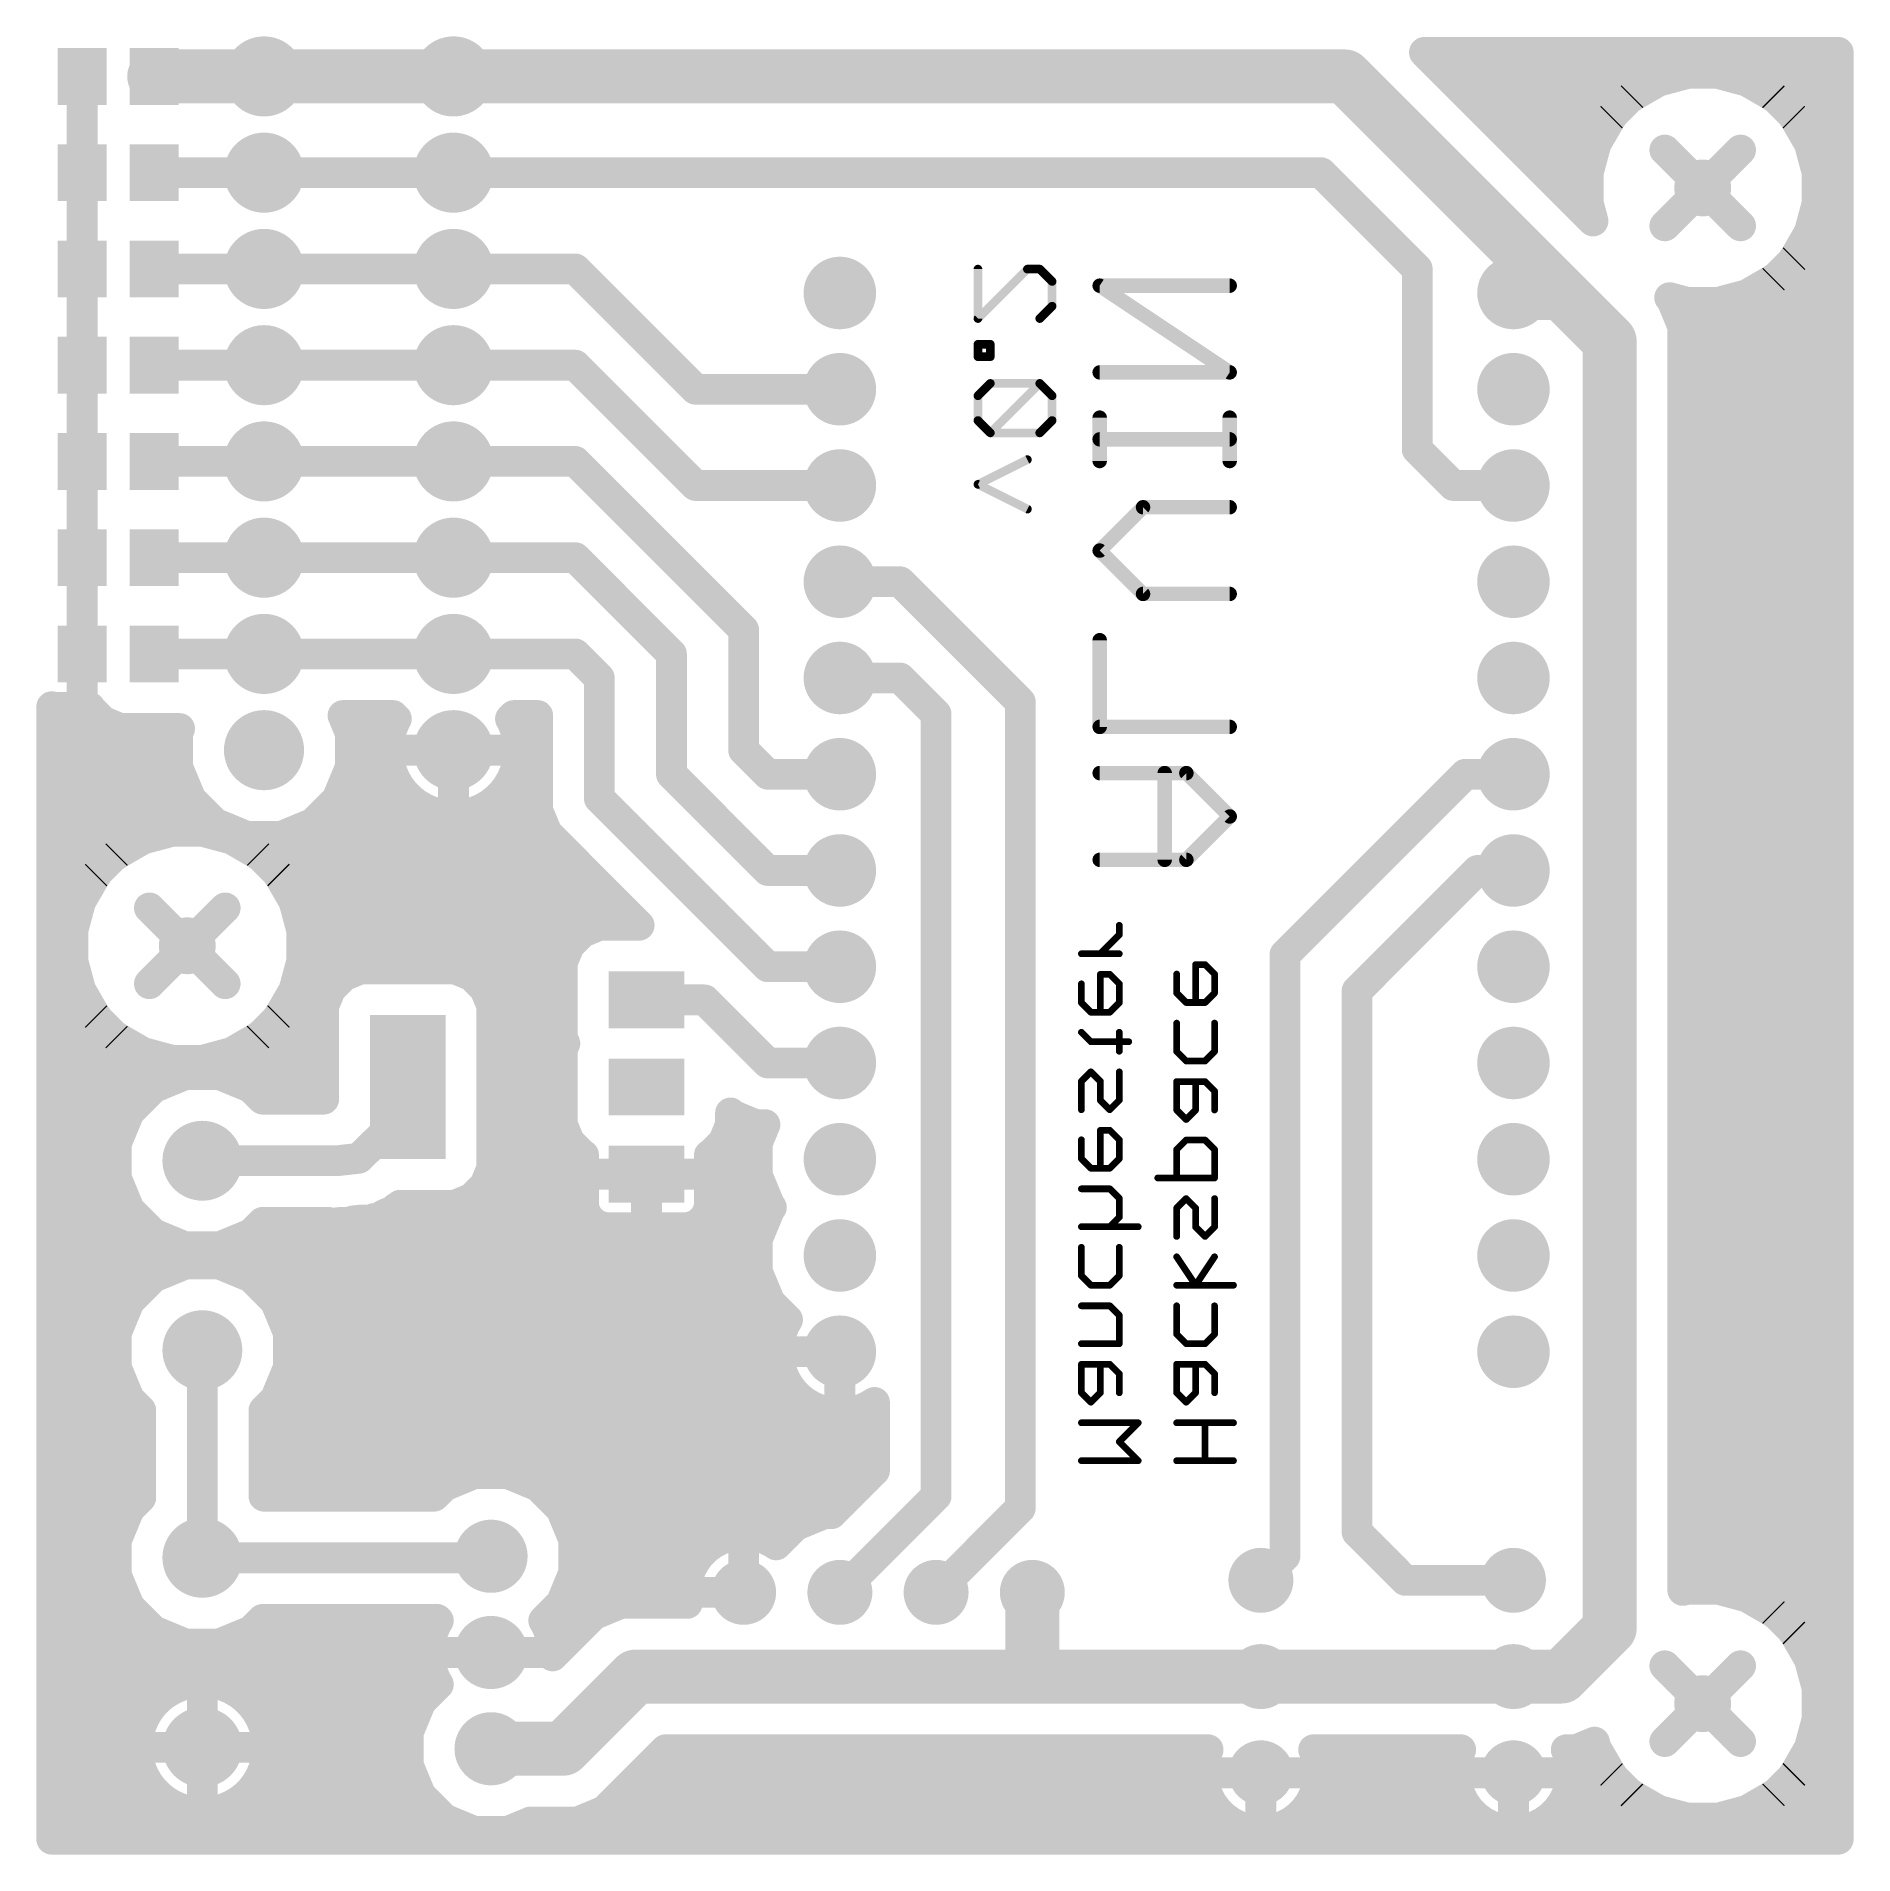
# Model space of a CAD drawing. Extents: x 1 to 49, y 1 to 49.
import ezdxf

# ---------------------------------------------------------------- set-up
doc = ezdxf.new("R2010")
doc.units = 0
for name, color, linetype in [('16', 175, 'CONTINUOUS'), ('17', 82, 'CONTINUOUS'), ('18', 82, 'CONTINUOUS')]:
    doc.layers.add(name, color=color, linetype=linetype)

# ---------------------------------------------------------------- blocks, each defined once
blk = doc.blocks.new('RECT')
blk.add_solid([(-0.5, -0.5), (0.5, -0.5), (-0.5, 0.5), (0.5, 0.5)])
blk = doc.blocks.new('ROUNDP')
at = {"const_width": 0.5}
blk.add_lwpolyline([(0, -0.25, 1), (0, 0.25, 1), (0, -0.25)], format="xyb", dxfattribs=at)
blk = doc.blocks.new('ROUNDV')
at = {"const_width": 0.5}
blk.add_lwpolyline([(0, -0.25, 1), (0, 0.25, 1), (0, -0.25)], format="xyb", dxfattribs=at)

msp = doc.modelspace()

# ---------------------------------------------------------------- linework, layer by layer
at = {"layer": '16'}
for points, const_width in [([(41.0985, 45.134), (37.6549, 48.5776)], 0.8128), ([(37.6549, 48.5776), (48.5776, 48.5776)], 0.8128), ([(48.5776, 48.5776), (48.5776, 1.4224)], 0.8128), ([(12.025, 47.9425), (4.125, 47.9425)], 1.4224), ([(35.56, 47.9425), (12.025, 47.9425)], 1.4224), ([(40.005, 43.4975), (35.56, 47.9425)], 1.4224), ([(38.2773, 47.9552), (44.3513, 47.9552)], 0.8128), ([(43.8334, 47.8164), (43.1442, 47.4185)], 0.8128), ([(44.6021, 48.0224), (43.8334, 47.8164)], 0.8128), ([(45.3979, 48.0224), (44.6021, 48.0224)], 0.8128), ([(46.1666, 47.8164), (45.3979, 48.0224)], 0.8128), ([(45.6487, 47.9552), (48.5776, 47.9552)], 0.8128), ([(46.8558, 47.4185), (46.1666, 47.8164)], 0.8128), ([(2.225, 45.4025), (2.225, 47.4852)], 0.8128), ([(2.225, 47.4852), (2.225, 47.4851)], 0.8128), ([(2.225, 47.4851), (2.225, 46.5321)], 0.8128), ([(2.225, 47.1424), (2.225, 47.1424)], 0.8128), ([(39.0901, 47.1424), (42.8435, 47.1424)], 0.8128), ([(43.0792, 47.3781), (42.6219, 46.9208)], 0.8128), ([(43.1212, 47.3955), (43.0792, 47.3781)], 0.8128), ([(43.1442, 47.4185), (43.1212, 47.3955)], 0.8128), ([(46.8788, 47.3955), (46.8558, 47.4185)], 0.8128), ([(46.9208, 47.3781), (46.8788, 47.3955)], 0.8128), ([(47.3781, 46.9208), (46.9208, 47.3781)], 0.8128), ([(47.1565, 47.1424), (48.5776, 47.1424)], 0.8128), ([(42.5815, 46.8558), (42.1836, 46.1666)], 0.8128), ([(42.6045, 46.8788), (42.5815, 46.8558)], 0.8128), ([(42.6219, 46.9208), (42.6045, 46.8788)], 0.8128), ([(47.3955, 46.8788), (47.3781, 46.9208)], 0.8128), ([(47.4185, 46.8558), (47.3955, 46.8788)], 0.8128), ([(47.8164, 46.1666), (47.4185, 46.8558)], 0.8128), ([(2.225, 46.5321), (2.225, 45.4025)], 0.8128), ([(2.225, 46.3296), (2.225, 46.3296)], 0.8128), ([(39.9029, 46.3296), (42.2777, 46.3296)], 0.8128), ([(42.1836, 46.1666), (41.9776, 45.3979)], 0.8128), ([(47.7223, 46.3296), (48.5776, 46.3296)], 0.8128), ([(48.0224, 45.3979), (47.8164, 46.1666)], 0.8128), ([(44, 46), (45, 45)], 0.8128), ([(46, 46), (45, 45)], 0.8128), ([(2.225, 45.5168), (2.225, 45.5168)], 0.8128), ([(2.225, 45.4025), (2.225, 45.4025)], 0.8128), ([(2.225, 42.8625), (2.225, 45.4025)], 0.8128), ([(2.225, 45.4025), (2.225, 45.4025)], 0.8128), ([(2.225, 45.4025), (2.225, 43.9921)], 0.8128), ([(12.025, 45.4025), (4.125, 45.4025)], 0.8128), ([(34.925, 45.4025), (12.025, 45.4025)], 0.8128), ([(34.925, 45.4025), (37.465, 42.8625)], 0.8128), ([(40.7157, 45.5168), (42.0095, 45.5168)], 0.8128), ([(41.9776, 45.3979), (41.9776, 44.6021)], 0.8128), ([(47.9905, 45.5168), (48.5776, 45.5168)], 0.8128), ([(48.0224, 44.6021), (48.0224, 45.3979)], 0.8128), ([(2.225, 44.704), (2.225, 44.704)], 0.8128), ([(42.1047, 44.1278), (41.0985, 45.134)], 0.8128), ([(41.0985, 45.134), (41.0985, 45.134)], 0.8128), ([(41.5285, 44.704), (41.9776, 44.704)], 0.8128), ([(45, 45), (44, 44)], 0.8128), ([(45, 45), (46, 44)], 0.8128), ([(48.0224, 44.704), (48.5776, 44.704)], 0.8128), ([(41.9776, 44.6021), (42.1047, 44.1278)], 0.8128), ([(47.8164, 43.8334), (48.0224, 44.6021)], 0.8128), ([(2.225, 43.9921), (2.225, 42.8625)], 0.8128), ([(2.225, 43.8912), (2.225, 43.8912)], 0.8128), ([(41.275, 42.2275), (40.005, 43.4975)], 1.4224), ([(47.4185, 43.1442), (47.8164, 43.8334)], 0.8128), ([(47.8319, 43.8912), (48.5776, 43.8912)], 0.8128), ([(40.005, 43.4975), (40.005, 42.2275)], 0.8128), ([(2.225, 43.0784), (2.225, 43.0784)], 0.8128), ([(2.225, 42.8625), (2.225, 42.8625)], 0.8128), ([(2.225, 40.3225), (2.225, 42.8625)], 0.8128), ([(2.225, 42.8625), (2.225, 42.8625)], 0.8128), ([(2.225, 42.8625), (2.225, 41.4521)], 0.8128), ([(4.125, 42.8625), (12.025, 42.8625)], 0.8128), ([(12.025, 42.8625), (15.24, 42.8625)], 0.8128), ([(15.24, 42.8625), (18.415, 39.6875)], 0.8128), ([(37.465, 42.8625), (37.465, 38.1)], 0.8128), ([(46.9208, 42.6219), (47.3781, 43.0792)], 0.8128), ([(47.3773, 43.0784), (48.5776, 43.0784)], 0.8128), ([(47.3781, 43.0792), (47.3955, 43.1212)], 0.8128), ([(47.3955, 43.1212), (47.4185, 43.1442)], 0.8128), ([(25.8699, 42.8579), (25.8699, 41.5529)], 0.2286), ([(25.8699, 41.5529), (27.1749, 42.8579)], 0.2286), ([(27.1749, 42.8579), (27.5011, 42.8579)], 0.2286), ([(27.5011, 42.8579), (27.8274, 42.5317)], 0.2286), ([(40.005, 42.2275), (41.275, 42.2275)], 1.4224), ([(42.545, 40.9575), (41.275, 42.2275)], 1.4224), ([(46.1666, 42.1836), (46.8558, 42.5815)], 0.8128), ([(46.8558, 42.5815), (46.8788, 42.6045)], 0.8128), ([(46.8788, 42.6045), (46.9208, 42.6219)], 0.8128), ([(2.225, 42.2656), (2.225, 42.2656)], 0.8128), ([(27.8274, 42.5317), (27.8274, 41.8792)], 0.2286), ([(32.5149, 40.1323), (29.083, 42.4203)], 0.381), ([(29.083, 42.4203), (32.5149, 42.4203)], 0.381), ([(40.005, 42.2275), (40.0075, 42.2275)], 0.8128), ([(44.1815, 42.051), (44.1278, 42.1047)], 0.8128), ([(44.1278, 42.1047), (44.6021, 41.9776)], 0.8128), ([(44.4754, 41.3415), (44.1815, 42.051)], 0.8128), ([(44.6021, 41.9776), (45.3979, 41.9776)], 0.8128), ([(45.3979, 41.9776), (46.1666, 42.1836)], 0.8128), ([(46.3087, 42.2656), (48.5776, 42.2656)], 0.8128), ([(2.225, 41.4528), (2.225, 41.4528)], 0.8128), ([(2.225, 41.4521), (2.225, 40.3225)], 0.8128), ([(27.8274, 41.8792), (27.5011, 41.5529)], 0.2286), ([(44.4293, 41.4528), (48.5776, 41.4528)], 0.8128), ([(44.4754, 7.9884), (44.4754, 41.3415)], 0.8128), ([(42.545, 6.985), (42.545, 40.9575)], 1.4224), ([(2.225, 40.64), (2.225, 40.64)], 0.8128), ([(26.1961, 40.8735), (25.8699, 40.8735)], 0.2286), ([(25.8699, 40.8735), (25.8699, 40.5472)], 0.2286), ([(26.1961, 40.5472), (26.1961, 40.8735)], 0.2286), ([(44.4754, 40.64), (48.5776, 40.64)], 0.8128), ([(2.225, 40.3225), (2.225, 40.3225)], 0.8128), ([(2.225, 37.7825), (2.225, 40.3225)], 0.8128), ([(2.225, 40.3225), (2.225, 40.3225)], 0.8128), ([(2.225, 40.3225), (2.225, 38.9121)], 0.8128), ([(12.025, 40.3225), (4.125, 40.3225)], 0.8128), ([(12.025, 40.3225), (15.24, 40.3225)], 0.8128), ([(15.24, 40.3225), (18.415, 37.1475)], 0.8128), ([(25.8699, 40.5472), (26.1961, 40.5472)], 0.2286), ([(29.083, 40.1323), (32.5149, 40.1323)], 0.381), ([(2.225, 39.8272), (2.225, 39.8272)], 0.8128), ([(18.415, 39.6875), (22.225, 39.6875)], 0.8128), ([(26.1961, 39.8409), (25.8699, 39.5146)], 0.2286), ([(27.5011, 39.8409), (26.1961, 39.8409)], 0.2286), ([(26.1961, 38.5359), (27.5011, 39.8409)], 0.2286), ([(27.8274, 39.5146), (27.5011, 39.8409)], 0.2286), ([(44.4754, 39.8272), (48.5776, 39.8272)], 0.8128), ([(2.225, 39.0144), (2.225, 39.0144)], 0.8128), ([(25.8699, 39.5146), (25.8699, 38.8621)], 0.2286), ([(27.8274, 38.8621), (27.8274, 39.5146)], 0.2286), ([(44.4754, 39.0144), (48.5776, 39.0144)], 0.8128), ([(2.225, 38.9121), (2.225, 37.7825)], 0.8128), ([(25.8699, 38.8621), (26.1961, 38.5359)], 0.2286), ([(27.5011, 38.5359), (27.8274, 38.8621)], 0.2286), ([(29.083, 37.7935), (29.083, 38.9375)], 0.381), ([(32.5149, 37.7935), (32.5149, 38.9375)], 0.381), ([(2.225, 38.2016), (2.225, 38.2016)], 0.8128), ([(26.1961, 38.5359), (27.5011, 38.5359)], 0.2286), ([(29.083, 38.3655), (32.5149, 38.3655)], 0.381), ([(37.465, 38.1), (38.4175, 37.1475)], 0.8128), ([(44.4754, 38.2016), (48.5776, 38.2016)], 0.8128), ([(2.225, 37.7825), (2.225, 37.7825)], 0.8128), ([(2.225, 35.2425), (2.225, 37.7825)], 0.8128), ([(2.225, 37.7825), (2.225, 37.7825)], 0.8128), ([(2.225, 37.7825), (2.225, 36.6529)], 0.8128), ([(4.125, 37.7825), (12.025, 37.7825)], 0.8128), ([(12.025, 37.7825), (15.24, 37.7825)], 0.8128), ([(15.24, 37.7825), (19.685, 33.3375)], 0.8128), ([(25.8699, 37.177), (27.1749, 37.8295)], 0.2286), ([(2.225, 37.3888), (2.225, 37.3888)], 0.8128), ([(18.415, 37.1475), (22.225, 37.1475)], 0.8128), ([(38.4175, 37.1475), (40.005, 37.1475)], 0.8128), ([(44.4754, 37.3888), (48.5776, 37.3888)], 0.8128), ([(2.225, 36.6529), (2.225, 35.2425)], 0.8128), ([(2.225, 36.576), (2.225, 36.576)], 0.8128), ([(27.1749, 36.5245), (25.8699, 37.177)], 0.2286), ([(44.4754, 36.576), (48.5776, 36.576)], 0.8128), ([(29.083, 35.4293), (30.227, 36.5733)], 0.381), ([(30.227, 36.5733), (32.5149, 36.5733)], 0.381), ([(2.225, 35.7632), (2.225, 35.7632)], 0.8128), ([(44.4754, 35.7632), (48.5776, 35.7632)], 0.8128), ([(2.225, 34.1129), (2.225, 35.2425)], 0.8128), ([(2.225, 35.2425), (2.225, 35.2425)], 0.8128), ([(2.225, 35.2425), (2.225, 32.7025)], 0.8128), ([(2.225, 35.2425), (2.225, 35.2425)], 0.8128), ([(12.025, 35.2425), (4.125, 35.2425)], 0.8128), ([(12.025, 35.2425), (15.24, 35.2425)], 0.8128), ([(15.24, 35.2425), (17.78, 32.7025)], 0.8128), ([(30.227, 34.2853), (29.083, 35.4293)], 0.381), ([(2.225, 34.9504), (2.225, 34.9504)], 0.8128), ([(44.4754, 34.9504), (48.5776, 34.9504)], 0.8128), ([(22.225, 34.6075), (23.8125, 34.6075)], 0.8128), ([(23.8125, 34.6075), (26.9875, 31.4325)], 0.8128), ([(2.225, 34.1376), (2.225, 34.1376)], 0.8128), ([(2.225, 32.7025), (2.225, 34.1129)], 0.8128), ([(32.5149, 34.2853), (30.227, 34.2853)], 0.381), ([(44.4754, 34.1376), (48.5776, 34.1376)], 0.8128), ([(2.225, 33.3248), (2.225, 33.3248)], 0.8128), ([(19.685, 33.3375), (19.685, 30.1625)], 0.8128), ([(44.4754, 33.3248), (48.5776, 33.3248)], 0.8128), ([(2.225, 32.7025), (2.225, 32.7025)], 0.8128), ([(2.225, 31.2921), (2.225, 32.7025)], 0.8128), ([(2.225, 32.7025), (2.225, 32.7025)], 0.8128), ([(2.225, 32.7025), (2.225, 31.2921)], 0.8128), ([(4.125, 32.7025), (12.025, 32.7025)], 0.8128), ([(12.025, 32.7025), (15.24, 32.7025)], 0.8128), ([(15.24, 32.7025), (15.875, 32.0675)], 0.8128), ([(17.78, 32.7025), (17.78, 29.5275)], 0.8128), ([(29.083, 30.7771), (29.083, 33.0651)], 0.381), ([(2.225, 32.512), (2.225, 32.512)], 0.8128), ([(44.4754, 32.512), (48.5776, 32.512)], 0.8128), ([(15.875, 32.0675), (15.875, 28.8925)], 0.8128), ([(23.8125, 32.0675), (22.225, 32.0675)], 0.8128), ([(24.765, 31.115), (23.8125, 32.0675)], 0.8128), ([(1.4224, 1.4224), (1.4224, 31.3095)], 0.8128), ([(1.4224, 31.3095), (1.51, 31.2921)], 0.8128), ([(1.51, 31.2921), (2.225, 31.2921)], 0.8128), ([(2.225, 31.6992), (2.225, 31.6992)], 0.8128), ([(2.225, 31.2921), (2.4289, 31.2921)], 0.8128), ([(2.4289, 31.2921), (2.4414, 31.2619)], 0.8128), ([(26.9875, 31.4325), (26.9875, 10.16)], 0.8128), ([(44.4754, 31.6992), (48.5776, 31.6992)], 0.8128), ([(1.4224, 30.8864), (2.8629, 30.8864)], 0.8128), ([(2.4414, 31.2619), (2.7844, 30.9189)], 0.8128), ([(2.7844, 30.9189), (3.2325, 30.7333)], 0.8128), ([(9.3014, 30.6153), (9.1102, 31.0769)], 0.8128), ([(9.1102, 31.0769), (10.4313, 31.0769)], 0.8128), ([(9.1891, 30.8864), (10.4657, 30.8864)], 0.8128), ([(10.4812, 30.9238), (10.3951, 30.7158)], 0.8128), ([(10.4313, 31.0769), (10.519, 30.9892)], 0.8128), ([(10.519, 30.9892), (10.4812, 30.9238)], 0.8128), ([(13.531, 30.9892), (13.6187, 31.0769)], 0.8128), ([(13.5688, 30.9238), (13.531, 30.9892)], 0.8128), ([(13.6549, 30.7158), (13.5688, 30.9238)], 0.8128), ([(13.5843, 30.8864), (14.2494, 30.8864)], 0.8128), ([(13.6187, 31.0769), (14.2494, 31.0769)], 0.8128), ([(14.2494, 31.0769), (14.2494, 28.5691)], 0.8128), ([(24.765, 31.115), (24.765, 10.4775)], 0.8128), ([(44.4754, 30.8864), (48.5776, 30.8864)], 0.8128), ([(3.2325, 30.7333), (4.7975, 30.7333)], 0.8128), ([(4.7975, 30.7333), (4.7486, 30.6153)], 0.8128), ([(4.7486, 30.6153), (4.7486, 29.7097)], 0.8128), ([(9.3014, 29.7097), (9.3014, 30.6153)], 0.8128), ([(10.3368, 30.4983), (10.3074, 30.2751)], 0.8128), ([(10.3951, 30.7158), (10.3368, 30.4983)], 0.8128), ([(13.7132, 30.4983), (13.6549, 30.7158)], 0.8128), ([(13.7426, 30.2751), (13.7132, 30.4983)], 0.8128), ([(32.5149, 30.7771), (29.083, 30.7771)], 0.381), ([(1.4224, 30.0736), (4.7486, 30.0736)], 0.8128), ([(9.3014, 30.0736), (10.3074, 30.0736)], 0.8128), ([(10.3074, 30.2751), (10.3074, 30.1625)], 0.8128), ([(10.3074, 30.1625), (12.025, 30.1625)], 0.8128), ([(12.025, 30.1625), (10.3074, 30.1625)], 0.8128), ([(10.3074, 30.1625), (10.3074, 30.0499)], 0.8128), ([(10.3074, 30.0499), (10.3368, 29.8267)], 0.8128), ([(10.3368, 29.8267), (10.3951, 29.6092)], 0.8128), ([(12.025, 30.1625), (12.025, 30.1625)], 0.8128), ([(12.025, 28.4449), (12.025, 30.1625)], 0.8128), ([(12.025, 30.1625), (12.025, 30.1625)], 0.8128), ([(12.025, 30.1625), (12.025, 28.4449)], 0.8128), ([(13.7426, 30.1625), (12.025, 30.1625)], 0.8128), ([(12.025, 30.1625), (12.025, 30.1625)], 0.8128), ([(12.025, 30.1625), (13.7426, 30.1625)], 0.8128), ([(12.025, 30.0736), (12.025, 30.0736)], 0.8128), ([(13.6549, 29.6092), (13.7132, 29.8267)], 0.8128), ([(13.7132, 29.8267), (13.7426, 30.0499)], 0.8128), ([(13.7426, 30.1625), (13.7426, 30.2751)], 0.8128), ([(13.7426, 30.0499), (13.7426, 30.1625)], 0.8128), ([(13.7426, 30.0736), (14.2494, 30.0736)], 0.8128), ([(19.685, 30.1625), (20.32, 29.5275)], 0.8128), ([(44.4754, 30.0736), (48.5776, 30.0736)], 0.8128), ([(4.7486, 29.7097), (5.0952, 28.873)], 0.8128), ([(8.9548, 28.873), (9.3014, 29.7097)], 0.8128), ([(10.3951, 29.6092), (10.4812, 29.4012)], 0.8128), ([(10.4812, 29.4012), (10.5938, 29.2062)], 0.8128), ([(13.4562, 29.2062), (13.5688, 29.4012)], 0.8128), ([(13.5688, 29.4012), (13.6549, 29.6092)], 0.8128), ([(17.78, 29.5275), (20.32, 26.9875)], 0.8128), ([(20.32, 29.5275), (22.225, 29.5275)], 0.8128), ([(38.735, 29.5275), (33.9725, 24.765)], 0.8128), ([(40.005, 29.5275), (38.735, 29.5275)], 0.8128), ([(1.4224, 29.2608), (4.9345, 29.2608)], 0.8128), ([(5.0952, 28.873), (5.7355, 28.2327)], 0.8128), ([(8.3145, 28.2327), (8.9548, 28.873)], 0.8128), ([(9.1155, 29.2608), (10.5623, 29.2608)], 0.8128), ([(10.5938, 29.2062), (10.7309, 29.0276)], 0.8128), ([(10.7309, 29.0276), (10.8901, 28.8684)], 0.8128), ([(10.8901, 28.8684), (11.0687, 28.7313)], 0.8128), ([(12.025, 29.2608), (12.025, 29.2608)], 0.8128), ([(12.9813, 28.7313), (13.1599, 28.8684)], 0.8128), ([(13.1599, 28.8684), (13.3191, 29.0276)], 0.8128), ([(13.3191, 29.0276), (13.4562, 29.2062)], 0.8128), ([(13.4877, 29.2608), (14.2494, 29.2608)], 0.8128), ([(15.875, 28.8925), (20.32, 24.4475)], 0.8128), ([(31.371, 29.5569), (29.083, 29.5569)], 0.381), ([(30.799, 27.2689), (30.799, 29.5569)], 0.381), ([(32.5149, 28.4129), (31.371, 29.5569)], 0.381), ([(44.4754, 29.2608), (48.5776, 29.2608)], 0.8128), ([(1.4224, 28.448), (5.5202, 28.448)], 0.8128), ([(8.5298, 28.448), (11.8889, 28.448)], 0.8128), ([(11.0687, 28.7313), (11.2637, 28.6187)], 0.8128), ([(11.2637, 28.6187), (11.4717, 28.5326)], 0.8128), ([(11.4717, 28.5326), (11.6892, 28.4743)], 0.8128), ([(11.6892, 28.4743), (11.9124, 28.4449)], 0.8128), ([(11.9124, 28.4449), (12.025, 28.4449)], 0.8128), ([(12.025, 28.448), (12.025, 28.448)], 0.8128), ([(12.025, 28.4449), (12.1376, 28.4449)], 0.8128), ([(12.1376, 28.4449), (12.3608, 28.4743)], 0.8128), ([(12.1611, 28.448), (14.2996, 28.448)], 0.8128), ([(12.3608, 28.4743), (12.5783, 28.5326)], 0.8128), ([(12.5783, 28.5326), (12.7863, 28.6187)], 0.8128), ([(12.7863, 28.6187), (12.9813, 28.7313)], 0.8128), ([(14.2494, 28.5691), (14.4969, 27.9717)], 0.8128), ([(44.4754, 28.448), (48.5776, 28.448)], 0.8128), ([(4.6021, 28.0224), (3.8334, 27.8164)], 0.8128), ([(5.3979, 28.0224), (4.6021, 28.0224)], 0.8128), ([(6.1666, 27.8164), (5.3979, 28.0224)], 0.8128), ([(5.7355, 28.2327), (6.5722, 27.8861)], 0.8128), ([(7.4778, 27.8861), (8.3145, 28.2327)], 0.8128), ([(14.4969, 27.9717), (16.9269, 25.5417)], 0.8128), ([(31.371, 27.2689), (32.5149, 28.4129)], 0.381), ([(1.4224, 27.6352), (3.5195, 27.6352)], 0.8128), ([(3.8334, 27.8164), (3.1442, 27.4185)], 0.8128), ([(6.8558, 27.4185), (6.1666, 27.8164)], 0.8128), ([(6.4805, 27.6352), (14.8334, 27.6352)], 0.8128), ([(6.5722, 27.8861), (7.4778, 27.8861)], 0.8128), ([(44.4754, 27.6352), (48.5776, 27.6352)], 0.8128), ([(3.0792, 27.3781), (2.6219, 26.9208)], 0.8128), ([(3.1212, 27.3955), (3.0792, 27.3781)], 0.8128), ([(3.1442, 27.4185), (3.1212, 27.3955)], 0.8128), ([(6.8788, 27.3955), (6.8558, 27.4185)], 0.8128), ([(6.9208, 27.3781), (6.8788, 27.3955)], 0.8128), ([(7.3781, 26.9208), (6.9208, 27.3781)], 0.8128), ([(20.32, 26.9875), (22.225, 26.9875)], 0.8128), ([(29.083, 27.2689), (31.371, 27.2689)], 0.381), ([(39.0525, 26.9875), (35.8775, 23.8125)], 0.8128), ([(40.005, 26.9875), (39.0525, 26.9875)], 0.8128), ([(1.4224, 26.8224), (2.5622, 26.8224)], 0.8128), ([(2.5815, 26.8558), (2.1836, 26.1666)], 0.8128), ([(2.6045, 26.8788), (2.5815, 26.8558)], 0.8128), ([(2.6219, 26.9208), (2.6045, 26.8788)], 0.8128), ([(7.3955, 26.8788), (7.3781, 26.9208)], 0.8128), ([(7.4185, 26.8558), (7.3955, 26.8788)], 0.8128), ([(7.8164, 26.1666), (7.4185, 26.8558)], 0.8128), ([(7.4378, 26.8224), (15.6462, 26.8224)], 0.8128), ([(44.4754, 26.8224), (48.5776, 26.8224)], 0.8128), ([(1.4224, 26.0096), (2.1415, 26.0096)], 0.8128), ([(2.1836, 26.1666), (1.9776, 25.3979)], 0.8128), ([(4, 26), (5, 25)], 0.8128), ([(6, 26), (5, 25)], 0.8128), ([(8.0224, 25.3979), (7.8164, 26.1666)], 0.8128), ([(7.8585, 26.0096), (16.459, 26.0096)], 0.8128), ([(44.4754, 26.0096), (48.5776, 26.0096)], 0.8128), ([(15.8775, 25.5417), (15.4294, 25.3561)], 0.8128), ([(16.9269, 25.5417), (15.8775, 25.5417)], 0.8128), ([(1.4224, 25.1968), (1.9776, 25.1968)], 0.8128), ([(1.9776, 25.3979), (1.9776, 24.6021)], 0.8128), ([(8.0224, 24.6021), (8.0224, 25.3979)], 0.8128), ([(8.0224, 25.1968), (15.2701, 25.1968)], 0.8128), ([(15.4294, 25.3561), (15.0864, 25.0131)], 0.8128), ([(29.6003, 25.29), (29.6003, 25.54)], 0.1778), ([(44.4754, 25.1968), (48.5776, 25.1968)], 0.8128), ([(1.9776, 24.6021), (2.1836, 23.8334)], 0.8128), ([(5, 25), (4, 24)], 0.8128), ([(5, 25), (6, 24)], 0.8128), ([(7.8164, 23.8334), (8.0224, 24.6021)], 0.8128), ([(15.0864, 25.0131), (14.9008, 24.565)], 0.8128), ([(14.9008, 24.565), (14.9008, 22.58)], 0.8128), ([(29.1004, 24.7901), (29.6003, 25.29)], 0.1778), ([(33.9725, 24.765), (33.9725, 8.89)], 0.8128), ([(1.4224, 24.384), (2.036, 24.384)], 0.8128), ([(7.964, 24.384), (9.5589, 24.384)], 0.8128), ([(9.1294, 24.2061), (8.7864, 23.8631)], 0.8128), ([(9.5775, 24.3917), (9.1294, 24.2061)], 0.8128), ([(12.0625, 24.3917), (9.5775, 24.3917)], 0.8128), ([(12.5106, 24.2061), (12.0625, 24.3917)], 0.8128), ([(12.0811, 24.384), (14.9008, 24.384)], 0.8128), ([(12.8536, 23.8631), (12.5106, 24.2061)], 0.8128), ([(20.32, 24.4475), (22.225, 24.4475)], 0.8128), ([(28.6004, 24.7901), (29.6003, 24.7901)], 0.1778), ([(31.8649, 24.5036), (31.615, 24.5036)], 0.1778), ([(31.615, 24.5036), (31.615, 23.5037)], 0.1778), ([(32.1149, 24.2537), (31.8649, 24.5036)], 0.1778), ([(44.4754, 24.384), (48.5776, 24.384)], 0.8128), ([(2.1836, 23.8334), (2.5815, 23.1442)], 0.8128), ([(7.4185, 23.1442), (7.8164, 23.8334)], 0.8128), ([(8.7864, 23.8631), (8.6008, 23.415)], 0.8128), ([(13.0392, 23.415), (12.8536, 23.8631)], 0.8128), ([(28.6004, 23.9964), (28.6004, 23.4964)], 0.1778), ([(29.3503, 24.2464), (29.1004, 24.2464)], 0.1778), ([(29.1004, 24.2464), (29.1004, 23.2464)], 0.1778), ([(29.6003, 23.9964), (29.3503, 24.2464)], 0.1778), ([(29.6003, 23.4964), (29.6003, 23.9964)], 0.1778), ([(31.115, 24.2537), (31.115, 23.7537)], 0.1778), ([(32.1149, 23.7537), (32.1149, 24.2537)], 0.1778), ([(35.8775, 23.8125), (35.8775, 9.525)], 0.8128), ([(1.4224, 23.5712), (2.335, 23.5712)], 0.8128), ([(2.5815, 23.1442), (2.6045, 23.1212)], 0.8128), ([(2.6045, 23.1212), (2.6219, 23.0792)], 0.8128), ([(7.3781, 23.0792), (7.3955, 23.1212)], 0.8128), ([(7.3955, 23.1212), (7.4185, 23.1442)], 0.8128), ([(7.665, 23.5712), (8.6655, 23.5712)], 0.8128), ([(8.6008, 23.415), (8.6008, 20.9531)], 0.8128), ([(12.9745, 23.5712), (14.9008, 23.5712)], 0.8128), ([(13.0392, 19.13), (13.0392, 23.415)], 0.8128), ([(18.655, 23.5725), (17.12, 23.5725)], 0.8128), ([(20.32, 21.9075), (18.655, 23.5725)], 0.8128), ([(28.6004, 23.4964), (28.8504, 23.2464)], 0.1778), ([(29.3503, 23.2464), (29.6003, 23.4964)], 0.1778), ([(31.115, 23.7537), (31.365, 23.5037)], 0.1778), ([(31.365, 23.5037), (31.8649, 23.5037)], 0.1778), ([(31.8649, 23.5037), (32.1149, 23.7537)], 0.1778), ([(44.4754, 23.5712), (48.5776, 23.5712)], 0.8128), ([(1.4224, 22.7584), (2.9426, 22.7584)], 0.8128), ([(2.6219, 23.0792), (3.0792, 22.6219)], 0.8128), ([(6.9208, 22.6219), (7.3781, 23.0792)], 0.8128), ([(7.0573, 22.7584), (8.6008, 22.7584)], 0.8128), ([(13.0392, 22.7584), (14.9008, 22.7584)], 0.8128), ([(28.8504, 23.2464), (29.3503, 23.2464)], 0.1778), ([(31.115, 22.2101), (31.115, 22.96)], 0.1778), ([(32.1149, 22.96), (32.1149, 22.2101)], 0.1778), ([(44.4754, 22.7584), (48.5776, 22.7584)], 0.8128), ([(3.0792, 22.6219), (3.1212, 22.6045)], 0.8128), ([(3.1212, 22.6045), (3.1442, 22.5815)], 0.8128), ([(3.1442, 22.5815), (3.8334, 22.1836)], 0.8128), ([(3.8334, 22.1836), (4.6021, 21.9776)], 0.8128), ([(5.3979, 21.9776), (6.1666, 22.1836)], 0.8128), ([(6.1666, 22.1836), (6.8558, 22.5815)], 0.8128), ([(6.8558, 22.5815), (6.8788, 22.6045)], 0.8128), ([(6.8788, 22.6045), (6.9208, 22.6219)], 0.8128), ([(14.9008, 22.58), (14.966, 22.4225)], 0.8128), ([(14.966, 22.4225), (14.9008, 22.265)], 0.8128), ([(14.9008, 22.265), (14.9008, 20.28)], 0.8128), ([(28.8504, 22.4674), (28.6004, 22.7173)], 0.1778), ([(29.8503, 22.4674), (28.8504, 22.4674)], 0.1778), ([(29.6003, 22.2174), (29.6003, 22.7173)], 0.1778), ([(1.4224, 21.9456), (8.6008, 21.9456)], 0.8128), ([(4.6021, 21.9776), (5.3979, 21.9776)], 0.8128), ([(13.0392, 21.9456), (14.9008, 21.9456)], 0.8128), ([(22.225, 21.9075), (20.32, 21.9075)], 0.8128), ([(31.365, 21.9601), (31.115, 22.2101)], 0.1778), ([(32.1149, 22.2101), (31.8649, 21.9601)], 0.1778), ([(44.4754, 21.9456), (48.5776, 21.9456)], 0.8128), ([(4.1098, 21.2547), (3.4703, 20.6152)], 0.8128), ([(4.9453, 21.6008), (4.1098, 21.2547)], 0.8128), ([(5.8497, 21.6008), (4.9453, 21.6008)], 0.8128), ([(6.6852, 21.2547), (5.8497, 21.6008)], 0.8128), ([(6.9868, 20.9531), (6.6852, 21.2547)], 0.8128), ([(10.82, 21.2725), (10.4775, 20.32)], 0.8128), ([(28.6004, 21.4237), (28.8504, 21.6737)], 0.1778), ([(28.8504, 21.6737), (29.1004, 21.4237)], 0.1778), ([(29.6003, 20.9237), (29.6003, 21.6737)], 0.1778), ([(31.8649, 21.9601), (31.365, 21.9601)], 0.1778), ([(1.4224, 21.1328), (3.9879, 21.1328)], 0.8128), ([(6.8071, 21.1328), (8.6008, 21.1328)], 0.8128), ([(8.6008, 20.9531), (6.9868, 20.9531)], 0.8128), ([(13.0392, 21.1328), (14.9008, 21.1328)], 0.8128), ([(28.6004, 20.6738), (28.6004, 21.4237)], 0.1778), ([(29.1004, 21.4237), (29.1004, 20.9237)], 0.1778), ([(31.8649, 21.4164), (31.115, 21.4164)], 0.1778), ([(31.115, 21.4164), (31.115, 20.6665)], 0.1778), ([(31.615, 20.6665), (31.615, 21.4164)], 0.1778), ([(32.1149, 21.1664), (31.8649, 21.4164)], 0.1778), ([(32.1149, 20.6665), (32.1149, 21.1664)], 0.1778), ([(44.4754, 21.1328), (48.5776, 21.1328)], 0.8128), ([(1.4224, 20.32), (3.348, 20.32)], 0.8128), ([(3.4703, 20.6152), (3.1242, 19.7797)], 0.8128), ([(10.4775, 20.32), (9.525, 19.3925)], 0.8128), ([(13.0392, 20.32), (14.9008, 20.32)], 0.8128), ([(14.9008, 20.28), (15.0864, 19.8319)], 0.8128), ([(19.1536, 19.8319), (19.3392, 20.28)], 0.8128), ([(19.3392, 20.28), (19.3392, 20.5894)], 0.8128), ([(19.3392, 20.5894), (19.3992, 20.5294)], 0.8128), ([(19.3392, 20.32), (19.9047, 20.32)], 0.8128), ([(19.3992, 20.5294), (19.9966, 20.2819)], 0.8128), ([(19.9966, 20.2819), (20.248, 20.2819)], 0.8128), ([(20.248, 20.2819), (20.0486, 19.8004)], 0.8128), ([(29.1004, 20.9237), (29.3503, 20.6738)], 0.1778), ([(29.3503, 20.6738), (29.6003, 20.9237)], 0.1778), ([(31.115, 20.6665), (31.365, 20.4165)], 0.1778), ([(31.365, 20.4165), (31.615, 20.6665)], 0.1778), ([(44.4754, 20.32), (48.5776, 20.32)], 0.8128), ([(3.1242, 19.7797), (3.1242, 18.8753)], 0.8128), ([(15.0864, 19.8319), (15.4294, 19.4889)], 0.8128), ([(18.8106, 19.4889), (19.1536, 19.8319)], 0.8128), ([(20.0486, 19.8004), (20.0486, 18.9346)], 0.8128), ([(29.3503, 20.1301), (29.1004, 20.1301)], 0.1778), ([(29.1004, 20.1301), (29.1004, 19.1302)], 0.1778), ([(29.6003, 19.8801), (29.3503, 20.1301)], 0.1778), ([(1.4224, 19.5072), (3.1242, 19.5072)], 0.8128), ([(8.955, 19.3275), (5.3975, 19.3275)], 0.8128), ([(9.525, 19.3925), (8.955, 19.3275)], 0.8128), ([(13.0392, 19.5072), (15.4111, 19.5072)], 0.8128), ([(15.4294, 19.4889), (15.4596, 19.4764)], 0.8128), ([(15.4596, 19.4764), (15.4596, 18.9725)], 0.8128), ([(18.7804, 19.4764), (18.8106, 19.4889)], 0.8128), ([(18.7804, 18.9725), (18.7804, 19.4764)], 0.8128), ([(18.8289, 19.5072), (20.0486, 19.5072)], 0.8128), ([(28.6004, 19.8801), (28.6004, 19.3801)], 0.1778), ([(29.6003, 19.3801), (29.6003, 19.8801)], 0.1778), ([(31.365, 19.8728), (31.115, 19.6228)], 0.1778), ([(31.115, 19.6228), (31.115, 18.8729)], 0.1778), ([(31.8649, 19.8728), (31.365, 19.8728)], 0.1778), ([(32.1149, 19.6228), (31.8649, 19.8728)], 0.1778), ([(32.1149, 18.8729), (32.1149, 19.6228)], 0.1778), ([(44.4754, 19.5072), (48.5776, 19.5072)], 0.8128), ([(3.1242, 18.8753), (3.4703, 18.0398)], 0.8128), ([(12.8536, 18.6819), (13.0392, 19.13)], 0.8128), ([(15.4596, 18.9725), (17.12, 18.9725)], 0.8128), ([(17.12, 18.9725), (15.4596, 18.9725)], 0.8128), ([(15.4596, 18.9725), (15.4596, 18.1575)], 0.8128), ([(17.12, 18.9725), (17.12, 18.9725)], 0.8128), ([(17.12, 17.5621), (17.12, 18.9725)], 0.8128), ([(17.12, 18.9725), (17.12, 18.9725)], 0.8128), ([(17.12, 18.9725), (17.12, 17.5621)], 0.8128), ([(18.7804, 18.9725), (17.12, 18.9725)], 0.8128), ([(17.12, 18.9725), (17.12, 18.9725)], 0.8128), ([(17.12, 18.9725), (18.7804, 18.9725)], 0.8128), ([(18.7804, 18.1575), (18.7804, 18.9725)], 0.8128), ([(20.0486, 18.9346), (20.3799, 18.1347)], 0.8128), ([(28.6004, 19.3801), (28.8504, 19.1302)], 0.1778), ([(28.8504, 19.1302), (29.3503, 19.1302)], 0.1778), ([(29.3503, 19.1302), (29.6003, 19.3801)], 0.1778), ([(1.4224, 18.6944), (3.1991, 18.6944)], 0.8128), ([(12.0625, 18.1533), (12.5106, 18.3389)], 0.8128), ([(12.5106, 18.3389), (12.8536, 18.6819)], 0.8128), ([(12.8588, 18.6944), (15.4596, 18.6944)], 0.8128), ([(17.12, 18.6944), (17.12, 18.6944)], 0.8128), ([(18.7804, 18.6944), (20.1481, 18.6944)], 0.8128), ([(30.615, 18.8729), (32.1149, 18.8729)], 0.1778), ([(44.4754, 18.6944), (48.5776, 18.6944)], 0.8128), ([(1.4224, 17.8816), (3.6285, 17.8816)], 0.8128), ([(3.4703, 18.0398), (4.1098, 17.4003)], 0.8128), ([(10.0305, 17.814), (10.223, 17.9207)], 0.8128), ([(10.1524, 17.8816), (15.5535, 17.8816)], 0.8128), ([(10.223, 17.9207), (10.4274, 18.0023)], 0.8128), ([(10.4274, 18.0023), (10.5034, 18.0762)], 0.8128), ([(10.5034, 18.0762), (10.596, 18.1276)], 0.8128), ([(10.596, 18.1276), (10.6165, 18.1533)], 0.8128), ([(10.6165, 18.1533), (12.0625, 18.1533)], 0.8128), ([(15.4596, 18.1575), (15.485, 18.0299)], 0.8128), ([(15.485, 18.0299), (15.5348, 17.9097)], 0.8128), ([(15.5348, 17.9097), (15.607, 17.8015)], 0.8128), ([(17.12, 17.8816), (17.12, 17.8816)], 0.8128), ([(18.633, 17.8015), (18.7052, 17.9097)], 0.8128), ([(18.6865, 17.8816), (20.3059, 17.8816)], 0.8128), ([(18.7052, 17.9097), (18.755, 18.0299)], 0.8128), ([(18.755, 18.0299), (18.7804, 18.1575)], 0.8128), ([(20.3799, 18.0603), (20.0486, 17.2604)], 0.8128), ([(20.3799, 18.1347), (20.4171, 18.0975)], 0.8128), ([(20.4171, 18.0975), (20.3799, 18.0603)], 0.8128), ([(29.3503, 18.5865), (28.6004, 18.5865)], 0.1778), ([(29.6003, 18.3365), (29.3503, 18.5865)], 0.1778), ([(29.6003, 17.8365), (29.6003, 18.3365)], 0.1778), ([(31.115, 18.0792), (31.365, 18.3292)], 0.1778), ([(31.365, 18.3292), (31.615, 18.0792)], 0.1778), ([(32.1149, 17.5793), (32.1149, 18.3292)], 0.1778), ([(44.4754, 17.8816), (48.5776, 17.8816)], 0.8128), ([(4.1098, 17.4003), (4.9453, 17.0542)], 0.8128), ([(5.8497, 17.0542), (6.6852, 17.4003)], 0.8128), ([(6.6852, 17.4003), (6.9868, 17.7019)], 0.8128), ([(6.9868, 17.7019), (8.7266, 17.7019)], 0.8128), ([(8.7266, 17.7019), (8.8179, 17.6757)], 0.8128), ([(8.8179, 17.6757), (9.0474, 17.7019)], 0.8128), ([(9.0474, 17.7019), (9.2783, 17.7019)], 0.8128), ([(9.2783, 17.7019), (9.3661, 17.7382)], 0.8128), ([(9.3661, 17.7382), (9.6066, 17.7657)], 0.8128), ([(9.6066, 17.7657), (9.8267, 17.7627)], 0.8128), ([(9.8267, 17.7627), (9.9252, 17.802)], 0.8128), ([(9.9252, 17.802), (10.0305, 17.814)], 0.8128), ([(15.607, 17.8015), (15.699, 17.7095)], 0.8128), ([(15.699, 17.7095), (15.8072, 17.6373)], 0.8128), ([(15.8072, 17.6373), (15.9274, 17.5875)], 0.8128), ([(15.9274, 17.5875), (16.055, 17.5621)], 0.8128), ([(16.055, 17.5621), (17.12, 17.5621)], 0.8128), ([(17.12, 17.5621), (18.185, 17.5621)], 0.8128), ([(18.185, 17.5621), (18.3126, 17.5875)], 0.8128), ([(18.3126, 17.5875), (18.4328, 17.6373)], 0.8128), ([(18.4328, 17.6373), (18.541, 17.7095)], 0.8128), ([(18.541, 17.7095), (18.633, 17.8015)], 0.8128), ([(29.3503, 17.5866), (29.6003, 17.8365)], 0.1778), ([(31.115, 17.3293), (31.115, 18.0792)], 0.1778), ([(31.615, 18.0792), (31.615, 17.5793)], 0.1778), ([(1.4224, 17.0688), (4.9101, 17.0688)], 0.8128), ([(4.9453, 17.0542), (5.8497, 17.0542)], 0.8128), ([(5.8849, 17.0688), (20.0486, 17.0688)], 0.8128), ([(20.0486, 17.2604), (20.0486, 16.3946)], 0.8128), ([(30.1003, 17.5866), (28.6004, 17.5866)], 0.1778), ([(31.615, 17.5793), (31.8649, 17.3293)], 0.1778), ([(31.8649, 17.3293), (32.1149, 17.5793)], 0.1778), ([(44.4754, 17.0688), (48.5776, 17.0688)], 0.8128), ([(4.9453, 16.6008), (4.1098, 16.2547)], 0.8128), ([(5.8497, 16.6008), (4.9453, 16.6008)], 0.8128), ([(6.6852, 16.2547), (5.8497, 16.6008)], 0.8128), ([(20.0486, 16.3946), (20.3799, 15.5947)], 0.8128), ([(28.6004, 16.2929), (28.6004, 17.0429)], 0.1778), ([(29.6003, 17.0429), (29.6003, 16.2929)], 0.1778), ([(31.115, 16.7929), (31.615, 16.043)], 0.1778), ([(31.615, 16.043), (32.1149, 16.7929)], 0.1778), ([(1.4224, 16.256), (4.1129, 16.256)], 0.8128), ([(4.1098, 16.2547), (3.4703, 15.6152)], 0.8128), ([(6.6821, 16.256), (20.106, 16.256)], 0.8128), ([(7.3247, 15.6152), (6.6852, 16.2547)], 0.8128), ([(28.8504, 16.043), (28.6004, 16.2929)], 0.1778), ([(29.6003, 16.2929), (29.3503, 16.043)], 0.1778), ([(44.4754, 16.256), (48.5776, 16.256)], 0.8128), ([(1.4224, 15.4432), (3.399, 15.4432)], 0.8128), ([(3.4703, 15.6152), (3.1242, 14.7797)], 0.8128), ([(7.6708, 14.7797), (7.3247, 15.6152)], 0.8128), ([(7.396, 15.4432), (20.5314, 15.4432)], 0.8128), ([(20.3799, 15.5947), (20.844, 15.1307)], 0.8128), ([(29.3503, 16.043), (28.8504, 16.043)], 0.1778), ([(31.115, 16.043), (32.6149, 16.043)], 0.1778), ([(44.4754, 15.4432), (48.5776, 15.4432)], 0.8128), ([(20.7711, 15.0045), (20.69, 14.8086)], 0.8128), ([(20.844, 15.1307), (20.7711, 15.0045)], 0.8128), ([(29.3503, 15.4993), (28.6004, 15.4993)], 0.1778), ([(29.6003, 15.2493), (29.3503, 15.4993)], 0.1778), ([(31.115, 14.7493), (31.115, 15.4993)], 0.1778), ([(32.1149, 15.4993), (32.1149, 14.7493)], 0.1778), ([(1.4224, 14.6304), (3.1242, 14.6304)], 0.8128), ([(3.1242, 14.7797), (3.1242, 13.8753)], 0.8128), ([(7.6708, 13.8753), (7.6708, 14.7797)], 0.8128), ([(7.6708, 14.6304), (20.6422, 14.6304)], 0.8128), ([(20.6351, 14.6038), (20.6074, 14.3935)], 0.8128), ([(20.69, 14.8086), (20.6351, 14.6038)], 0.8128), ([(29.6003, 14.4993), (29.6003, 15.2493)], 0.1778), ([(44.4754, 14.6304), (48.5776, 14.6304)], 0.8128), ([(5.3975, 14.3275), (5.3975, 8.85)], 0.8128), ([(20.6074, 14.3935), (20.6074, 14.2875)], 0.8128), ([(20.6074, 14.2875), (22.225, 14.2875)], 0.8128), ([(22.225, 14.2875), (20.6074, 14.2875)], 0.8128), ([(20.6074, 14.2875), (20.6074, 14.1815)], 0.8128), ([(20.6074, 14.1815), (20.6351, 13.9712)], 0.8128), ([(22.225, 14.2875), (22.225, 14.2875)], 0.8128), ([(22.225, 12.6699), (22.225, 14.2875)], 0.8128), ([(22.225, 14.2875), (22.225, 14.2875)], 0.8128), ([(22.225, 14.2875), (22.225, 12.6699)], 0.8128), ([(28.6004, 14.4993), (29.6003, 14.4993)], 0.1778), ([(31.365, 14.4993), (31.115, 14.7493)], 0.1778), ([(31.8649, 14.4993), (31.365, 14.4993)], 0.1778), ([(32.1149, 14.7493), (31.8649, 14.4993)], 0.1778), ([(1.4224, 13.8176), (3.1481, 13.8176)], 0.8128), ([(3.1242, 13.8753), (3.4703, 13.0398)], 0.8128), ([(7.3247, 13.0398), (7.6708, 13.8753)], 0.8128), ([(7.6469, 13.8176), (20.6762, 13.8176)], 0.8128), ([(20.6351, 13.9712), (20.69, 13.7664)], 0.8128), ([(20.69, 13.7664), (20.7711, 13.5705)], 0.8128), ([(20.7711, 13.5705), (20.8771, 13.3869)], 0.8128), ([(22.225, 13.8176), (22.225, 13.8176)], 0.8128), ([(29.3503, 13.9557), (28.6004, 13.9557)], 0.1778), ([(28.6004, 13.9557), (28.6004, 13.2057)], 0.1778), ([(29.1004, 13.2057), (29.1004, 13.9557)], 0.1778), ([(29.6003, 13.7057), (29.3503, 13.9557)], 0.1778), ([(31.8649, 13.9557), (31.115, 13.9557)], 0.1778), ([(31.115, 13.9557), (31.115, 13.2057)], 0.1778), ([(31.615, 13.2057), (31.615, 13.9557)], 0.1778), ([(32.1149, 13.7057), (31.8649, 13.9557)], 0.1778), ([(44.4754, 13.8176), (48.5776, 13.8176)], 0.8128), ([(3.4703, 13.0398), (3.7719, 12.7382)], 0.8128), ([(7.0231, 12.7382), (7.3247, 13.0398)], 0.8128), ([(20.8771, 13.3869), (21.0062, 13.2187)], 0.8128), ([(21.0062, 13.2187), (21.1562, 13.0687)], 0.8128), ([(21.1562, 13.0687), (21.3244, 12.9396)], 0.8128), ([(29.6003, 13.2057), (29.6003, 13.7057)], 0.1778), ([(32.1149, 13.2057), (32.1149, 13.7057)], 0.1778), ([(1.4224, 13.0048), (3.5053, 13.0048)], 0.8128), ([(3.7719, 12.7382), (3.7719, 10.4393)], 0.8128), ([(7.0231, 10.4756), (7.0231, 12.7382)], 0.8128), ([(7.2897, 13.0048), (21.2394, 13.0048)], 0.8128), ([(21.3244, 12.9396), (21.508, 12.8336)], 0.8128), ([(21.508, 12.8336), (21.7039, 12.7525)], 0.8128), ([(21.7039, 12.7525), (21.9087, 12.6976)], 0.8128), ([(21.9087, 12.6976), (22.119, 12.6699)], 0.8128), ([(22.119, 12.6699), (22.225, 12.6699)], 0.8128), ([(22.225, 13.0048), (22.225, 13.0048)], 0.8128), ([(22.225, 12.6699), (22.331, 12.6699)], 0.8128), ([(22.331, 12.6699), (22.5413, 12.6976)], 0.8128), ([(22.5413, 12.6976), (22.7461, 12.7525)], 0.8128), ([(22.7461, 12.7525), (22.942, 12.8336)], 0.8128), ([(22.942, 12.8336), (23.1256, 12.9396)], 0.8128), ([(23.1256, 12.9396), (23.1394, 12.9502)], 0.8128), ([(23.1394, 12.9502), (23.1394, 11.1508)], 0.8128), ([(28.6004, 13.2057), (28.8504, 12.9557)], 0.1778), ([(28.8504, 12.9557), (29.1004, 13.2057)], 0.1778), ([(31.115, 13.2057), (31.365, 12.9557)], 0.1778), ([(31.365, 12.9557), (31.615, 13.2057)], 0.1778), ([(44.4754, 13.0048), (48.5776, 13.0048)], 0.8128), ([(1.4224, 12.192), (3.7719, 12.192)], 0.8128), ([(7.0231, 12.192), (23.1394, 12.192)], 0.8128), ([(30.1003, 12.4121), (28.6004, 12.4121)], 0.1778), ([(29.6003, 11.9121), (30.1003, 12.4121)], 0.1778), ([(32.6149, 12.4121), (31.115, 12.4121)], 0.1778), ([(31.8649, 11.4121), (31.8649, 12.4121)], 0.1778), ([(44.4754, 12.192), (48.5776, 12.192)], 0.8128), ([(30.1003, 11.4121), (29.6003, 11.9121)], 0.1778), ([(1.4224, 11.3792), (3.7719, 11.3792)], 0.8128), ([(7.0231, 11.3792), (23.1394, 11.3792)], 0.8128), ([(23.1394, 11.1508), (22.0024, 10.0139)], 0.8128), ([(44.4754, 11.3792), (48.5776, 11.3792)], 0.8128), ([(11.7801, 10.7418), (11.5139, 10.4756)], 0.8128), ([(12.583, 11.0744), (11.7801, 10.7418)], 0.8128), ([(13.452, 11.0744), (12.583, 11.0744)], 0.8128), ([(14.2549, 10.7418), (13.452, 11.0744)], 0.8128), ([(14.8693, 10.1274), (14.2549, 10.7418)], 0.8128), ([(28.6004, 11.4121), (30.1003, 11.4121)], 0.1778), ([(31.115, 11.4121), (32.6149, 11.4121)], 0.1778), ([(1.4224, 10.5664), (3.7719, 10.5664)], 0.8128), ([(3.7719, 10.4393), (3.4703, 10.1377)], 0.8128), ([(7.0231, 10.5664), (11.6047, 10.5664)], 0.8128), ([(11.5139, 10.4756), (7.0231, 10.4756)], 0.8128), ([(14.4303, 10.5664), (22.555, 10.5664)], 0.8128), ([(24.765, 10.4775), (22.225, 7.9375)], 0.8128), ([(26.9875, 10.16), (24.765, 7.9375)], 0.8128), ([(44.4754, 10.5664), (48.5776, 10.5664)], 0.8128), ([(1.4224, 9.7536), (3.3112, 9.7536)], 0.8128), ([(3.4703, 10.1377), (3.1242, 9.3022)], 0.8128), ([(15.2019, 9.3245), (14.8693, 10.1274)], 0.8128), ([(15.0242, 9.7536), (21.1836, 9.7536)], 0.8128), ([(21.0488, 9.6978), (20.5418, 9.1908)], 0.8128), ([(21.812, 10.0139), (21.0488, 9.6978)], 0.8128), ([(22.0024, 10.0139), (21.812, 10.0139)], 0.8128), ([(44.4754, 9.7536), (48.5776, 9.7536)], 0.8128), ([(3.1242, 9.3022), (3.1242, 8.3978)], 0.8128), ([(15.2019, 8.4555), (15.2019, 9.3245)], 0.8128), ([(18.8896, 9.2355), (18.6964, 9.0951)], 0.8128), ([(19.1024, 9.3439), (18.8896, 9.2355)], 0.8128), ([(19.3296, 9.4177), (19.1024, 9.3439)], 0.8128), ([(19.5656, 9.4551), (19.3296, 9.4177)], 0.8128), ([(19.685, 9.4551), (19.5656, 9.4551)], 0.8128), ([(19.8044, 9.4551), (19.685, 9.4551)], 0.8128), ([(19.685, 9.4551), (19.685, 7.9375)], 0.8128), ([(19.685, 7.9375), (19.685, 9.4551)], 0.8128), ([(20.0404, 9.4177), (19.8044, 9.4551)], 0.8128), ([(20.2676, 9.3439), (20.0404, 9.4177)], 0.8128), ([(20.4804, 9.2355), (20.2676, 9.3439)], 0.8128), ([(20.5418, 9.1908), (20.4804, 9.2355)], 0.8128), ([(35.8775, 9.525), (37.1475, 8.255)], 0.8128), ([(1.4224, 8.9408), (3.1242, 8.9408)], 0.8128), ([(5.3975, 8.85), (12.9775, 8.85)], 0.8128), ([(12.9775, 8.85), (13.0175, 8.89)], 0.8128), ([(15.2019, 8.9408), (18.5421, 8.9408)], 0.8128), ([(18.387, 8.7329), (18.2786, 8.5201)], 0.8128), ([(18.5274, 8.9261), (18.387, 8.7329)], 0.8128), ([(18.6964, 9.0951), (18.5274, 8.9261)], 0.8128), ([(19.685, 8.9408), (19.685, 8.9408)], 0.8128), ([(33.9725, 8.89), (33.3375, 8.255)], 0.8128), ([(44.4754, 8.9408), (48.5776, 8.9408)], 0.8128), ([(3.1242, 8.3978), (3.4703, 7.5623)], 0.8128), ([(14.8693, 7.6526), (15.2019, 8.4555)], 0.8128), ([(18.2048, 8.2929), (18.1674, 8.0569)], 0.8128), ([(18.2786, 8.5201), (18.2048, 8.2929)], 0.8128), ([(27.305, 7.9375), (27.305, 5.715)], 1.4224), ([(37.1475, 8.255), (40.005, 8.255)], 0.8128), ([(1.4224, 8.128), (3.236, 8.128)], 0.8128), ([(15.0662, 8.128), (18.1787, 8.128)], 0.8128), ([(18.1674, 8.0569), (18.1674, 7.9375)], 0.8128), ([(18.1674, 7.9375), (19.685, 7.9375)], 0.8128), ([(19.685, 7.9375), (18.1674, 7.9375)], 0.8128), ([(18.1674, 7.9375), (18.1674, 7.8181)], 0.8128), ([(18.1674, 7.8181), (18.1948, 7.6454)], 0.8128), ([(19.685, 8.128), (19.685, 8.128)], 0.8128), ([(19.685, 7.9375), (19.685, 7.9375)], 0.8128), ([(19.685, 7.9375), (19.685, 7.9375)], 0.8128), ([(44.4754, 8.128), (48.5776, 8.128)], 0.8128), ([(44.6021, 8.0224), (44.4754, 7.9884)], 0.8128), ([(45.3979, 8.0224), (44.6021, 8.0224)], 0.8128), ([(46.1666, 7.8164), (45.3979, 8.0224)], 0.8128), ([(46.8558, 7.4185), (46.1666, 7.8164)], 0.8128), ([(1.4224, 7.3152), (3.7174, 7.3152)], 0.8128), ([(3.4703, 7.5623), (4.1098, 6.9228)], 0.8128), ([(14.4085, 7.1918), (14.8693, 7.6526)], 0.8128), ([(14.5319, 7.3152), (15.6977, 7.3152)], 0.8128), ([(15.734, 7.3515), (14.6431, 6.2606)], 0.8128), ([(16.4435, 7.6454), (15.734, 7.3515)], 0.8128), ([(18.1948, 7.6454), (16.4435, 7.6454)], 0.8128), ([(41.275, 5.715), (42.545, 6.985)], 1.4224), ([(46.8788, 7.3955), (46.8558, 7.4185)], 0.8128), ([(46.9208, 7.3781), (46.8788, 7.3955)], 0.8128), ([(47.3781, 6.9208), (46.9208, 7.3781)], 0.8128), ([(46.9837, 7.3152), (48.5776, 7.3152)], 0.8128), ([(4.1098, 6.9228), (4.9453, 6.5767)], 0.8128), ([(5.8497, 6.5767), (6.6852, 6.9228)], 0.8128), ([(6.6852, 6.9228), (6.9868, 7.2244)], 0.8128), ([(6.9868, 7.2244), (11.5939, 7.2244)], 0.8128), ([(11.4749, 6.8737), (11.4197, 6.6678)], 0.8128), ([(11.5564, 7.0705), (11.4749, 6.8737)], 0.8128), ([(11.6265, 7.1918), (11.5564, 7.0705)], 0.8128), ([(11.5939, 7.2244), (11.6265, 7.1918)], 0.8128), ([(14.4786, 7.0705), (14.4085, 7.1918)], 0.8128), ([(14.5601, 6.8737), (14.4786, 7.0705)], 0.8128), ([(14.6153, 6.6678), (14.5601, 6.8737)], 0.8128), ([(47.3955, 6.8788), (47.3781, 6.9208)], 0.8128), ([(47.4185, 6.8558), (47.3955, 6.8788)], 0.8128), ([(47.8164, 6.1666), (47.4185, 6.8558)], 0.8128), ([(1.4224, 6.5024), (11.3979, 6.5024)], 0.8128), ([(4.9453, 6.5767), (5.8497, 6.5767)], 0.8128), ([(11.4197, 6.6678), (11.3919, 6.4565)], 0.8128), ([(11.3919, 6.4565), (11.3919, 6.35)], 0.8128), ([(11.3919, 6.35), (13.0175, 6.35)], 0.8128), ([(13.0175, 6.35), (11.3919, 6.35)], 0.8128), ([(11.3919, 6.35), (11.3919, 6.2435)], 0.8128), ([(13.0175, 6.35), (13.0175, 6.35)], 0.8128), ([(14.6431, 6.35), (13.0175, 6.35)], 0.8128), ([(13.0175, 6.35), (13.0175, 6.35)], 0.8128), ([(13.0175, 6.35), (14.6431, 6.35)], 0.8128), ([(14.6431, 6.4565), (14.6153, 6.6678)], 0.8128), ([(14.6371, 6.5024), (14.8849, 6.5024)], 0.8128), ([(14.6431, 6.35), (14.6431, 6.4565)], 0.8128), ([(14.6431, 6.2606), (14.6431, 6.35)], 0.8128), ([(47.6226, 6.5024), (48.5776, 6.5024)], 0.8128), ([(11.3919, 6.2435), (11.4197, 6.0322)], 0.8128), ([(11.4197, 6.0322), (11.4749, 5.8263)], 0.8128), ([(14.9225, 3.81), (16.8275, 5.715)], 1.4224), ([(16.8275, 5.715), (27.305, 5.715)], 1.4224), ([(27.305, 5.715), (33.3375, 5.715)], 1.4224), ([(33.3375, 5.715), (40.005, 5.715)], 1.4224), ([(40.005, 5.715), (41.275, 5.715)], 1.4224), ([(44, 6), (45, 5)], 0.8128), ([(46, 6), (45, 5)], 0.8128), ([(48.0224, 5.3979), (47.8164, 6.1666)], 0.8128), ([(1.4224, 5.6896), (11.5315, 5.6896)], 0.8128), ([(4.6376, 5.391), (4.4429, 5.2786)], 0.8128), ([(4.8452, 5.477), (4.6376, 5.391)], 0.8128), ([(5.0623, 5.5352), (4.8452, 5.477)], 0.8128), ([(5.2851, 5.5645), (5.0623, 5.5352)], 0.8128), ([(5.3975, 5.5645), (5.2851, 5.5645)], 0.8128), ([(5.3975, 5.5645), (5.3975, 3.85)], 0.8128), ([(5.3975, 3.85), (5.3975, 5.5645)], 0.8128), ([(5.5099, 5.5645), (5.3975, 5.5645)], 0.8128), ([(5.7327, 5.5352), (5.5099, 5.5645)], 0.8128), ([(5.9498, 5.477), (5.7327, 5.5352)], 0.8128), ([(6.1574, 5.391), (5.9498, 5.477)], 0.8128), ([(6.3521, 5.2786), (6.1574, 5.391)], 0.8128), ([(11.6265, 5.5082), (11.1657, 5.0474)], 0.8128), ([(11.4749, 5.8263), (11.5564, 5.6295)], 0.8128), ([(11.5564, 5.6295), (11.6265, 5.5082)], 0.8128), ([(47.9442, 5.6896), (48.5776, 5.6896)], 0.8128), ([(48.0224, 4.6021), (48.0224, 5.3979)], 0.8128), ([(1.4224, 4.8768), (4.0243, 4.8768)], 0.8128), ([(4.1057, 4.9829), (3.9689, 4.8046)], 0.8128), ([(4.2646, 5.1418), (4.1057, 4.9829)], 0.8128), ([(4.4429, 5.2786), (4.2646, 5.1418)], 0.8128), ([(5.3975, 4.8768), (5.3975, 4.8768)], 0.8128), ([(6.5304, 5.1418), (6.3521, 5.2786)], 0.8128), ([(6.6893, 4.9829), (6.5304, 5.1418)], 0.8128), ([(6.8261, 4.8046), (6.6893, 4.9829)], 0.8128), ([(6.7707, 4.8768), (11.095, 4.8768)], 0.8128), ([(11.1657, 5.0474), (10.8331, 4.2445)], 0.8128), ([(45, 5), (44, 4)], 0.8128), ([(45, 5), (46, 4)], 0.8128), ([(48.0224, 4.8768), (48.5776, 4.8768)], 0.8128), ([(3.7705, 4.4023), (3.7123, 4.1852)], 0.8128), ([(3.8565, 4.6099), (3.7705, 4.4023)], 0.8128), ([(3.9689, 4.8046), (3.8565, 4.6099)], 0.8128), ([(6.9385, 4.6099), (6.8261, 4.8046)], 0.8128), ([(7.0245, 4.4023), (6.9385, 4.6099)], 0.8128), ([(7.0827, 4.1852), (7.0245, 4.4023)], 0.8128), ([(47.8164, 3.8334), (48.0224, 4.6021)], 0.8128), ([(1.4224, 4.064), (3.6964, 4.064)], 0.8128), ([(3.7123, 4.1852), (3.683, 3.9624)], 0.8128), ([(3.683, 3.9624), (3.683, 3.85)], 0.8128), ([(5.3975, 4.064), (5.3975, 4.064)], 0.8128), ([(7.112, 3.9624), (7.0827, 4.1852)], 0.8128), ([(7.0986, 4.064), (10.8331, 4.064)], 0.8128), ([(7.112, 3.85), (7.112, 3.9624)], 0.8128), ([(10.8331, 4.2445), (10.8331, 3.3755)], 0.8128), ([(13.0175, 3.81), (14.9225, 3.81)], 1.4224), ([(41.659, 3.7846), (42.1429, 3.9851)], 0.8128), ([(42.1429, 3.9851), (42.1836, 3.8334)], 0.8128), ([(47.8782, 4.064), (48.5776, 4.064)], 0.8128), ([(3.683, 3.85), (5.3975, 3.85)], 0.8128), ([(5.3975, 3.85), (3.683, 3.85)], 0.8128), ([(3.683, 3.85), (3.683, 3.7376)], 0.8128), ([(3.683, 3.7376), (3.7123, 3.5148)], 0.8128), ([(3.7123, 3.5148), (3.7705, 3.2977)], 0.8128), ([(5.3975, 3.85), (5.3975, 3.85)], 0.8128), ([(5.3975, 3.85), (5.3975, 3.85)], 0.8128), ([(5.3975, 2.1355), (5.3975, 3.85)], 0.8128), ([(5.3975, 3.85), (5.3975, 3.85)], 0.8128), ([(5.3975, 3.85), (5.3975, 2.1355)], 0.8128), ([(7.112, 3.85), (5.3975, 3.85)], 0.8128), ([(5.3975, 3.85), (5.3975, 3.85)], 0.8128), ([(5.3975, 3.85), (7.112, 3.85)], 0.8128), ([(7.0245, 3.2977), (7.0827, 3.5148)], 0.8128), ([(7.0827, 3.5148), (7.112, 3.7376)], 0.8128), ([(7.112, 3.7376), (7.112, 3.85)], 0.8128), ([(16.016, 2.1735), (17.6271, 3.7846)], 0.8128), ([(17.6271, 3.7846), (31.9449, 3.7846)], 0.8128), ([(31.8573, 3.5304), (31.8199, 3.2944)], 0.8128), ([(31.9311, 3.7576), (31.8573, 3.5304)], 0.8128), ([(31.9449, 3.7846), (31.9311, 3.7576)], 0.8128), ([(34.7439, 3.7576), (34.7301, 3.7846)], 0.8128), ([(34.7301, 3.7846), (38.6124, 3.7846)], 0.8128), ([(34.8177, 3.5304), (34.7439, 3.7576)], 0.8128), ([(34.8551, 3.2944), (34.8177, 3.5304)], 0.8128), ([(38.5248, 3.5304), (38.4874, 3.2944)], 0.8128), ([(38.5986, 3.7576), (38.5248, 3.5304)], 0.8128), ([(38.6124, 3.7846), (38.5986, 3.7576)], 0.8128), ([(41.4114, 3.7576), (41.3976, 3.7846)], 0.8128), ([(41.3976, 3.7846), (41.659, 3.7846)], 0.8128), ([(41.4852, 3.5304), (41.4114, 3.7576)], 0.8128), ([(41.5226, 3.2944), (41.4852, 3.5304)], 0.8128), ([(42.1836, 3.8334), (42.5815, 3.1442)], 0.8128), ([(47.4185, 3.1442), (47.8164, 3.8334)], 0.8128), ([(1.4224, 3.2512), (3.7898, 3.2512)], 0.8128), ([(3.7705, 3.2977), (3.8565, 3.0901)], 0.8128), ([(3.8565, 3.0901), (3.9689, 2.8954)], 0.8128), ([(5.3975, 3.2512), (5.3975, 3.2512)], 0.8128), ([(6.8261, 2.8954), (6.9385, 3.0901)], 0.8128), ([(6.9385, 3.0901), (7.0245, 3.2977)], 0.8128), ([(7.0052, 3.2512), (10.8846, 3.2512)], 0.8128), ([(10.8331, 3.3755), (11.1657, 2.5726)], 0.8128), ([(17.0937, 3.2512), (31.8199, 3.2512)], 0.8128), ([(31.8199, 3.2944), (31.8199, 3.175)], 0.8128), ([(31.8199, 3.175), (33.3375, 3.175)], 0.8128), ([(33.3375, 3.175), (31.8199, 3.175)], 0.8128), ([(31.8199, 3.175), (31.8199, 3.0556)], 0.8128), ([(31.8199, 3.0556), (31.8573, 2.8196)], 0.8128), ([(33.3375, 3.175), (33.3375, 3.175)], 0.8128), ([(33.3375, 1.6574), (33.3375, 3.175)], 0.8128), ([(33.3375, 3.175), (33.3375, 3.175)], 0.8128), ([(33.3375, 3.175), (33.3375, 1.6574)], 0.8128), ([(34.8551, 3.175), (33.3375, 3.175)], 0.8128), ([(33.3375, 3.175), (33.3375, 3.175)], 0.8128), ([(33.3375, 3.175), (34.8551, 3.175)], 0.8128), ([(34.8177, 2.8196), (34.8551, 3.0556)], 0.8128), ([(34.8551, 3.175), (34.8551, 3.2944)], 0.8128), ([(34.8551, 3.2512), (38.4874, 3.2512)], 0.8128), ([(34.8551, 3.0556), (34.8551, 3.175)], 0.8128), ([(38.4874, 3.2944), (38.4874, 3.175)], 0.8128), ([(38.4874, 3.175), (40.005, 3.175)], 0.8128), ([(40.005, 3.175), (38.4874, 3.175)], 0.8128), ([(38.4874, 3.175), (38.4874, 3.0556)], 0.8128), ([(38.4874, 3.0556), (38.5248, 2.8196)], 0.8128), ([(40.005, 3.175), (40.005, 3.175)], 0.8128), ([(40.005, 1.6574), (40.005, 3.175)], 0.8128), ([(40.005, 3.175), (40.005, 3.175)], 0.8128), ([(40.005, 3.175), (40.005, 1.6574)], 0.8128), ([(41.5226, 3.175), (40.005, 3.175)], 0.8128), ([(40.005, 3.175), (40.005, 3.175)], 0.8128), ([(40.005, 3.175), (41.5226, 3.175)], 0.8128), ([(41.4852, 2.8196), (41.5226, 3.0556)], 0.8128), ([(41.5226, 3.175), (41.5226, 3.2944)], 0.8128), ([(41.5226, 3.2512), (42.5197, 3.2512)], 0.8128), ([(41.5226, 3.0556), (41.5226, 3.175)], 0.8128), ([(42.5815, 3.1442), (42.6045, 3.1212)], 0.8128), ([(42.6045, 3.1212), (42.6219, 3.0792)], 0.8128), ([(42.6219, 3.0792), (43.0792, 2.6219)], 0.8128), ([(46.9208, 2.6219), (47.3781, 3.0792)], 0.8128), ([(47.3781, 3.0792), (47.3955, 3.1212)], 0.8128), ([(47.3955, 3.1212), (47.4185, 3.1442)], 0.8128), ([(47.4803, 3.2512), (48.5776, 3.2512)], 0.8128), ([(3.9689, 2.8954), (4.1057, 2.7171)], 0.8128), ([(4.1057, 2.7171), (4.2646, 2.5582)], 0.8128), ([(4.2646, 2.5582), (4.4429, 2.4214)], 0.8128), ([(6.3521, 2.4214), (6.5304, 2.5582)], 0.8128), ([(6.5304, 2.5582), (6.6893, 2.7171)], 0.8128), ([(6.6893, 2.7171), (6.8261, 2.8954)], 0.8128), ([(11.1657, 2.5726), (11.7801, 1.9582)], 0.8128), ([(31.8573, 2.8196), (31.9311, 2.5924)], 0.8128), ([(31.9311, 2.5924), (32.0395, 2.3796)], 0.8128), ([(34.6355, 2.3796), (34.7439, 2.5924)], 0.8128), ([(34.7439, 2.5924), (34.8177, 2.8196)], 0.8128), ([(38.5248, 2.8196), (38.5986, 2.5924)], 0.8128), ([(38.5986, 2.5924), (38.707, 2.3796)], 0.8128), ([(41.303, 2.3796), (41.4114, 2.5924)], 0.8128), ([(41.4114, 2.5924), (41.4852, 2.8196)], 0.8128), ([(43.0792, 2.6219), (43.1212, 2.6045)], 0.8128), ([(43.1212, 2.6045), (43.1442, 2.5815)], 0.8128), ([(43.1442, 2.5815), (43.8334, 2.1836)], 0.8128), ([(46.1666, 2.1836), (46.8558, 2.5815)], 0.8128), ([(46.8558, 2.5815), (46.8788, 2.6045)], 0.8128), ([(46.8788, 2.6045), (46.9208, 2.6219)], 0.8128), ([(1.4224, 2.4384), (4.4208, 2.4384)], 0.8128), ([(4.4429, 2.4214), (4.6376, 2.309)], 0.8128), ([(4.6376, 2.309), (4.8452, 2.223)], 0.8128), ([(4.8452, 2.223), (5.0623, 2.1648)], 0.8128), ([(5.0623, 2.1648), (5.2851, 2.1355)], 0.8128), ([(5.2851, 2.1355), (5.3975, 2.1355)], 0.8128), ([(5.3975, 2.4384), (5.3975, 2.4384)], 0.8128), ([(5.3975, 2.1355), (5.5099, 2.1355)], 0.8128), ([(5.5099, 2.1355), (5.7327, 2.1648)], 0.8128), ([(5.7327, 2.1648), (5.9498, 2.223)], 0.8128), ([(5.9498, 2.223), (6.1574, 2.309)], 0.8128), ([(6.1574, 2.309), (6.3521, 2.4214)], 0.8128), ([(6.3742, 2.4384), (11.2999, 2.4384)], 0.8128), ([(15.3065, 1.8796), (16.016, 2.1735)], 0.8128), ([(16.2809, 2.4384), (32.0096, 2.4384)], 0.8128), ([(32.0395, 2.3796), (32.1799, 2.1864)], 0.8128), ([(32.1799, 2.1864), (32.3488, 2.0174)], 0.8128), ([(32.3488, 2.0174), (32.5421, 1.877)], 0.8128), ([(33.3375, 2.4384), (33.3375, 2.4384)], 0.8128), ([(34.1329, 1.877), (34.3261, 2.0174)], 0.8128), ([(34.3261, 2.0174), (34.4951, 2.1864)], 0.8128), ([(34.4951, 2.1864), (34.6355, 2.3796)], 0.8128), ([(34.6654, 2.4384), (38.6771, 2.4384)], 0.8128), ([(38.707, 2.3796), (38.8474, 2.1864)], 0.8128), ([(38.8474, 2.1864), (39.0164, 2.0174)], 0.8128), ([(39.0164, 2.0174), (39.2096, 1.877)], 0.8128), ([(40.005, 2.4384), (40.005, 2.4384)], 0.8128), ([(40.8004, 1.877), (40.9936, 2.0174)], 0.8128), ([(40.9936, 2.0174), (41.1626, 2.1864)], 0.8128), ([(41.1626, 2.1864), (41.303, 2.3796)], 0.8128), ([(41.3329, 2.4384), (43.392, 2.4384)], 0.8128), ([(43.8334, 2.1836), (44.6021, 1.9776)], 0.8128), ([(45.3979, 1.9776), (46.1666, 2.1836)], 0.8128), ([(46.608, 2.4384), (48.5776, 2.4384)], 0.8128), ([(1.4224, 1.6256), (12.583, 1.6256)], 0.8128), ([(11.7801, 1.9582), (12.583, 1.6256)], 0.8128), ([(12.583, 1.6256), (13.452, 1.6256)], 0.8128), ([(13.452, 1.6256), (14.0652, 1.8796)], 0.8128), ([(13.452, 1.6256), (48.5776, 1.6256)], 0.8128), ([(14.0652, 1.8796), (15.3065, 1.8796)], 0.8128), ([(32.5421, 1.877), (32.7549, 1.7686)], 0.8128), ([(32.7549, 1.7686), (32.9821, 1.6948)], 0.8128), ([(32.9821, 1.6948), (33.2181, 1.6574)], 0.8128), ([(33.2181, 1.6574), (33.3375, 1.6574)], 0.8128), ([(33.3375, 1.6574), (33.4569, 1.6574)], 0.8128), ([(33.4569, 1.6574), (33.6929, 1.6948)], 0.8128), ([(33.6929, 1.6948), (33.9201, 1.7686)], 0.8128), ([(33.9201, 1.7686), (34.1329, 1.877)], 0.8128), ([(39.2096, 1.877), (39.4224, 1.7686)], 0.8128), ([(39.4224, 1.7686), (39.6496, 1.6948)], 0.8128), ([(39.6496, 1.6948), (39.8856, 1.6574)], 0.8128), ([(39.8856, 1.6574), (40.005, 1.6574)], 0.8128), ([(40.005, 1.6574), (40.1244, 1.6574)], 0.8128), ([(40.1244, 1.6574), (40.3604, 1.6948)], 0.8128), ([(40.3604, 1.6948), (40.5876, 1.7686)], 0.8128), ([(40.5876, 1.7686), (40.8004, 1.877)], 0.8128), ([(44.6021, 1.9776), (45.3979, 1.9776)], 0.8128), ([(48.5776, 1.4224), (1.4224, 1.4224)], 0.8128)]:
    msp.add_lwpolyline(points, dxfattribs=dict(at, const_width=const_width))
for points, const_width in [([(37.7986, 48.7213, 1), (37.5112, 48.4339)], 0.4064), ([(37.6549, 48.7808, 1), (37.6549, 48.3744)], 0.4064), ([(48.7808, 48.5776, 1), (48.3744, 48.5776)], 0.4064), ([(48.5776, 48.3744, 1), (48.5776, 48.7808)], 0.4064), ([(4.125, 48.2981, 1), (4.125, 47.5869)], 0.7112), ([(12.025, 48.2981, 1), (12.025, 47.5869)], 0.7112), ([(12.025, 47.5869, 1), (12.025, 48.2981)], 0.7112), ([(35.8114, 48.1939, 1), (35.3086, 47.6911)], 0.7112), ([(35.56, 47.5869, 1), (35.56, 48.2981)], 0.7112), ([(38.2773, 48.1584, 1), (38.2773, 47.752)], 0.4064), ([(43.7808, 48.0127, 1), (43.886, 47.6201)], 0.4064), ([(43.935, 47.6404, 1), (43.7318, 47.9924)], 0.4064), ([(44.3513, 47.752, 1), (44.3513, 48.1584)], 0.4064), ([(44.6021, 48.2256, 1), (44.6021, 47.8192)], 0.4064), ([(44.6547, 47.8261, 1), (44.5495, 48.2187)], 0.4064), ([(45.4505, 48.2187, 1), (45.3453, 47.8261)], 0.4064), ([(45.3979, 47.8192, 1), (45.3979, 48.2256)], 0.4064), ([(45.6487, 48.1584, 1), (45.6487, 47.752)], 0.4064), ([(46.2682, 47.9924, 1), (46.065, 47.6404)], 0.4064), ([(46.114, 47.6201, 1), (46.2192, 48.0127)], 0.4064), ([(48.5776, 47.752, 1), (48.5776, 48.1584)], 0.4064), ([(2.4282, 47.4852, 1), (2.0218, 47.4852)], 0.4064), ([(2.4136, 47.5606, 1), (2.0363, 47.4097)], 0.4064), ([(2.4282, 47.4851, 1), (2.0218, 47.4851)], 0.4064), ([(2.225, 47.3456, 1), (2.225, 46.9392)], 0.4064), ([(2.0363, 47.4096, 1), (2.4137, 47.5606)], 0.4064), ([(2.225, 46.9392, 1), (2.225, 47.3456)], 0.4064), ([(39.0901, 47.3456, 1), (39.0901, 46.9392)], 0.4064), ([(42.8435, 46.9392, 1), (42.8435, 47.3456)], 0.4064), ([(43.0014, 47.5659, 1), (43.1569, 47.1904)], 0.4064), ([(42.9775, 47.5392, 1), (43.2649, 47.2519)], 0.4064), ([(43.2229, 47.2344, 1), (42.9355, 47.5218)], 0.4064), ([(43.0426, 47.5945, 1), (43.2458, 47.2425)], 0.4064), ([(43.2879, 47.2748, 1), (43.0005, 47.5622)], 0.4064), ([(43.199, 47.2078, 1), (43.0435, 47.5833)], 0.4064), ([(46.9995, 47.5622, 1), (46.7121, 47.2748)], 0.4064), ([(46.9565, 47.5833, 1), (46.801, 47.2078)], 0.4064), ([(47.0645, 47.5218, 1), (46.7771, 47.2344)], 0.4064), ([(46.7351, 47.2519, 1), (47.0225, 47.5392)], 0.4064), ([(46.7542, 47.2425, 1), (46.9574, 47.5945)], 0.4064), ([(46.8431, 47.1904, 1), (46.9986, 47.5659)], 0.4064), ([(47.1565, 47.3456, 1), (47.1565, 46.9392)], 0.4064), ([(48.5776, 46.9392, 1), (48.5776, 47.3456)], 0.4064), ([(42.4378, 46.9995, 1), (42.7252, 46.7121)], 0.4064), ([(42.4167, 46.9565, 1), (42.7922, 46.801)], 0.4064), ([(42.7575, 46.7542, 1), (42.4055, 46.9574)], 0.4064), ([(42.4782, 47.0645, 1), (42.7656, 46.7771)], 0.4064), ([(42.8096, 46.8431, 1), (42.4341, 46.9986)], 0.4064), ([(42.7481, 46.7351, 1), (42.4608, 47.0225)], 0.4064), ([(47.5659, 46.9986, 1), (47.1904, 46.8431)], 0.4064), ([(47.5392, 47.0225, 1), (47.2519, 46.7351)], 0.4064), ([(47.2078, 46.801, 1), (47.5833, 46.9565)], 0.4064), ([(47.5945, 46.9574, 1), (47.2425, 46.7542)], 0.4064), ([(47.2344, 46.7771, 1), (47.5218, 47.0645)], 0.4064), ([(47.2748, 46.7121, 1), (47.5622, 46.9995)], 0.4064), ([(2.4282, 46.5321, 1), (2.0218, 46.5321)], 0.4064), ([(2.225, 46.5328, 1), (2.225, 46.1264)], 0.4064), ([(2.0218, 46.5321, 1), (2.4282, 46.5321)], 0.4064), ([(2.225, 46.1264, 1), (2.225, 46.5328)], 0.4064), ([(39.9029, 46.5328, 1), (39.9029, 46.1264)], 0.4064), ([(42.3798, 46.114, 1), (41.9873, 46.2192)], 0.4064), ([(42.2777, 46.1264, 1), (42.2777, 46.5328)], 0.4064), ([(47.7223, 46.5328, 1), (47.7223, 46.1264)], 0.4064), ([(48.0127, 46.2192, 1), (47.6201, 46.114)], 0.4064), ([(48.5776, 46.1264, 1), (48.5776, 46.5328)], 0.4064), ([(42.0076, 46.2682, 1), (42.3595, 46.065)], 0.4064), ([(44.1437, 46.1437, 1), (43.8563, 45.8563)], 0.4064), ([(46.1437, 45.8563, 1), (45.8563, 46.1437)], 0.4064), ([(47.6404, 46.065, 1), (47.9924, 46.2682)], 0.4064), ([(2.225, 45.72, 1), (2.225, 45.3136)], 0.4064), ([(2.225, 45.6057, 1), (2.225, 45.1993)], 0.4064), ([(2.4282, 45.4025, 1), (2.0218, 45.4025)], 0.4064), ([(2.225, 45.6057, 1), (2.225, 45.1993)], 0.4064), ([(2.4282, 45.4025, 1), (2.0218, 45.4025)], 0.4064), ([(2.0218, 45.4025, 1), (2.4282, 45.4025)], 0.4064), ([(2.0218, 45.4025, 1), (2.4282, 45.4025)], 0.4064), ([(2.225, 45.3136, 1), (2.225, 45.72)], 0.4064), ([(2.225, 45.1993, 1), (2.225, 45.6057)], 0.4064), ([(2.225, 45.1993, 1), (2.225, 45.6057)], 0.4064), ([(4.125, 45.6057, 1), (4.125, 45.1993)], 0.4064), ([(12.025, 45.6057, 1), (12.025, 45.1993)], 0.4064), ([(12.025, 45.1993, 1), (12.025, 45.6057)], 0.4064), ([(35.0687, 45.5462, 1), (34.7813, 45.2588)], 0.4064), ([(34.925, 45.1993, 1), (34.925, 45.6057)], 0.4064), ([(40.7157, 45.72, 1), (40.7157, 45.3136)], 0.4064), ([(42.1808, 45.3979, 1), (41.7744, 45.3979)], 0.4064), ([(41.7813, 45.4505, 1), (42.1739, 45.3453)], 0.4064), ([(42.0095, 45.3136, 1), (42.0095, 45.72)], 0.4064), ([(47.9905, 45.72, 1), (47.9905, 45.3136)], 0.4064), ([(48.2256, 45.3979, 1), (47.8192, 45.3979)], 0.4064), ([(47.8261, 45.3453, 1), (48.2187, 45.4505)], 0.4064), ([(48.5776, 45.3136, 1), (48.5776, 45.72)], 0.4064), ([(2.225, 44.9072, 1), (2.225, 44.5008)], 0.4064), ([(2.225, 44.5008, 1), (2.225, 44.9072)], 0.4064), ([(41.2422, 45.2777, 1), (40.9548, 44.9903)], 0.4064), ([(41.0985, 45.3372, 1), (41.0985, 44.9308)], 0.4064), ([(40.9548, 44.9903, 1), (41.2422, 45.2777)], 0.4064), ([(41.0985, 44.9308, 1), (41.0985, 45.3372)], 0.4064), ([(41.5285, 44.9072, 1), (41.5285, 44.5008)], 0.4064), ([(41.9776, 44.5008, 1), (41.9776, 44.9072)], 0.4064), ([(45.1437, 45.1437, 1), (44.8563, 44.8563)], 0.4064), ([(44.8563, 45.1437, 1), (45.1437, 44.8563)], 0.4064), ([(45.1437, 44.8563, 1), (44.8563, 45.1437)], 0.4064), ([(44.8563, 44.8563, 1), (45.1437, 45.1437)], 0.4064), ([(48.0224, 44.9072, 1), (48.0224, 44.5008)], 0.4064), ([(48.5776, 44.5008, 1), (48.5776, 44.9072)], 0.4064), ([(42.1739, 44.6547, 1), (41.7813, 44.5495)], 0.4064), ([(41.7744, 44.6021, 1), (42.1808, 44.6021)], 0.4064), ([(47.8192, 44.6021, 1), (48.2256, 44.6021)], 0.4064), ([(48.2187, 44.5495, 1), (47.8261, 44.6547)], 0.4064), ([(2.4282, 43.9921, 1), (2.0218, 43.9921)], 0.4064), ([(2.225, 44.0944, 1), (2.225, 43.688)], 0.4064), ([(2.0218, 43.9921, 1), (2.4282, 43.9921)], 0.4064), ([(2.225, 43.688, 1), (2.225, 44.0944)], 0.4064), ([(40.2564, 43.7489, 1), (39.7536, 43.2461)], 0.7112), ([(41.9084, 44.0752, 1), (42.301, 44.1804)], 0.4064), ([(41.961, 43.9841, 1), (42.2484, 44.2715)], 0.4064), ([(43.8563, 44.1437, 1), (44.1437, 43.8563)], 0.4064), ([(45.8563, 43.8563, 1), (46.1437, 44.1437)], 0.4064), ([(47.8319, 44.0944, 1), (47.8319, 43.688)], 0.4064), ([(47.9924, 43.7318, 1), (47.6404, 43.935)], 0.4064), ([(48.5776, 43.688, 1), (48.5776, 44.0944)], 0.4064), ([(39.7536, 43.2461, 1), (40.2564, 43.7489)], 0.7112), ([(40.2082, 43.4975, 1), (39.8018, 43.4975)], 0.4064), ([(47.6201, 43.886, 1), (48.0127, 43.7808)], 0.4064), ([(2.225, 43.2816, 1), (2.225, 42.8752)], 0.4064), ([(2.225, 43.0657, 1), (2.225, 42.6593)], 0.4064), ([(2.4282, 42.8625, 1), (2.0218, 42.8625)], 0.4064), ([(2.225, 43.0657, 1), (2.225, 42.6593)], 0.4064), ([(2.4282, 42.8625, 1), (2.0218, 42.8625)], 0.4064), ([(2.225, 42.8752, 1), (2.225, 43.2816)], 0.4064), ([(2.225, 42.6593, 1), (2.225, 43.0657)], 0.4064), ([(2.225, 42.6593, 1), (2.225, 43.0657)], 0.4064), ([(4.125, 43.0657, 1), (4.125, 42.6593)], 0.4064), ([(12.025, 43.0657, 1), (12.025, 42.6593)], 0.4064), ([(12.025, 42.6593, 1), (12.025, 43.0657)], 0.4064), ([(15.3837, 43.0062, 1), (15.0963, 42.7188)], 0.4064), ([(15.24, 42.6593, 1), (15.24, 43.0657)], 0.4064), ([(37.6682, 42.8625, 1), (37.2618, 42.8625)], 0.4064), ([(37.3213, 42.7188, 1), (37.6087, 43.0062)], 0.4064), ([(47.3773, 43.2816, 1), (47.3773, 42.8752)], 0.4064), ([(47.1904, 43.1569, 1), (47.5659, 43.0014)], 0.4064), ([(47.2519, 43.2649, 1), (47.5392, 42.9775)], 0.4064), ([(47.5833, 43.0435, 1), (47.2078, 43.199)], 0.4064), ([(47.2425, 43.2458, 1), (47.5945, 43.0426)], 0.4064), ([(47.5218, 42.9355, 1), (47.2344, 43.2229)], 0.4064), ([(47.5622, 43.0005, 1), (47.2748, 43.2879)], 0.4064), ([(48.5776, 42.8752, 1), (48.5776, 43.2816)], 0.4064), ([(2.0218, 42.8625, 1), (2.4282, 42.8625)], 0.4064), ([(2.0218, 42.8625, 1), (2.4282, 42.8625)], 0.4064), ([(25.9271, 42.8579, 1), (25.8128, 42.8579)], 0.1143), ([(27.1749, 42.9151, 1), (27.1749, 42.8008)], 0.1143), ([(27.2153, 42.8175, 1), (27.1345, 42.8983)], 0.1143), ([(27.5415, 42.8983, 1), (27.4607, 42.8175)], 0.1143), ([(27.5011, 42.8008, 1), (27.5011, 42.9151)], 0.1143), ([(40.005, 42.5831, 1), (40.005, 41.8719)], 0.7112), ([(41.5264, 42.4789, 1), (41.0236, 41.9761)], 0.7112), ([(41.0236, 41.9761, 1), (41.5264, 42.4789)], 0.7112), ([(41.275, 41.8719, 1), (41.275, 42.5831)], 0.7112), ([(46.7121, 42.7252, 1), (46.9995, 42.4378)], 0.4064), ([(46.801, 42.7922, 1), (46.9565, 42.4167)], 0.4064), ([(46.7771, 42.7656, 1), (47.0645, 42.4782)], 0.4064), ([(47.0225, 42.4608, 1), (46.7351, 42.7481)], 0.4064), ([(46.9574, 42.4055, 1), (46.7542, 42.7575)], 0.4064), ([(46.9986, 42.4341, 1), (46.8431, 42.8096)], 0.4064), ([(2.225, 42.4688, 1), (2.225, 42.0624)], 0.4064), ([(2.225, 42.0624, 1), (2.225, 42.4688)], 0.4064), ([(27.8845, 42.5317, 1), (27.7702, 42.5317)], 0.1143), ([(27.787, 42.4913, 1), (27.8678, 42.5721)], 0.1143), ([(29.083, 42.5155, 1), (29.083, 42.325)], 0.1905), ([(29.1358, 42.4995, 1), (29.0302, 42.341)], 0.1905), ([(32.5149, 42.325, 1), (32.5149, 42.5155)], 0.1905), ([(40.005, 42.4307, 1), (40.005, 42.0243)], 0.4064), ([(39.8018, 42.2275, 1), (40.2082, 42.2275)], 0.4064), ([(40.0075, 42.0243, 1), (40.0075, 42.4307)], 0.4064), ([(44.2715, 42.2484, 1), (43.9841, 41.961)], 0.4064), ([(44.1804, 42.301, 1), (44.0752, 41.9084)], 0.4064), ([(44.3692, 42.1287, 1), (43.9938, 41.9732)], 0.4064), ([(44.0378, 41.9073, 1), (44.3252, 42.1947)], 0.4064), ([(44.6021, 42.1808, 1), (44.6021, 41.7744)], 0.4064), ([(44.5495, 41.7813, 1), (44.6547, 42.1739)], 0.4064), ([(45.3453, 42.1739, 1), (45.4505, 41.7813)], 0.4064), ([(45.3979, 41.7744, 1), (45.3979, 42.1808)], 0.4064), ([(46.065, 42.3595, 1), (46.2682, 42.0076)], 0.4064), ([(46.3087, 42.4688, 1), (46.3087, 42.0624)], 0.4064), ([(46.2192, 41.9873, 1), (46.114, 42.3798)], 0.4064), ([(48.5776, 42.0624, 1), (48.5776, 42.4688)], 0.4064), ([(2.225, 41.656, 1), (2.225, 41.2496)], 0.4064), ([(2.4282, 41.4521, 1), (2.0218, 41.4521)], 0.4064), ([(2.225, 41.2496, 1), (2.225, 41.656)], 0.4064), ([(27.7702, 41.8792, 1), (27.8845, 41.8792)], 0.1143), ([(27.8678, 41.8388, 1), (27.787, 41.9196)], 0.1143), ([(44.4293, 41.656, 1), (44.4293, 41.2496)], 0.4064), ([(44.6786, 41.3415, 1), (44.2722, 41.3415)], 0.4064), ([(48.5776, 41.2496, 1), (48.5776, 41.656)], 0.4064), ([(2.0218, 41.4521, 1), (2.4282, 41.4521)], 0.4064), ([(25.8295, 41.5933, 1), (25.9103, 41.5125)], 0.1143), ([(25.8128, 41.5529, 1), (25.9271, 41.5529)], 0.1143), ([(27.4607, 41.5933, 1), (27.5415, 41.5125)], 0.1143), ([(42.9006, 40.9575, 1), (42.1894, 40.9575)], 0.7112), ([(42.2936, 40.7061, 1), (42.7964, 41.2089)], 0.7112), ([(44.2877, 41.2637, 1), (44.6631, 41.4192)], 0.4064), ([(2.225, 40.8432, 1), (2.225, 40.4368)], 0.4064), ([(2.225, 40.4368, 1), (2.225, 40.8432)], 0.4064), ([(25.9271, 40.8735, 1), (25.8128, 40.8735)], 0.1143), ([(25.8699, 40.9306, 1), (25.8699, 40.8163)], 0.1143), ([(26.2533, 40.8735, 1), (26.139, 40.8735)], 0.1143), ([(26.1961, 40.8163, 1), (26.1961, 40.9306)], 0.1143), ([(44.4754, 40.8432, 1), (44.4754, 40.4368)], 0.4064), ([(48.5776, 40.4368, 1), (48.5776, 40.8432)], 0.4064), ([(2.225, 40.5257, 1), (2.225, 40.1193)], 0.4064), ([(2.4282, 40.3225, 1), (2.0218, 40.3225)], 0.4064), ([(2.225, 40.5257, 1), (2.225, 40.1193)], 0.4064), ([(2.4282, 40.3225, 1), (2.0218, 40.3225)], 0.4064), ([(2.0218, 40.3225, 1), (2.4282, 40.3225)], 0.4064), ([(2.0218, 40.3225, 1), (2.4282, 40.3225)], 0.4064), ([(2.225, 40.1193, 1), (2.225, 40.5257)], 0.4064), ([(2.225, 40.1193, 1), (2.225, 40.5257)], 0.4064), ([(4.125, 40.5257, 1), (4.125, 40.1193)], 0.4064), ([(12.025, 40.5257, 1), (12.025, 40.1193)], 0.4064), ([(12.025, 40.1193, 1), (12.025, 40.5257)], 0.4064), ([(15.3837, 40.4662, 1), (15.0963, 40.1788)], 0.4064), ([(15.24, 40.1193, 1), (15.24, 40.5257)], 0.4064), ([(25.8699, 40.6044, 1), (25.8699, 40.4901)], 0.1143), ([(25.8128, 40.5472, 1), (25.9271, 40.5472)], 0.1143), ([(26.139, 40.5472, 1), (26.2533, 40.5472)], 0.1143), ([(26.1961, 40.4901, 1), (26.1961, 40.6044)], 0.1143), ([(29.083, 40.2275, 1), (29.083, 40.037)], 0.1905), ([(32.4621, 40.053, 1), (32.5678, 40.2115)], 0.1905), ([(32.5149, 40.037, 1), (32.5149, 40.2275)], 0.1905), ([(2.225, 40.0304, 1), (2.225, 39.624)], 0.4064), ([(2.225, 39.624, 1), (2.225, 40.0304)], 0.4064), ([(18.415, 39.8907, 1), (18.415, 39.4843)], 0.4064), ([(18.2713, 39.5438, 1), (18.5587, 39.8312)], 0.4064), ([(22.225, 39.4843, 1), (22.225, 39.8907)], 0.4064), ([(26.1961, 39.898, 1), (26.1961, 39.7837)], 0.1143), ([(26.2366, 39.8005, 1), (26.1557, 39.8813)], 0.1143), ([(27.5415, 39.8813, 1), (27.4607, 39.8005)], 0.1143), ([(27.5415, 39.8005, 1), (27.4607, 39.8813)], 0.1143), ([(27.5011, 39.7837, 1), (27.5011, 39.898)], 0.1143), ([(44.4754, 40.0304, 1), (44.4754, 39.624)], 0.4064), ([(48.5776, 39.624, 1), (48.5776, 40.0304)], 0.4064), ([(2.225, 39.2176, 1), (2.225, 38.8112)], 0.4064), ([(2.225, 38.8112, 1), (2.225, 39.2176)], 0.4064), ([(25.9271, 39.5146, 1), (25.8128, 39.5146)], 0.1143), ([(25.8295, 39.555, 1), (25.9103, 39.4742)], 0.1143), ([(27.8845, 39.5146, 1), (27.7702, 39.5146)], 0.1143), ([(27.787, 39.4742, 1), (27.8678, 39.555)], 0.1143), ([(44.4754, 39.2176, 1), (44.4754, 38.8112)], 0.4064), ([(48.5776, 38.8112, 1), (48.5776, 39.2176)], 0.4064), ([(2.4282, 38.9121, 1), (2.0218, 38.9121)], 0.4064), ([(2.0218, 38.9121, 1), (2.4282, 38.9121)], 0.4064), ([(25.9103, 38.9025, 1), (25.8295, 38.8217)], 0.1143), ([(25.8128, 38.8621, 1), (25.9271, 38.8621)], 0.1143), ([(27.7702, 38.8621, 1), (27.8845, 38.8621)], 0.1143), ([(27.8678, 38.8217, 1), (27.787, 38.9025)], 0.1143), ([(29.1783, 38.9375, 1), (28.9878, 38.9375)], 0.1905), ([(32.6102, 38.9375, 1), (32.4197, 38.9375)], 0.1905), ([(2.225, 38.4048, 1), (2.225, 37.9984)], 0.4064), ([(2.225, 37.9984, 1), (2.225, 38.4048)], 0.4064), ([(26.1961, 38.593, 1), (26.1961, 38.4787)], 0.1143), ([(26.1557, 38.5763, 1), (26.2366, 38.4955)], 0.1143), ([(26.1557, 38.4955, 1), (26.2366, 38.5763)], 0.1143), ([(27.4607, 38.5763, 1), (27.5415, 38.4955)], 0.1143), ([(27.5011, 38.4787, 1), (27.5011, 38.593)], 0.1143), ([(29.083, 38.4607, 1), (29.083, 38.2702)], 0.1905), ([(32.5149, 38.2702, 1), (32.5149, 38.4607)], 0.1905), ([(37.6087, 38.2437, 1), (37.3213, 37.9563)], 0.4064), ([(44.4754, 38.4048, 1), (44.4754, 37.9984)], 0.4064), ([(48.5776, 37.9984, 1), (48.5776, 38.4048)], 0.4064), ([(2.225, 37.9857, 1), (2.225, 37.5793)], 0.4064), ([(2.4282, 37.7825, 1), (2.0218, 37.7825)], 0.4064), ([(2.225, 37.9857, 1), (2.225, 37.5793)], 0.4064), ([(2.4282, 37.7825, 1), (2.0218, 37.7825)], 0.4064), ([(2.0218, 37.7825, 1), (2.4282, 37.7825)], 0.4064), ([(2.0218, 37.7825, 1), (2.4282, 37.7825)], 0.4064), ([(2.225, 37.5793, 1), (2.225, 37.9857)], 0.4064), ([(2.225, 37.5793, 1), (2.225, 37.9857)], 0.4064), ([(4.125, 37.9857, 1), (4.125, 37.5793)], 0.4064), ([(12.025, 37.9857, 1), (12.025, 37.5793)], 0.4064), ([(12.025, 37.5793, 1), (12.025, 37.9857)], 0.4064), ([(15.3837, 37.9262, 1), (15.0963, 37.6388)], 0.4064), ([(15.24, 37.5793, 1), (15.24, 37.9857)], 0.4064), ([(27.2004, 37.7784, 1), (27.1493, 37.8806)], 0.1143), ([(37.2618, 38.1, 1), (37.6682, 38.1)], 0.4064), ([(2.225, 37.592, 1), (2.225, 37.1856)], 0.4064), ([(2.225, 37.1856, 1), (2.225, 37.592)], 0.4064), ([(18.415, 37.3507, 1), (18.415, 36.9443)], 0.4064), ([(18.2713, 37.0038, 1), (18.5587, 37.2912)], 0.4064), ([(22.225, 36.9443, 1), (22.225, 37.3507)], 0.4064), ([(28.9878, 37.7935, 1), (29.1783, 37.7935)], 0.1905), ([(32.4197, 37.7935, 1), (32.6102, 37.7935)], 0.1905), ([(38.4175, 37.3507, 1), (38.4175, 36.9443)], 0.4064), ([(38.2738, 37.0038, 1), (38.5612, 37.2912)], 0.4064), ([(40.005, 36.9443, 1), (40.005, 37.3507)], 0.4064), ([(44.4754, 37.592, 1), (44.4754, 37.1856)], 0.4064), ([(48.5776, 37.1856, 1), (48.5776, 37.592)], 0.4064), ([(2.4282, 36.6529, 1), (2.0218, 36.6529)], 0.4064), ([(2.225, 36.7792, 1), (2.225, 36.3728)], 0.4064), ([(2.225, 36.3728, 1), (2.225, 36.7792)], 0.4064), ([(25.8955, 37.2281, 1), (25.8443, 37.1259)], 0.1143), ([(25.8443, 37.2281, 1), (25.8955, 37.1259)], 0.1143), ([(44.4754, 36.7792, 1), (44.4754, 36.3728)], 0.4064), ([(48.5776, 36.3728, 1), (48.5776, 36.7792)], 0.4064), ([(2.0218, 36.6529, 1), (2.4282, 36.6529)], 0.4064), ([(27.1493, 36.4734, 1), (27.2004, 36.5756)], 0.1143), ([(30.227, 36.6685, 1), (30.227, 36.478)], 0.1905), ([(30.2943, 36.5059, 1), (30.1596, 36.6406)], 0.1905), ([(32.5149, 36.478, 1), (32.5149, 36.6685)], 0.1905), ([(2.225, 35.9664, 1), (2.225, 35.56)], 0.4064), ([(2.225, 35.56, 1), (2.225, 35.9664)], 0.4064), ([(44.4754, 35.9664, 1), (44.4754, 35.56)], 0.4064), ([(48.5776, 35.56, 1), (48.5776, 35.9664)], 0.4064), ([(2.4282, 35.2425, 1), (2.0218, 35.2425)], 0.4064), ([(2.225, 35.4457, 1), (2.225, 35.0393)], 0.4064), ([(2.4282, 35.2425, 1), (2.0218, 35.2425)], 0.4064), ([(2.225, 35.4457, 1), (2.225, 35.0393)], 0.4064), ([(2.225, 35.0393, 1), (2.225, 35.4457)], 0.4064), ([(2.225, 35.0393, 1), (2.225, 35.4457)], 0.4064), ([(4.125, 35.4457, 1), (4.125, 35.0393)], 0.4064), ([(12.025, 35.4457, 1), (12.025, 35.0393)], 0.4064), ([(12.025, 35.0393, 1), (12.025, 35.4457)], 0.4064), ([(15.3837, 35.3862, 1), (15.0963, 35.0988)], 0.4064), ([(15.24, 35.0393, 1), (15.24, 35.4457)], 0.4064), ([(29.1504, 35.4966, 1), (29.0156, 35.3619)], 0.1905), ([(29.0156, 35.4966, 1), (29.1504, 35.3619)], 0.1905), ([(2.0218, 35.2425, 1), (2.4282, 35.2425)], 0.4064), ([(2.0218, 35.2425, 1), (2.4282, 35.2425)], 0.4064), ([(2.225, 35.1536, 1), (2.225, 34.7472)], 0.4064), ([(2.225, 34.7472, 1), (2.225, 35.1536)], 0.4064), ([(44.4754, 35.1536, 1), (44.4754, 34.7472)], 0.4064), ([(48.5776, 34.7472, 1), (48.5776, 35.1536)], 0.4064), ([(22.225, 34.8107, 1), (22.225, 34.4043)], 0.4064), ([(23.9562, 34.7512, 1), (23.6688, 34.4638)], 0.4064), ([(23.8125, 34.4043, 1), (23.8125, 34.8107)], 0.4064), ([(2.225, 34.3408, 1), (2.225, 33.9344)], 0.4064), ([(2.4282, 34.1129, 1), (2.0218, 34.1129)], 0.4064), ([(2.0218, 34.1129, 1), (2.4282, 34.1129)], 0.4064), ([(2.225, 33.9344, 1), (2.225, 34.3408)], 0.4064), ([(30.227, 34.3806, 1), (30.227, 34.1901)], 0.1905), ([(30.1596, 34.218, 1), (30.2943, 34.3527)], 0.1905), ([(32.5149, 34.1901, 1), (32.5149, 34.3806)], 0.1905), ([(44.4754, 34.3408, 1), (44.4754, 33.9344)], 0.4064), ([(48.5776, 33.9344, 1), (48.5776, 34.3408)], 0.4064), ([(2.225, 33.528, 1), (2.225, 33.1216)], 0.4064), ([(2.225, 33.1216, 1), (2.225, 33.528)], 0.4064), ([(19.8882, 33.3375, 1), (19.4818, 33.3375)], 0.4064), ([(19.5413, 33.1938, 1), (19.8287, 33.4812)], 0.4064), ([(44.4754, 33.528, 1), (44.4754, 33.1216)], 0.4064), ([(48.5776, 33.1216, 1), (48.5776, 33.528)], 0.4064), ([(2.225, 32.9057, 1), (2.225, 32.4993)], 0.4064), ([(2.4282, 32.7025, 1), (2.0218, 32.7025)], 0.4064), ([(2.225, 32.9057, 1), (2.225, 32.4993)], 0.4064), ([(2.4282, 32.7025, 1), (2.0218, 32.7025)], 0.4064), ([(2.225, 32.4993, 1), (2.225, 32.9057)], 0.4064), ([(2.225, 32.4993, 1), (2.225, 32.9057)], 0.4064), ([(4.125, 32.9057, 1), (4.125, 32.4993)], 0.4064), ([(12.025, 32.9057, 1), (12.025, 32.4993)], 0.4064), ([(12.025, 32.4993, 1), (12.025, 32.9057)], 0.4064), ([(15.3837, 32.8462, 1), (15.0963, 32.5588)], 0.4064), ([(15.24, 32.4993, 1), (15.24, 32.9057)], 0.4064), ([(17.9832, 32.7025, 1), (17.5768, 32.7025)], 0.4064), ([(29.1783, 33.0651, 1), (28.9878, 33.0651)], 0.1905), ([(2.225, 32.7152, 1), (2.225, 32.3088)], 0.4064), ([(2.0218, 32.7025, 1), (2.4282, 32.7025)], 0.4064), ([(2.0218, 32.7025, 1), (2.4282, 32.7025)], 0.4064), ([(2.225, 32.3088, 1), (2.225, 32.7152)], 0.4064), ([(17.6363, 32.5588, 1), (17.9237, 32.8462)], 0.4064), ([(44.4754, 32.7152, 1), (44.4754, 32.3088)], 0.4064), ([(48.5776, 32.3088, 1), (48.5776, 32.7152)], 0.4064), ([(16.0782, 32.0675, 1), (15.6718, 32.0675)], 0.4064), ([(15.7313, 31.9238, 1), (16.0187, 32.2112)], 0.4064), ([(22.225, 32.2707, 1), (22.225, 31.8643)], 0.4064), ([(23.9562, 32.2112, 1), (23.6688, 31.9238)], 0.4064), ([(23.8125, 31.8643, 1), (23.8125, 32.2707)], 0.4064), ([(1.6256, 31.3095, 1), (1.2192, 31.3095)], 0.4064), ([(1.462, 31.5088, 1), (1.3828, 31.1102)], 0.4064), ([(1.51, 31.4953, 1), (1.51, 31.0889)], 0.4064), ([(1.4703, 31.0928, 1), (1.5496, 31.4914)], 0.4064), ([(2.225, 31.9024, 1), (2.225, 31.496)], 0.4064), ([(2.225, 31.4953, 1), (2.225, 31.0889)], 0.4064), ([(2.225, 31.496, 1), (2.225, 31.9024)], 0.4064), ([(2.225, 31.0889, 1), (2.225, 31.4953)], 0.4064), ([(2.6166, 31.3698, 1), (2.2412, 31.2144)], 0.4064), ([(2.4289, 31.0889, 1), (2.4289, 31.4953)], 0.4064), ([(27.1907, 31.4325, 1), (26.7843, 31.4325)], 0.4064), ([(26.8438, 31.2888, 1), (27.1312, 31.5762)], 0.4064), ([(44.4754, 31.9024, 1), (44.4754, 31.496)], 0.4064), ([(48.5776, 31.496, 1), (48.5776, 31.9024)], 0.4064), ([(1.4224, 31.0896, 1), (1.4224, 30.6832)], 0.4064), ([(2.0218, 31.2921, 1), (2.4282, 31.2921)], 0.4064), ([(2.0218, 31.2921, 1), (2.4282, 31.2921)], 0.4064), ([(2.5851, 31.4056, 1), (2.2977, 31.1182)], 0.4064), ([(2.2537, 31.1841, 1), (2.6292, 31.3396)], 0.4064), ([(2.8621, 31.1066, 1), (2.7066, 30.7312)], 0.4064), ([(2.6407, 30.7752, 1), (2.9281, 31.0626)], 0.4064), ([(2.8629, 30.6832, 1), (2.8629, 31.0896)], 0.4064), ([(9.2979, 31.1547, 1), (8.9225, 30.9991)], 0.4064), ([(9.1102, 31.2801, 1), (9.1102, 30.8737)], 0.4064), ([(9.1891, 31.0896, 1), (9.1891, 30.6832)], 0.4064), ([(10.575, 31.2206, 1), (10.2876, 30.9332)], 0.4064), ([(10.3053, 31.0254, 1), (10.6572, 30.8222)], 0.4064), ([(10.669, 30.846, 1), (10.2935, 31.0016)], 0.4064), ([(10.695, 30.8876, 1), (10.343, 31.0908)], 0.4064), ([(10.3753, 30.8455, 1), (10.6627, 31.1329)], 0.4064), ([(10.4313, 30.8737, 1), (10.4313, 31.2801)], 0.4064), ([(10.4657, 30.6832, 1), (10.4657, 31.0896)], 0.4064), ([(13.707, 31.0908, 1), (13.355, 30.8876)], 0.4064), ([(13.3873, 31.1329, 1), (13.6747, 30.8455)], 0.4064), ([(13.7565, 31.0016, 1), (13.381, 30.846)], 0.4064), ([(13.5843, 31.0896, 1), (13.5843, 30.6832)], 0.4064), ([(13.3928, 30.8222, 1), (13.7447, 31.0254)], 0.4064), ([(13.6187, 31.2801, 1), (13.6187, 30.8737)], 0.4064), ([(13.7624, 30.9332, 1), (13.475, 31.2206)], 0.4064), ([(14.4526, 31.0769, 1), (14.0462, 31.0769)], 0.4064), ([(14.2494, 30.8737, 1), (14.2494, 31.2801)], 0.4064), ([(14.2494, 30.6832, 1), (14.2494, 31.0896)], 0.4064), ([(24.9682, 31.115, 1), (24.5618, 31.115)], 0.4064), ([(24.6213, 30.9713, 1), (24.9087, 31.2587)], 0.4064), ([(44.4754, 31.0896, 1), (44.4754, 30.6832)], 0.4064), ([(48.5776, 30.6832, 1), (48.5776, 31.0896)], 0.4064), ([(3.2325, 30.9365, 1), (3.2325, 30.5301)], 0.4064), ([(3.1547, 30.5456, 1), (3.3102, 30.921)], 0.4064), ([(4.9518, 30.6153, 1), (4.5454, 30.6153)], 0.4064), ([(4.5609, 30.6931, 1), (4.9363, 30.5375)], 0.4064), ([(4.9852, 30.6555, 1), (4.6097, 30.8111)], 0.4064), ([(4.7975, 30.5301, 1), (4.7975, 30.9365)], 0.4064), ([(9.5046, 30.6153, 1), (9.0982, 30.6153)], 0.4064), ([(9.1137, 30.5375, 1), (9.4891, 30.6931)], 0.4064), ([(10.1405, 30.5509, 1), (10.5331, 30.4457)], 0.4064), ([(10.5382, 30.4718, 1), (10.1353, 30.5248)], 0.4064), ([(10.2073, 30.7935, 1), (10.5828, 30.638)], 0.4064), ([(10.5913, 30.6632, 1), (10.1988, 30.7684)], 0.4064), ([(13.8512, 30.7684, 1), (13.4587, 30.6632)], 0.4064), ([(13.4672, 30.638, 1), (13.8427, 30.7935)], 0.4064), ([(13.9147, 30.5248, 1), (13.5117, 30.4718)], 0.4064), ([(13.5169, 30.4457, 1), (13.9095, 30.5509)], 0.4064), ([(29.083, 30.8724, 1), (29.083, 30.6819)], 0.1905), ([(28.9878, 30.7771, 1), (29.1783, 30.7771)], 0.1905), ([(32.5149, 30.6819, 1), (32.5149, 30.8724)], 0.1905), ([(1.4224, 30.2768, 1), (1.4224, 29.8704)], 0.4064), ([(4.7486, 29.8704, 1), (4.7486, 30.2768)], 0.4064), ([(9.3014, 30.2768, 1), (9.3014, 29.8704)], 0.4064), ([(10.5106, 30.2751, 1), (10.1042, 30.2751)], 0.4064), ([(10.3074, 30.3657, 1), (10.3074, 29.9593)], 0.4064), ([(10.3074, 30.3657, 1), (10.3074, 29.9593)], 0.4064), ([(10.5106, 30.1625, 1), (10.1042, 30.1625)], 0.4064), ([(10.1059, 30.3016, 1), (10.5089, 30.2486)], 0.4064), ([(10.5089, 30.0764, 1), (10.1059, 30.0234)], 0.4064), ([(10.1042, 30.1625, 1), (10.5106, 30.1625)], 0.4064), ([(10.1042, 30.0499, 1), (10.5106, 30.0499)], 0.4064), ([(10.5331, 29.8793, 1), (10.1405, 29.7741)], 0.4064), ([(10.3074, 29.8704, 1), (10.3074, 30.2768)], 0.4064), ([(12.2282, 30.1625, 1), (11.8218, 30.1625)], 0.4064), ([(12.2282, 30.1625, 1), (11.8218, 30.1625)], 0.4064), ([(12.025, 30.3657, 1), (12.025, 29.9593)], 0.4064), ([(12.2282, 30.1625, 1), (11.8218, 30.1625)], 0.4064), ([(12.025, 30.3657, 1), (12.025, 29.9593)], 0.4064), ([(12.2282, 30.1625, 1), (11.8218, 30.1625)], 0.4064), ([(12.025, 30.3657, 1), (12.025, 29.9593)], 0.4064), ([(12.025, 30.2768, 1), (12.025, 29.8704)], 0.4064), ([(11.8218, 30.1625, 1), (12.2282, 30.1625)], 0.4064), ([(11.8218, 30.1625, 1), (12.2282, 30.1625)], 0.4064), ([(12.025, 29.9593, 1), (12.025, 30.3657)], 0.4064), ([(12.025, 29.9593, 1), (12.025, 30.3657)], 0.4064), ([(12.025, 29.9593, 1), (12.025, 30.3657)], 0.4064), ([(12.025, 29.8704, 1), (12.025, 30.2768)], 0.4064), ([(13.9095, 29.7741, 1), (13.5169, 29.8793)], 0.4064), ([(13.9458, 30.2751, 1), (13.5394, 30.2751)], 0.4064), ([(13.9458, 30.1625, 1), (13.5394, 30.1625)], 0.4064), ([(13.7426, 30.2768, 1), (13.7426, 29.8704)], 0.4064), ([(13.5394, 30.1625, 1), (13.9458, 30.1625)], 0.4064), ([(13.5394, 30.0499, 1), (13.9458, 30.0499)], 0.4064), ([(13.5411, 30.2486, 1), (13.9441, 30.3016)], 0.4064), ([(13.9441, 30.0234, 1), (13.5411, 30.0764)], 0.4064), ([(13.7426, 29.9593, 1), (13.7426, 30.3657)], 0.4064), ([(13.7426, 29.9593, 1), (13.7426, 30.3657)], 0.4064), ([(14.2494, 29.8704, 1), (14.2494, 30.2768)], 0.4064), ([(19.8287, 30.3062, 1), (19.5413, 30.0188)], 0.4064), ([(19.4818, 30.1625, 1), (19.8882, 30.1625)], 0.4064), ([(44.4754, 30.2768, 1), (44.4754, 29.8704)], 0.4064), ([(48.5776, 29.8704, 1), (48.5776, 30.2768)], 0.4064), ([(4.9363, 29.7875, 1), (4.5609, 29.6319)], 0.4064), ([(4.5454, 29.7097, 1), (4.9518, 29.7097)], 0.4064), ([(9.0982, 29.7097, 1), (9.5046, 29.7097)], 0.4064), ([(9.4891, 29.6319, 1), (9.1137, 29.7875)], 0.4064), ([(10.1353, 29.8002, 1), (10.5382, 29.8532)], 0.4064), ([(10.5828, 29.687, 1), (10.2073, 29.5314)], 0.4064), ([(10.1988, 29.5566, 1), (10.5913, 29.6618)], 0.4064), ([(10.6572, 29.5028, 1), (10.3052, 29.2996)], 0.4064), ([(13.7447, 29.2996, 1), (13.3928, 29.5028)], 0.4064), ([(13.4587, 29.6618, 1), (13.8512, 29.5566)], 0.4064), ([(13.8427, 29.5314, 1), (13.4672, 29.687)], 0.4064), ([(13.5117, 29.8532, 1), (13.9147, 29.8002)], 0.4064), ([(17.9237, 29.6712, 1), (17.6363, 29.3838)], 0.4064), ([(20.32, 29.7307, 1), (20.32, 29.3243)], 0.4064), ([(20.1763, 29.3838, 1), (20.4637, 29.6712)], 0.4064), ([(22.225, 29.3243, 1), (22.225, 29.7307)], 0.4064), ([(38.735, 29.7307, 1), (38.735, 29.3243)], 0.4064), ([(38.8787, 29.3838, 1), (38.5913, 29.6712)], 0.4064), ([(40.005, 29.3243, 1), (40.005, 29.7307)], 0.4064), ([(1.4224, 29.464, 1), (1.4224, 29.0576)], 0.4064), ([(5.2388, 29.0167, 1), (4.9515, 28.7293)], 0.4064), ([(4.9345, 29.0576, 1), (4.9345, 29.464)], 0.4064), ([(9.0985, 28.7293, 1), (8.8112, 29.0167)], 0.4064), ([(9.1155, 29.464, 1), (9.1155, 29.0576)], 0.4064), ([(10.2935, 29.3234, 1), (10.669, 29.479)], 0.4064), ([(10.755, 29.3299, 1), (10.4326, 29.0825)], 0.4064), ([(10.4178, 29.1046, 1), (10.7698, 29.3078)], 0.4064), ([(10.8746, 29.1713, 1), (10.5872, 28.8839)], 0.4064), ([(10.5623, 29.0576, 1), (10.5623, 29.464)], 0.4064), ([(10.5697, 28.9039, 1), (10.8921, 29.1513)], 0.4064), ([(11.0138, 29.0296, 1), (10.7664, 28.7072)], 0.4064), ([(12.025, 29.464, 1), (12.025, 29.0576)], 0.4064), ([(12.025, 29.0576, 1), (12.025, 29.464)], 0.4064), ([(13.2836, 28.7072, 1), (13.0362, 29.0296)], 0.4064), ([(13.1579, 29.1513, 1), (13.4803, 28.9039)], 0.4064), ([(13.4628, 28.8839, 1), (13.1754, 29.1713)], 0.4064), ([(13.2802, 29.3078, 1), (13.6322, 29.1046)], 0.4064), ([(13.4877, 29.464, 1), (13.4877, 29.0576)], 0.4064), ([(13.6174, 29.0825, 1), (13.295, 29.3299)], 0.4064), ([(13.381, 29.479, 1), (13.7565, 29.3234)], 0.4064), ([(14.2494, 29.0576, 1), (14.2494, 29.464)], 0.4064), ([(16.0187, 29.0362, 1), (15.7313, 28.7488)], 0.4064), ([(17.5768, 29.5275, 1), (17.9832, 29.5275)], 0.4064), ([(29.083, 29.6521, 1), (29.083, 29.4616)], 0.1905), ([(30.8942, 29.5569, 1), (30.7037, 29.5569)], 0.1905), ([(31.4383, 29.6242, 1), (31.3036, 29.4895)], 0.1905), ([(31.371, 29.4616, 1), (31.371, 29.6521)], 0.1905), ([(44.4754, 29.464, 1), (44.4754, 29.0576)], 0.4064), ([(48.5776, 29.0576, 1), (48.5776, 29.464)], 0.4064), ([(1.4224, 28.6512, 1), (1.4224, 28.2448)], 0.4064), ([(4.9074, 28.7953, 1), (5.2829, 28.9508)], 0.4064), ([(5.5202, 28.2448, 1), (5.5202, 28.6512)], 0.4064), ([(8.5298, 28.6512, 1), (8.5298, 28.2448)], 0.4064), ([(8.7671, 28.9508, 1), (9.1426, 28.7953)], 0.4064), ([(10.7464, 28.7247, 1), (11.0338, 29.0121)], 0.4064), ([(11.1703, 28.9073, 1), (10.9671, 28.5553)], 0.4064), ([(10.945, 28.5701, 1), (11.1924, 28.8925)], 0.4064), ([(11.3415, 28.8065, 1), (11.1859, 28.431)], 0.4064), ([(11.1621, 28.4427, 1), (11.3653, 28.7947)], 0.4064), ([(11.5243, 28.7288, 1), (11.4191, 28.3363)], 0.4064), ([(11.3939, 28.3448, 1), (11.5495, 28.7203)], 0.4064), ([(11.7157, 28.6757, 1), (11.6627, 28.2728)], 0.4064), ([(11.6366, 28.278, 1), (11.7418, 28.6706)], 0.4064), ([(11.9124, 28.6481, 1), (11.9124, 28.2417)], 0.4064), ([(12.025, 28.6512, 1), (12.025, 28.2448)], 0.4064), ([(12.025, 28.6481, 1), (12.025, 28.2417)], 0.4064), ([(11.8859, 28.2434, 1), (11.9389, 28.6464)], 0.4064), ([(11.8889, 28.2448, 1), (11.8889, 28.6512)], 0.4064), ([(12.1111, 28.6464, 1), (12.1641, 28.2434)], 0.4064), ([(12.1611, 28.6512, 1), (12.1611, 28.2448)], 0.4064), ([(12.025, 28.2448, 1), (12.025, 28.6512)], 0.4064), ([(12.025, 28.2417, 1), (12.025, 28.6481)], 0.4064), ([(12.1376, 28.2417, 1), (12.1376, 28.6481)], 0.4064), ([(12.3082, 28.6706, 1), (12.4134, 28.278)], 0.4064), ([(12.3873, 28.2728, 1), (12.3343, 28.6757)], 0.4064), ([(12.5005, 28.7203, 1), (12.656, 28.3448)], 0.4064), ([(12.6309, 28.3363, 1), (12.5257, 28.7288)], 0.4064), ([(12.6847, 28.7947, 1), (12.8879, 28.4427)], 0.4064), ([(12.8641, 28.431, 1), (12.7085, 28.8065)], 0.4064), ([(12.8576, 28.8925, 1), (13.105, 28.5701)], 0.4064), ([(13.0829, 28.5553, 1), (12.8797, 28.9073)], 0.4064), ([(13.0162, 29.0121, 1), (13.3036, 28.7247)], 0.4064), ([(14.4371, 28.6469, 1), (14.0617, 28.4914)], 0.4064), ([(14.2996, 28.2448, 1), (14.2996, 28.6512)], 0.4064), ([(15.6718, 28.8925, 1), (16.0782, 28.8925)], 0.4064), ([(44.4754, 28.6512, 1), (44.4754, 28.2448)], 0.4064), ([(48.5776, 28.2448, 1), (48.5776, 28.6512)], 0.4064), ([(4.6021, 28.2256, 1), (4.6021, 27.8192)], 0.4064), ([(4.6547, 27.8261, 1), (4.5495, 28.2187)], 0.4064), ([(5.4505, 28.2187, 1), (5.3453, 27.8261)], 0.4064), ([(5.3979, 27.8192, 1), (5.3979, 28.2256)], 0.4064), ([(5.8133, 28.4204, 1), (5.6578, 28.0449)], 0.4064), ([(5.5918, 28.089, 1), (5.8792, 28.3763)], 0.4064), ([(8.1708, 28.3763, 1), (8.4582, 28.089)], 0.4064), ([(8.3922, 28.0449, 1), (8.2367, 28.4204)], 0.4064), ([(11.8218, 28.4449, 1), (12.2282, 28.4449)], 0.4064), ([(11.8218, 28.4449, 1), (12.2282, 28.4449)], 0.4064), ([(14.0462, 28.5691, 1), (14.4526, 28.5691)], 0.4064), ([(14.6406, 28.1154, 1), (14.3532, 27.828)], 0.4064), ([(32.5823, 28.3455, 1), (32.4476, 28.4802)], 0.1905), ([(32.4476, 28.3455, 1), (32.5823, 28.4802)], 0.1905), ([(1.4224, 27.8384, 1), (1.4224, 27.432)], 0.4064), ([(3.5195, 27.432, 1), (3.5195, 27.8384)], 0.4064), ([(3.7808, 28.0127, 1), (3.886, 27.6201)], 0.4064), ([(3.935, 27.6404, 1), (3.7318, 27.9924)], 0.4064), ([(6.2682, 27.9924, 1), (6.065, 27.6404)], 0.4064), ([(6.114, 27.6201, 1), (6.2192, 28.0127)], 0.4064), ([(6.4805, 27.8384, 1), (6.4805, 27.432)], 0.4064), ([(6.5722, 28.0893, 1), (6.5722, 27.6829)], 0.4064), ([(6.4944, 27.6984, 1), (6.65, 28.0738)], 0.4064), ([(7.4, 28.0738, 1), (7.5556, 27.6984)], 0.4064), ([(7.4778, 27.6829, 1), (7.4778, 28.0893)], 0.4064), ([(14.3091, 27.8939, 1), (14.6846, 28.0494)], 0.4064), ([(14.8334, 27.432, 1), (14.8334, 27.8384)], 0.4064), ([(44.4754, 27.8384, 1), (44.4754, 27.432)], 0.4064), ([(48.5776, 27.432, 1), (48.5776, 27.8384)], 0.4064), ([(3.0014, 27.5659, 1), (3.1569, 27.1904)], 0.4064), ([(2.9775, 27.5392, 1), (3.2649, 27.2519)], 0.4064), ([(3.2229, 27.2344, 1), (2.9355, 27.5218)], 0.4064), ([(3.0426, 27.5945, 1), (3.2458, 27.2425)], 0.4064), ([(3.2879, 27.2748, 1), (3.0005, 27.5622)], 0.4064), ([(3.199, 27.2078, 1), (3.0435, 27.5833)], 0.4064), ([(6.9995, 27.5622, 1), (6.7121, 27.2748)], 0.4064), ([(6.9565, 27.5833, 1), (6.801, 27.2078)], 0.4064), ([(7.0645, 27.5218, 1), (6.7771, 27.2344)], 0.4064), ([(6.7351, 27.2519, 1), (7.0225, 27.5392)], 0.4064), ([(6.7542, 27.2425, 1), (6.9574, 27.5945)], 0.4064), ([(6.8431, 27.1904, 1), (6.9986, 27.5659)], 0.4064), ([(20.32, 27.1907, 1), (20.32, 26.7843)], 0.4064), ([(22.225, 26.7843, 1), (22.225, 27.1907)], 0.4064), ([(29.083, 27.3642, 1), (29.083, 27.1737)], 0.1905), ([(30.7037, 27.2689, 1), (30.8942, 27.2689)], 0.1905), ([(31.3036, 27.3363, 1), (31.4383, 27.2016)], 0.1905), ([(31.371, 27.1737, 1), (31.371, 27.3642)], 0.1905), ([(39.0525, 27.1907, 1), (39.0525, 26.7843)], 0.4064), ([(39.1962, 26.8438, 1), (38.9088, 27.1312)], 0.4064), ([(40.005, 26.7843, 1), (40.005, 27.1907)], 0.4064), ([(1.4224, 27.0256, 1), (1.4224, 26.6192)], 0.4064), ([(2.4378, 26.9995, 1), (2.7252, 26.7121)], 0.4064), ([(2.4167, 26.9565, 1), (2.7922, 26.801)], 0.4064), ([(2.7575, 26.7542, 1), (2.4055, 26.9574)], 0.4064), ([(2.4782, 27.0645, 1), (2.7656, 26.7771)], 0.4064), ([(2.8096, 26.8431, 1), (2.4341, 26.9986)], 0.4064), ([(2.7481, 26.7351, 1), (2.4608, 27.0225)], 0.4064), ([(2.5622, 26.6192, 1), (2.5622, 27.0256)], 0.4064), ([(7.5659, 26.9986, 1), (7.1904, 26.8431)], 0.4064), ([(7.5392, 27.0225, 1), (7.2519, 26.7351)], 0.4064), ([(7.2078, 26.801, 1), (7.5833, 26.9565)], 0.4064), ([(7.5945, 26.9574, 1), (7.2425, 26.7542)], 0.4064), ([(7.2344, 26.7771, 1), (7.5218, 27.0645)], 0.4064), ([(7.4378, 27.0256, 1), (7.4378, 26.6192)], 0.4064), ([(7.2748, 26.7121, 1), (7.5622, 26.9995)], 0.4064), ([(15.6462, 26.6192, 1), (15.6462, 27.0256)], 0.4064), ([(20.1763, 26.8438, 1), (20.4637, 27.1312)], 0.4064), ([(44.4754, 27.0256, 1), (44.4754, 26.6192)], 0.4064), ([(48.5776, 26.6192, 1), (48.5776, 27.0256)], 0.4064), ([(1.4224, 26.2128, 1), (1.4224, 25.8064)], 0.4064), ([(2.0076, 26.2682, 1), (2.3595, 26.065)], 0.4064), ([(2.3798, 26.114, 1), (1.9873, 26.2192)], 0.4064), ([(2.1415, 25.8064, 1), (2.1415, 26.2128)], 0.4064), ([(4.1437, 26.1437, 1), (3.8563, 25.8563)], 0.4064), ([(6.1437, 25.8563, 1), (5.8563, 26.1437)], 0.4064), ([(8.0127, 26.2192, 1), (7.6201, 26.114)], 0.4064), ([(7.6404, 26.065, 1), (7.9924, 26.2682)], 0.4064), ([(7.8585, 26.2128, 1), (7.8585, 25.8064)], 0.4064), ([(16.459, 25.8064, 1), (16.459, 26.2128)], 0.4064), ([(44.4754, 26.2128, 1), (44.4754, 25.8064)], 0.4064), ([(48.5776, 25.8064, 1), (48.5776, 26.2128)], 0.4064), ([(15.8775, 25.7449, 1), (15.8775, 25.3385)], 0.4064), ([(15.9552, 25.354, 1), (15.7997, 25.7294)], 0.4064), ([(16.9269, 25.3385, 1), (16.9269, 25.7449)], 0.4064), ([(1.4224, 25.4, 1), (1.4224, 24.9936)], 0.4064), ([(2.1808, 25.3979, 1), (1.7744, 25.3979)], 0.4064), ([(1.7813, 25.4505, 1), (2.1739, 25.3453)], 0.4064), ([(1.9776, 24.9936, 1), (1.9776, 25.4)], 0.4064), ([(8.2256, 25.3979, 1), (7.8192, 25.3979)], 0.4064), ([(8.0224, 25.4, 1), (8.0224, 24.9936)], 0.4064), ([(7.8261, 25.3453, 1), (8.2187, 25.4505)], 0.4064), ([(15.3516, 25.5438, 1), (15.5071, 25.1684)], 0.4064), ([(15.2701, 24.9936, 1), (15.2701, 25.4)], 0.4064), ([(15.5731, 25.2124, 1), (15.2857, 25.4998)], 0.4064), ([(16.7832, 25.398, 1), (17.0705, 25.6854)], 0.4064), ([(29.6448, 25.54, 1), (29.5559, 25.54)], 0.0889), ([(44.4754, 25.4, 1), (44.4754, 24.9936)], 0.4064), ([(48.5776, 24.9936, 1), (48.5776, 25.4)], 0.4064), ([(2.1739, 24.6547, 1), (1.7813, 24.5495)], 0.4064), ([(5.1437, 25.1437, 1), (4.8563, 24.8563)], 0.4064), ([(4.8563, 25.1437, 1), (5.1437, 24.8563)], 0.4064), ([(5.1437, 24.8563, 1), (4.8563, 25.1437)], 0.4064), ([(4.8563, 24.8563, 1), (5.1437, 25.1437)], 0.4064), ([(8.2187, 24.5495, 1), (7.8261, 24.6547)], 0.4064), ([(15.104, 24.565, 1), (14.6976, 24.565)], 0.4064), ([(14.9427, 25.1568, 1), (15.2301, 24.8694)], 0.4064), ([(15.2741, 24.9354, 1), (14.8987, 25.0909)], 0.4064), ([(29.5559, 25.29, 1), (29.6448, 25.29)], 0.0889), ([(29.6317, 25.2586, 1), (29.5689, 25.3214)], 0.0889), ([(34.1757, 24.765, 1), (33.7693, 24.765)], 0.4064), ([(33.8288, 24.9087, 1), (34.1162, 24.6213)], 0.4064), ([(1.4224, 24.5872, 1), (1.4224, 24.1808)], 0.4064), ([(1.7744, 24.6021, 1), (2.1808, 24.6021)], 0.4064), ([(2.036, 24.1808, 1), (2.036, 24.5872)], 0.4064), ([(7.964, 24.5872, 1), (7.964, 24.1808)], 0.4064), ([(7.8192, 24.6021, 1), (8.2256, 24.6021)], 0.4064), ([(9.0516, 24.3938, 1), (9.2071, 24.0184)], 0.4064), ([(9.2731, 24.0624, 1), (8.9857, 24.3498)], 0.4064), ([(9.5775, 24.5949, 1), (9.5775, 24.1885)], 0.4064), ([(9.6552, 24.204, 1), (9.4997, 24.5794)], 0.4064), ([(9.5589, 24.1808, 1), (9.5589, 24.5872)], 0.4064), ([(12.1403, 24.5794, 1), (11.9848, 24.204)], 0.4064), ([(12.0811, 24.5872, 1), (12.0811, 24.1808)], 0.4064), ([(12.0625, 24.1885, 1), (12.0625, 24.5949)], 0.4064), ([(12.6543, 24.3498, 1), (12.3669, 24.0624)], 0.4064), ([(12.4329, 24.0184, 1), (12.5884, 24.3938)], 0.4064), ([(14.7131, 24.6428, 1), (15.0885, 24.4873)], 0.4064), ([(14.9008, 24.1808, 1), (14.9008, 24.5872)], 0.4064), ([(20.32, 24.6507, 1), (20.32, 24.2443)], 0.4064), ([(20.1763, 24.3038, 1), (20.4637, 24.5912)], 0.4064), ([(22.225, 24.2443, 1), (22.225, 24.6507)], 0.4064), ([(28.6004, 24.8345, 1), (28.6004, 24.7456)], 0.0889), ([(29.0689, 24.8215, 1), (29.1318, 24.7586)], 0.0889), ([(29.6003, 24.7456, 1), (29.6003, 24.8345)], 0.0889), ([(31.6594, 24.5036, 1), (31.5705, 24.5036)], 0.0889), ([(31.615, 24.5481, 1), (31.615, 24.4592)], 0.0889), ([(31.8964, 24.5351, 1), (31.8335, 24.4722)], 0.0889), ([(31.8649, 24.4592, 1), (31.8649, 24.5481)], 0.0889), ([(44.4754, 24.5872, 1), (44.4754, 24.1808)], 0.4064), ([(48.5776, 24.1808, 1), (48.5776, 24.5872)], 0.4064), ([(2.3595, 23.935, 1), (2.0076, 23.7318)], 0.4064), ([(1.9873, 23.7808, 1), (2.3798, 23.886)], 0.4064), ([(3.8563, 24.1437, 1), (4.1437, 23.8563)], 0.4064), ([(5.8563, 23.8563, 1), (6.1437, 24.1437)], 0.4064), ([(7.6201, 23.886, 1), (8.0127, 23.7808)], 0.4064), ([(7.9924, 23.7318, 1), (7.6404, 23.935)], 0.4064), ([(8.6427, 24.0068, 1), (8.9301, 23.7194)], 0.4064), ([(8.9741, 23.7854, 1), (8.5987, 23.9409)], 0.4064), ([(13.0413, 23.9409, 1), (12.6659, 23.7854)], 0.4064), ([(12.7099, 23.7194, 1), (12.9973, 24.0068)], 0.4064), ([(28.6449, 23.9964, 1), (28.5559, 23.9964)], 0.0889), ([(29.1448, 24.2464, 1), (29.0559, 24.2464)], 0.0889), ([(29.1004, 24.2908, 1), (29.1004, 24.2019)], 0.0889), ([(29.3818, 24.2778, 1), (29.3189, 24.2149)], 0.0889), ([(29.3503, 24.2019, 1), (29.3503, 24.2908)], 0.0889), ([(29.6448, 23.9964, 1), (29.5559, 23.9964)], 0.0889), ([(29.5689, 23.965, 1), (29.6317, 24.0278)], 0.0889), ([(31.1595, 24.2537, 1), (31.0706, 24.2537)], 0.0889), ([(32.1594, 24.2537, 1), (32.0705, 24.2537)], 0.0889), ([(32.0835, 24.2222, 1), (32.1463, 24.2851)], 0.0889), ([(36.0807, 23.8125, 1), (35.6743, 23.8125)], 0.4064), ([(35.7338, 23.9562, 1), (36.0212, 23.6688)], 0.4064), ([(1.4224, 23.7744, 1), (1.4224, 23.368)], 0.4064), ([(2.335, 23.368, 1), (2.335, 23.7744)], 0.4064), ([(2.7252, 23.2879, 1), (2.4378, 23.0005)], 0.4064), ([(2.7922, 23.199, 1), (2.4167, 23.0435)], 0.4064), ([(7.5833, 23.0435, 1), (7.2078, 23.199)], 0.4064), ([(7.5622, 23.0005, 1), (7.2748, 23.2879)], 0.4064), ([(7.665, 23.7744, 1), (7.665, 23.368)], 0.4064), ([(8.804, 23.415, 1), (8.3976, 23.415)], 0.4064), ([(8.4131, 23.4928, 1), (8.7885, 23.3373)], 0.4064), ([(8.6655, 23.368, 1), (8.6655, 23.7744)], 0.4064), ([(12.9745, 23.7744, 1), (12.9745, 23.368)], 0.4064), ([(13.2424, 23.415, 1), (12.836, 23.415)], 0.4064), ([(12.8515, 23.3373, 1), (13.2269, 23.4928)], 0.4064), ([(14.9008, 23.368, 1), (14.9008, 23.7744)], 0.4064), ([(17.12, 23.7757, 1), (17.12, 23.3693)], 0.4064), ([(18.7987, 23.7162, 1), (18.5113, 23.4288)], 0.4064), ([(18.655, 23.3693, 1), (18.655, 23.7757)], 0.4064), ([(28.5559, 23.4964, 1), (28.6449, 23.4964)], 0.0889), ([(28.6318, 23.5279, 1), (28.569, 23.465)], 0.0889), ([(29.5559, 23.4964, 1), (29.6448, 23.4964)], 0.0889), ([(29.6317, 23.465, 1), (29.5689, 23.5279)], 0.0889), ([(31.1464, 23.7851, 1), (31.0836, 23.7223)], 0.0889), ([(31.0706, 23.7537, 1), (31.1595, 23.7537)], 0.0889), ([(31.365, 23.5482, 1), (31.365, 23.4593)], 0.0889), ([(31.3335, 23.4723, 1), (31.3964, 23.5351)], 0.0889), ([(31.5705, 23.5037, 1), (31.6594, 23.5037)], 0.0889), ([(31.8335, 23.5351, 1), (31.8964, 23.4723)], 0.0889), ([(31.8649, 23.4593, 1), (31.8649, 23.5482)], 0.0889), ([(32.0705, 23.7537, 1), (32.1594, 23.7537)], 0.0889), ([(32.1463, 23.7223, 1), (32.0835, 23.7851)], 0.0889), ([(44.4754, 23.7744, 1), (44.4754, 23.368)], 0.4064), ([(48.5776, 23.368, 1), (48.5776, 23.7744)], 0.4064), ([(1.4224, 22.9616, 1), (1.4224, 22.5552)], 0.4064), ([(2.4055, 23.0426, 1), (2.7575, 23.2458)], 0.4064), ([(2.7656, 23.2229, 1), (2.4782, 22.9355)], 0.4064), ([(2.4341, 23.0014, 1), (2.8096, 23.1569)], 0.4064), ([(2.4608, 22.9775, 1), (2.7481, 23.2649)], 0.4064), ([(2.9426, 22.5552, 1), (2.9426, 22.9616)], 0.4064), ([(7.0573, 22.9616, 1), (7.0573, 22.5552)], 0.4064), ([(7.1904, 23.1569, 1), (7.5659, 23.0014)], 0.4064), ([(7.2519, 23.2649, 1), (7.5392, 22.9775)], 0.4064), ([(7.2425, 23.2458, 1), (7.5945, 23.0426)], 0.4064), ([(7.5218, 22.9355, 1), (7.2344, 23.2229)], 0.4064), ([(8.6008, 22.5552, 1), (8.6008, 22.9616)], 0.4064), ([(13.0392, 22.9616, 1), (13.0392, 22.5552)], 0.4064), ([(14.9008, 22.5552, 1), (14.9008, 22.9616)], 0.4064), ([(28.8504, 23.2909, 1), (28.8504, 23.202)], 0.0889), ([(28.8189, 23.215, 1), (28.8818, 23.2779)], 0.0889), ([(29.0559, 23.2464, 1), (29.1448, 23.2464)], 0.0889), ([(29.3189, 23.2779, 1), (29.3818, 23.215)], 0.0889), ([(29.3503, 23.202, 1), (29.3503, 23.2909)], 0.0889), ([(31.1595, 22.96, 1), (31.0706, 22.96)], 0.0889), ([(32.1594, 22.96, 1), (32.0705, 22.96)], 0.0889), ([(44.4754, 22.9616, 1), (44.4754, 22.5552)], 0.4064), ([(48.5776, 22.5552, 1), (48.5776, 22.9616)], 0.4064), ([(3.1569, 22.8096, 1), (3.0014, 22.4341)], 0.4064), ([(3.2649, 22.7481, 1), (2.9775, 22.4608)], 0.4064), ([(2.9355, 22.4782, 1), (3.2229, 22.7656)], 0.4064), ([(3.2458, 22.7575, 1), (3.0426, 22.4055)], 0.4064), ([(3.0005, 22.4378, 1), (3.2879, 22.7252)], 0.4064), ([(3.0435, 22.4167, 1), (3.199, 22.7922)], 0.4064), ([(3.886, 22.3798, 1), (3.7808, 21.9873)], 0.4064), ([(3.7318, 22.0076, 1), (3.935, 22.3595)], 0.4064), ([(6.065, 22.3595, 1), (6.2682, 22.0076)], 0.4064), ([(6.2192, 21.9873, 1), (6.114, 22.3798)], 0.4064), ([(6.7121, 22.7252, 1), (6.9995, 22.4378)], 0.4064), ([(6.801, 22.7922, 1), (6.9565, 22.4167)], 0.4064), ([(6.7771, 22.7656, 1), (7.0645, 22.4782)], 0.4064), ([(7.0225, 22.4608, 1), (6.7351, 22.7481)], 0.4064), ([(6.9574, 22.4055, 1), (6.7542, 22.7575)], 0.4064), ([(6.9986, 22.4341, 1), (6.8431, 22.8096)], 0.4064), ([(15.0885, 22.6577, 1), (14.7131, 22.5022)], 0.4064), ([(14.6976, 22.58, 1), (15.104, 22.58)], 0.4064), ([(15.104, 22.265, 1), (14.6976, 22.265)], 0.4064), ([(15.1538, 22.3447, 1), (14.7783, 22.5003)], 0.4064), ([(14.7783, 22.3447, 1), (15.1538, 22.5003)], 0.4064), ([(28.6318, 22.7488, 1), (28.569, 22.6859)], 0.0889), ([(28.8504, 22.5118, 1), (28.8504, 22.4229)], 0.0889), ([(29.6448, 22.7173, 1), (29.5559, 22.7173)], 0.0889), ([(29.8503, 22.4229, 1), (29.8503, 22.5118)], 0.0889), ([(1.4224, 22.1488, 1), (1.4224, 21.7424)], 0.4064), ([(4.6021, 22.1808, 1), (4.6021, 21.7744)], 0.4064), ([(4.5495, 21.7813, 1), (4.6547, 22.1739)], 0.4064), ([(5.3453, 22.1739, 1), (5.4505, 21.7813)], 0.4064), ([(5.3979, 21.7744, 1), (5.3979, 22.1808)], 0.4064), ([(8.6008, 21.7424, 1), (8.6008, 22.1488)], 0.4064), ([(13.0392, 22.1488, 1), (13.0392, 21.7424)], 0.4064), ([(14.7131, 22.3428, 1), (15.0885, 22.1873)], 0.4064), ([(14.9008, 21.7424, 1), (14.9008, 22.1488)], 0.4064), ([(20.32, 22.1107, 1), (20.32, 21.7043)], 0.4064), ([(20.1763, 21.7638, 1), (20.4637, 22.0512)], 0.4064), ([(22.225, 21.7043, 1), (22.225, 22.1107)], 0.4064), ([(28.8189, 22.4359, 1), (28.8818, 22.4988)], 0.0889), ([(29.5559, 22.2174, 1), (29.6448, 22.2174)], 0.0889), ([(31.1464, 22.2415, 1), (31.0836, 22.1787)], 0.0889), ([(31.0706, 22.2101, 1), (31.1595, 22.2101)], 0.0889), ([(32.0705, 22.2101, 1), (32.1594, 22.2101)], 0.0889), ([(32.1463, 22.1787, 1), (32.0835, 22.2415)], 0.0889), ([(44.4754, 22.1488, 1), (44.4754, 21.7424)], 0.4064), ([(48.5776, 21.7424, 1), (48.5776, 22.1488)], 0.4064), ([(4.032, 21.4424, 1), (4.1875, 21.067)], 0.4064), ([(4.2535, 21.111, 1), (3.9661, 21.3984)], 0.4064), ([(4.9453, 21.804, 1), (4.9453, 21.3976)], 0.4064), ([(5.0231, 21.4131, 1), (4.8675, 21.7885)], 0.4064), ([(5.9274, 21.7885, 1), (5.7719, 21.4131)], 0.4064), ([(5.8497, 21.3976, 1), (5.8497, 21.804)], 0.4064), ([(6.8289, 21.3984, 1), (6.5415, 21.111)], 0.4064), ([(6.6075, 21.067, 1), (6.763, 21.4424)], 0.4064), ([(11.0112, 21.2037, 1), (10.6288, 21.3413)], 0.4064), ([(28.8818, 21.7051, 1), (28.8189, 21.6423)], 0.0889), ([(28.8818, 21.6423, 1), (28.8189, 21.7051)], 0.0889), ([(29.6448, 21.6737, 1), (29.5559, 21.6737)], 0.0889), ([(31.365, 22.0046, 1), (31.365, 21.9157)], 0.0889), ([(31.3335, 21.9287, 1), (31.3964, 21.9915)], 0.0889), ([(31.8335, 21.9915, 1), (31.8964, 21.9287)], 0.0889), ([(31.8649, 21.9157, 1), (31.8649, 22.0046)], 0.0889), ([(1.4224, 21.336, 1), (1.4224, 20.9296)], 0.4064), ([(3.9879, 20.9296, 1), (3.9879, 21.336)], 0.4064), ([(6.8071, 21.336, 1), (6.8071, 20.9296)], 0.4064), ([(6.9868, 21.1563, 1), (6.9868, 20.7499)], 0.4064), ([(6.8431, 20.8094, 1), (7.1305, 21.0968)], 0.4064), ([(8.3976, 20.9531, 1), (8.804, 20.9531)], 0.4064), ([(8.6008, 20.9296, 1), (8.6008, 21.336)], 0.4064), ([(8.6008, 20.7499, 1), (8.6008, 21.1563)], 0.4064), ([(13.0392, 21.336, 1), (13.0392, 20.9296)], 0.4064), ([(14.9008, 20.9296, 1), (14.9008, 21.336)], 0.4064), ([(28.6449, 21.4237, 1), (28.5559, 21.4237)], 0.0889), ([(28.569, 21.4551, 1), (28.6318, 21.3923)], 0.0889), ([(29.1448, 21.4237, 1), (29.0559, 21.4237)], 0.0889), ([(29.0689, 21.3923, 1), (29.1318, 21.4551)], 0.0889), ([(31.115, 21.4609, 1), (31.115, 21.372)], 0.0889), ([(31.1595, 21.4164, 1), (31.0706, 21.4164)], 0.0889), ([(31.6594, 21.4164, 1), (31.5705, 21.4164)], 0.0889), ([(31.8964, 21.4478, 1), (31.8335, 21.385)], 0.0889), ([(31.8649, 21.372, 1), (31.8649, 21.4609)], 0.0889), ([(32.1594, 21.1664, 1), (32.0705, 21.1664)], 0.0889), ([(32.0835, 21.135, 1), (32.1463, 21.1979)], 0.0889), ([(44.4754, 21.336, 1), (44.4754, 20.9296)], 0.4064), ([(48.5776, 20.9296, 1), (48.5776, 21.336)], 0.4064), ([(1.4224, 20.5232, 1), (1.4224, 20.1168)], 0.4064), ([(3.3266, 20.7589, 1), (3.614, 20.4715)], 0.4064), ([(3.658, 20.5375, 1), (3.2826, 20.693)], 0.4064), ([(3.348, 20.1168, 1), (3.348, 20.5232)], 0.4064), ([(10.6193, 20.1744, 1), (10.3357, 20.4656)], 0.4064), ([(13.0392, 20.5232, 1), (13.0392, 20.1168)], 0.4064), ([(15.0885, 20.3577, 1), (14.7131, 20.2022)], 0.4064), ([(14.9008, 20.1168, 1), (14.9008, 20.5232)], 0.4064), ([(19.5424, 20.5894, 1), (19.136, 20.5894)], 0.4064), ([(19.4829, 20.733, 1), (19.1955, 20.4457)], 0.4064), ([(19.3392, 20.5232, 1), (19.3392, 20.1168)], 0.4064), ([(19.5269, 20.2022, 1), (19.1515, 20.3577)], 0.4064), ([(19.4769, 20.7171, 1), (19.3214, 20.3416)], 0.4064), ([(19.2555, 20.3857, 1), (19.5429, 20.6731)], 0.4064), ([(19.9966, 20.4851, 1), (19.9966, 20.0787)], 0.4064), ([(19.9047, 20.1168, 1), (19.9047, 20.5232)], 0.4064), ([(19.9189, 20.0942, 1), (20.0744, 20.4696)], 0.4064), ([(20.4358, 20.2041, 1), (20.0603, 20.3597)], 0.4064), ([(20.248, 20.0787, 1), (20.248, 20.4851)], 0.4064), ([(28.5559, 20.6738, 1), (28.6449, 20.6738)], 0.0889), ([(29.1318, 20.9552, 1), (29.0689, 20.8923)], 0.0889), ([(29.0559, 20.9237, 1), (29.1448, 20.9237)], 0.0889), ([(29.3189, 20.7052, 1), (29.3818, 20.6423)], 0.0889), ([(29.3189, 20.6423, 1), (29.3818, 20.7052)], 0.0889), ([(29.5559, 20.9237, 1), (29.6448, 20.9237)], 0.0889), ([(29.6317, 20.8923, 1), (29.5689, 20.9552)], 0.0889), ([(31.1464, 20.6979, 1), (31.0836, 20.635)], 0.0889), ([(31.0706, 20.6665, 1), (31.1595, 20.6665)], 0.0889), ([(31.5705, 20.6665, 1), (31.6594, 20.6665)], 0.0889), ([(31.6464, 20.635, 1), (31.5835, 20.6979)], 0.0889), ([(32.0705, 20.6665, 1), (32.1594, 20.6665)], 0.0889), ([(44.4754, 20.5232, 1), (44.4754, 20.1168)], 0.4064), ([(48.5776, 20.1168, 1), (48.5776, 20.5232)], 0.4064), ([(3.3274, 19.7797, 1), (2.921, 19.7797)], 0.4064), ([(10.2863, 20.3888, 1), (10.6687, 20.2512)], 0.4064), ([(14.6976, 20.28, 1), (15.104, 20.28)], 0.4064), ([(15.2301, 19.9756, 1), (14.9427, 19.6882)], 0.4064), ([(19.2973, 19.6882, 1), (19.0099, 19.9756)], 0.4064), ([(19.136, 20.28, 1), (19.5424, 20.28)], 0.4064), ([(20.2518, 19.8004, 1), (19.8454, 19.8004)], 0.4064), ([(29.1448, 20.1301, 1), (29.0559, 20.1301)], 0.0889), ([(29.1004, 20.1745, 1), (29.1004, 20.0856)], 0.0889), ([(29.3818, 20.1615, 1), (29.3189, 20.0987)], 0.0889), ([(29.3503, 20.0856, 1), (29.3503, 20.1745)], 0.0889), ([(31.3335, 20.4479, 1), (31.3964, 20.3851)], 0.0889), ([(31.3335, 20.3851, 1), (31.3964, 20.4479)], 0.0889), ([(1.4224, 19.7104, 1), (1.4224, 19.304)], 0.4064), ([(2.9365, 19.8574, 1), (3.3119, 19.7019)], 0.4064), ([(3.1242, 19.304, 1), (3.1242, 19.7104)], 0.4064), ([(5.3975, 19.5307, 1), (5.3975, 19.1243)], 0.4064), ([(8.932, 19.5294, 1), (8.978, 19.1256)], 0.4064), ([(8.955, 19.1243, 1), (8.955, 19.5307)], 0.4064), ([(9.3832, 19.5381, 1), (9.6668, 19.2469)], 0.4064), ([(9.548, 19.1906, 1), (9.502, 19.5944)], 0.4064), ([(13.0392, 19.7104, 1), (13.0392, 19.304)], 0.4064), ([(14.8987, 19.7541, 1), (15.2741, 19.9096)], 0.4064), ([(15.5071, 19.6767, 1), (15.3516, 19.3012)], 0.4064), ([(15.6628, 19.4764, 1), (15.2564, 19.4764)], 0.4064), ([(15.2857, 19.3452, 1), (15.5731, 19.6326)], 0.4064), ([(15.3819, 19.2887, 1), (15.5373, 19.6641)], 0.4064), ([(15.4111, 19.304, 1), (15.4111, 19.7104)], 0.4064), ([(18.9836, 19.4764, 1), (18.5772, 19.4764)], 0.4064), ([(18.7026, 19.6641, 1), (18.8582, 19.2887)], 0.4064), ([(18.6669, 19.6326, 1), (18.9543, 19.3452)], 0.4064), ([(18.8289, 19.7104, 1), (18.8289, 19.304)], 0.4064), ([(18.8884, 19.3012, 1), (18.7329, 19.6766)], 0.4064), ([(18.9659, 19.9096, 1), (19.3413, 19.7541)], 0.4064), ([(19.8609, 19.8782, 1), (20.2363, 19.7227)], 0.4064), ([(20.0486, 19.304, 1), (20.0486, 19.7104)], 0.4064), ([(28.6449, 19.8801, 1), (28.5559, 19.8801)], 0.0889), ([(29.6448, 19.8801, 1), (29.5559, 19.8801)], 0.0889), ([(29.5689, 19.8487, 1), (29.6317, 19.9115)], 0.0889), ([(31.1595, 19.6228, 1), (31.0706, 19.6228)], 0.0889), ([(31.0836, 19.6543, 1), (31.1464, 19.5914)], 0.0889), ([(31.365, 19.9173, 1), (31.365, 19.8284)], 0.0889), ([(31.3964, 19.8414, 1), (31.3335, 19.9042)], 0.0889), ([(31.8964, 19.9042, 1), (31.8335, 19.8414)], 0.0889), ([(31.8649, 19.8284, 1), (31.8649, 19.9173)], 0.0889), ([(32.1594, 19.6228, 1), (32.0705, 19.6228)], 0.0889), ([(32.0835, 19.5914, 1), (32.1463, 19.6543)], 0.0889), ([(44.4754, 19.7104, 1), (44.4754, 19.304)], 0.4064), ([(48.5776, 19.304, 1), (48.5776, 19.7104)], 0.4064), ([(3.3119, 18.9531, 1), (2.9365, 18.7975)], 0.4064), ([(12.836, 19.13, 1), (13.2424, 19.13)], 0.4064), ([(13.2269, 19.0522, 1), (12.8515, 19.2077)], 0.4064), ([(15.4596, 19.1757, 1), (15.4596, 18.7693)], 0.4064), ([(15.4596, 19.1757, 1), (15.4596, 18.7693)], 0.4064), ([(15.6628, 18.9725, 1), (15.2564, 18.9725)], 0.4064), ([(17.3232, 18.9725, 1), (16.9168, 18.9725)], 0.4064), ([(17.3232, 18.9725, 1), (16.9168, 18.9725)], 0.4064), ([(17.12, 19.1757, 1), (17.12, 18.7693)], 0.4064), ([(17.3232, 18.9725, 1), (16.9168, 18.9725)], 0.4064), ([(17.12, 19.1757, 1), (17.12, 18.7693)], 0.4064), ([(17.3232, 18.9725, 1), (16.9168, 18.9725)], 0.4064), ([(17.12, 19.1757, 1), (17.12, 18.7693)], 0.4064), ([(17.12, 18.7693, 1), (17.12, 19.1757)], 0.4064), ([(17.12, 18.7693, 1), (17.12, 19.1757)], 0.4064), ([(17.12, 18.7693, 1), (17.12, 19.1757)], 0.4064), ([(18.9836, 18.9725, 1), (18.5772, 18.9725)], 0.4064), ([(18.7804, 18.7693, 1), (18.7804, 19.1757)], 0.4064), ([(18.7804, 18.7693, 1), (18.7804, 19.1757)], 0.4064), ([(20.2363, 19.0123, 1), (19.8609, 18.8568)], 0.4064), ([(28.5559, 19.3801, 1), (28.6449, 19.3801)], 0.0889), ([(28.6318, 19.4116, 1), (28.569, 19.3487)], 0.0889), ([(28.8504, 19.1746, 1), (28.8504, 19.0857)], 0.0889), ([(28.8189, 19.0987, 1), (28.8818, 19.1616)], 0.0889), ([(29.3189, 19.1616, 1), (29.3818, 19.0987)], 0.0889), ([(29.3503, 19.0857, 1), (29.3503, 19.1746)], 0.0889), ([(29.5559, 19.3801, 1), (29.6448, 19.3801)], 0.0889), ([(29.6317, 19.3487, 1), (29.5689, 19.4116)], 0.0889), ([(1.4224, 18.8976, 1), (1.4224, 18.4912)], 0.4064), ([(2.921, 18.8753, 1), (3.3274, 18.8753)], 0.4064), ([(3.1991, 18.4912, 1), (3.1991, 18.8976)], 0.4064), ([(12.5884, 18.1512, 1), (12.4329, 18.5266)], 0.4064), ([(12.6659, 18.7596, 1), (13.0413, 18.6041)], 0.4064), ([(12.8588, 18.8976, 1), (12.8588, 18.4912)], 0.4064), ([(12.9973, 18.5382, 1), (12.7099, 18.8256)], 0.4064), ([(15.2564, 18.9725, 1), (15.6628, 18.9725)], 0.4064), ([(15.4596, 18.4912, 1), (15.4596, 18.8976)], 0.4064), ([(16.9168, 18.9725, 1), (17.3232, 18.9725)], 0.4064), ([(16.9168, 18.9725, 1), (17.3232, 18.9725)], 0.4064), ([(17.12, 18.8976, 1), (17.12, 18.4912)], 0.4064), ([(17.12, 18.4912, 1), (17.12, 18.8976)], 0.4064), ([(18.5772, 18.9725, 1), (18.9836, 18.9725)], 0.4064), ([(18.7804, 18.8976, 1), (18.7804, 18.4912)], 0.4064), ([(19.8454, 18.9346, 1), (20.2518, 18.9346)], 0.4064), ([(20.1481, 18.4912, 1), (20.1481, 18.8976)], 0.4064), ([(29.0559, 19.1302, 1), (29.1448, 19.1302)], 0.0889), ([(30.615, 18.9173, 1), (30.615, 18.8284)], 0.0889), ([(31.0706, 18.8729, 1), (31.1595, 18.8729)], 0.0889), ([(32.0705, 18.8729, 1), (32.1594, 18.8729)], 0.0889), ([(32.1149, 18.8284, 1), (32.1149, 18.9173)], 0.0889), ([(44.4754, 18.8976, 1), (44.4754, 18.4912)], 0.4064), ([(48.5776, 18.4912, 1), (48.5776, 18.8976)], 0.4064), ([(1.4224, 18.0848, 1), (1.4224, 17.6784)], 0.4064), ([(3.614, 18.1835, 1), (3.3266, 17.8961)], 0.4064), ([(3.2826, 17.962, 1), (3.658, 18.1175)], 0.4064), ([(3.6285, 17.6784, 1), (3.6285, 18.0848)], 0.4064), ([(10.1524, 18.0848, 1), (10.1524, 17.6784)], 0.4064), ([(10.1477, 18.1095, 1), (10.2982, 17.732)], 0.4064), ([(10.3215, 17.743, 1), (10.1244, 18.0984)], 0.4064), ([(10.2857, 18.1478, 1), (10.5692, 17.8567)], 0.4064), ([(10.4048, 18.2539, 1), (10.6019, 17.8985)], 0.4064), ([(10.5027, 17.8135, 1), (10.3522, 18.191)], 0.4064), ([(10.6451, 17.9306, 1), (10.3616, 18.2218)], 0.4064), ([(10.437, 18.2541, 1), (10.7551, 18.0011)], 0.4064), ([(10.6165, 18.3565, 1), (10.6165, 17.9501)], 0.4064), ([(10.7755, 18.0268, 1), (10.4574, 18.2798)], 0.4064), ([(10.6946, 17.9499, 1), (10.4975, 18.3053)], 0.4064), ([(11.9848, 18.341, 1), (12.1403, 17.9656)], 0.4064), ([(12.0625, 17.9501, 1), (12.0625, 18.3565)], 0.4064), ([(12.3669, 18.4826, 1), (12.6543, 18.1952)], 0.4064), ([(15.6589, 18.1971, 1), (15.2603, 18.1178)], 0.4064), ([(15.2564, 18.1575, 1), (15.6628, 18.1575)], 0.4064), ([(15.6727, 18.1076, 1), (15.2972, 17.9521)], 0.4064), ([(15.2857, 17.9902, 1), (15.6843, 18.0695)], 0.4064), ([(15.7037, 18.0226, 1), (15.3658, 17.7968)], 0.4064), ([(15.5535, 17.6784, 1), (15.5535, 18.0848)], 0.4064), ([(17.12, 18.0848, 1), (17.12, 17.6784)], 0.4064), ([(17.12, 17.6784, 1), (17.12, 18.0848)], 0.4064), ([(18.6865, 18.0848, 1), (18.6865, 17.6784)], 0.4064), ([(18.8742, 17.7968, 1), (18.5363, 18.0226)], 0.4064), ([(18.5557, 18.0695, 1), (18.9543, 17.9902)], 0.4064), ([(18.9428, 17.9521, 1), (18.5673, 18.1076)], 0.4064), ([(18.5772, 18.1575, 1), (18.9836, 18.1575)], 0.4064), ([(18.9797, 18.1178, 1), (18.5811, 18.1971)], 0.4064), ([(20.5236, 18.2784, 1), (20.2363, 17.991)], 0.4064), ([(20.2363, 18.204, 1), (20.5236, 17.9166)], 0.4064), ([(20.5677, 17.9826, 1), (20.1922, 18.1381)], 0.4064), ([(20.1922, 18.0569, 1), (20.5677, 18.2124)], 0.4064), ([(20.5608, 17.9538, 1), (20.2734, 18.2412)], 0.4064), ([(20.2734, 17.9538, 1), (20.5608, 18.2412)], 0.4064), ([(20.3059, 17.6784, 1), (20.3059, 18.0848)], 0.4064), ([(28.6004, 18.6309, 1), (28.6004, 18.542)], 0.0889), ([(29.3818, 18.6179, 1), (29.3189, 18.555)], 0.0889), ([(29.3503, 18.542, 1), (29.3503, 18.6309)], 0.0889), ([(29.6448, 18.3365, 1), (29.5559, 18.3365)], 0.0889), ([(29.5689, 18.3051, 1), (29.6317, 18.3679)], 0.0889), ([(31.3964, 18.3606, 1), (31.3335, 18.2978)], 0.0889), ([(31.3964, 18.2978, 1), (31.3335, 18.3606)], 0.0889), ([(32.1594, 18.3292, 1), (32.0705, 18.3292)], 0.0889), ([(44.4754, 18.0848, 1), (44.4754, 17.6784)], 0.4064), ([(48.5776, 17.6784, 1), (48.5776, 18.0848)], 0.4064), ([(4.1875, 17.588, 1), (4.032, 17.2126)], 0.4064), ([(6.763, 17.2126, 1), (6.6075, 17.588)], 0.4064), ([(6.9868, 17.9051, 1), (6.9868, 17.4987)], 0.4064), ([(7.1305, 17.5582, 1), (6.8431, 17.8456)], 0.4064), ([(8.7826, 17.8972, 1), (8.6706, 17.5066)], 0.4064), ([(8.7949, 17.8776, 1), (8.8409, 17.4738)], 0.4064), ([(8.7266, 17.4987, 1), (8.7266, 17.9051)], 0.4064), ([(8.7619, 17.4804, 1), (8.8739, 17.8711)], 0.4064), ([(9.0474, 17.9051, 1), (9.0474, 17.4987)], 0.4064), ([(9.0704, 17.5, 1), (9.0244, 17.9038)], 0.4064), ([(9.2006, 17.8896, 1), (9.3561, 17.5142)], 0.4064), ([(9.3431, 17.9401, 1), (9.3891, 17.5364)], 0.4064), ([(9.2783, 17.4987, 1), (9.2783, 17.9051)], 0.4064), ([(9.4439, 17.5505, 1), (9.2883, 17.926)], 0.4064), ([(9.6093, 17.9689, 1), (9.6039, 17.5625)], 0.4064), ([(9.6296, 17.5638, 1), (9.5836, 17.9676)], 0.4064), ([(9.7514, 17.9515, 1), (9.902, 17.574)], 0.4064), ([(9.9021, 18.0039, 1), (9.9482, 17.6001)], 0.4064), ([(9.824, 17.5596, 1), (9.8294, 17.9659)], 0.4064), ([(9.9319, 17.9917, 1), (10.129, 17.6363)], 0.4064), ([(10.0004, 17.6132, 1), (9.8499, 17.9907)], 0.4064), ([(10.0535, 17.6121, 1), (10.0074, 18.0159)], 0.4064), ([(15.347, 17.8319, 1), (15.7225, 17.9874)], 0.4064), ([(15.7507, 17.9452, 1), (15.4634, 17.6578)], 0.4064), ([(15.4381, 17.6886, 1), (15.776, 17.9144)], 0.4064), ([(15.8119, 17.8785, 1), (15.5861, 17.5406)], 0.4064), ([(15.5553, 17.5659, 1), (15.8427, 17.8532)], 0.4064), ([(15.8849, 17.825, 1), (15.7294, 17.4495)], 0.4064), ([(15.6943, 17.4683, 1), (15.9201, 17.8062)], 0.4064), ([(15.967, 17.7868, 1), (15.8877, 17.3882)], 0.4064), ([(15.8496, 17.3997, 1), (16.0051, 17.7752)], 0.4064), ([(16.055, 17.7653, 1), (16.055, 17.3589)], 0.4064), ([(16.0153, 17.3628, 1), (16.0946, 17.7614)], 0.4064), ([(17.12, 17.7653, 1), (17.12, 17.3589)], 0.4064), ([(16.9168, 17.5621, 1), (17.3232, 17.5621)], 0.4064), ([(16.9168, 17.5621, 1), (17.3232, 17.5621)], 0.4064), ([(17.12, 17.3589, 1), (17.12, 17.7653)], 0.4064), ([(18.1454, 17.7614, 1), (18.2247, 17.3628)], 0.4064), ([(18.2349, 17.7752, 1), (18.3904, 17.3997)], 0.4064), ([(18.185, 17.3589, 1), (18.185, 17.7653)], 0.4064), ([(18.3199, 17.8062, 1), (18.5457, 17.4683)], 0.4064), ([(18.3523, 17.3882, 1), (18.273, 17.7868)], 0.4064), ([(18.3973, 17.8532, 1), (18.6847, 17.5659)], 0.4064), ([(18.5106, 17.4495, 1), (18.3551, 17.825)], 0.4064), ([(18.6539, 17.5406, 1), (18.4281, 17.8785)], 0.4064), ([(18.464, 17.9144, 1), (18.8019, 17.6886)], 0.4064), ([(18.7766, 17.6578, 1), (18.4893, 17.9452)], 0.4064), ([(18.5175, 17.9874, 1), (18.893, 17.8319)], 0.4064), ([(29.5559, 17.8365, 1), (29.6448, 17.8365)], 0.0889), ([(29.6317, 17.8051, 1), (29.5689, 17.868)], 0.0889), ([(31.1595, 18.0792, 1), (31.0706, 18.0792)], 0.0889), ([(31.0836, 18.1107, 1), (31.1464, 18.0478)], 0.0889), ([(31.6594, 18.0792, 1), (31.5705, 18.0792)], 0.0889), ([(31.5835, 18.0478, 1), (31.6464, 18.1107)], 0.0889), ([(1.4224, 17.272, 1), (1.4224, 16.8656)], 0.4064), ([(3.9661, 17.2566, 1), (4.2535, 17.544)], 0.4064), ([(4.9453, 17.2574, 1), (4.9453, 16.851)], 0.4064), ([(4.8675, 16.8665, 1), (5.0231, 17.2419)], 0.4064), ([(4.9101, 16.8656, 1), (4.9101, 17.272)], 0.4064), ([(5.7719, 17.2419, 1), (5.9274, 16.8665)], 0.4064), ([(5.8849, 17.272, 1), (5.8849, 16.8656)], 0.4064), ([(5.8497, 16.851, 1), (5.8497, 17.2574)], 0.4064), ([(6.5415, 17.544, 1), (6.8289, 17.2566)], 0.4064), ([(20.2518, 17.2604, 1), (19.8454, 17.2604)], 0.4064), ([(19.8609, 17.3382, 1), (20.2363, 17.1827)], 0.4064), ([(20.0486, 16.8656, 1), (20.0486, 17.272)], 0.4064), ([(28.6004, 17.631, 1), (28.6004, 17.5421)], 0.0889), ([(29.3189, 17.618, 1), (29.3818, 17.5551)], 0.0889), ([(30.1003, 17.5421, 1), (30.1003, 17.631)], 0.0889), ([(31.0706, 17.3293, 1), (31.1595, 17.3293)], 0.0889), ([(31.6464, 17.6107, 1), (31.5835, 17.5478)], 0.0889), ([(31.5705, 17.5793, 1), (31.6594, 17.5793)], 0.0889), ([(31.8335, 17.3607, 1), (31.8964, 17.2979)], 0.0889), ([(31.8335, 17.2979, 1), (31.8964, 17.3607)], 0.0889), ([(32.0705, 17.5793, 1), (32.1594, 17.5793)], 0.0889), ([(32.1463, 17.5478, 1), (32.0835, 17.6107)], 0.0889), ([(44.4754, 17.272, 1), (44.4754, 16.8656)], 0.4064), ([(48.5776, 16.8656, 1), (48.5776, 17.272)], 0.4064), ([(4.9453, 16.804, 1), (4.9453, 16.3976)], 0.4064), ([(5.0231, 16.4131, 1), (4.8675, 16.7885)], 0.4064), ([(5.9274, 16.7885, 1), (5.7719, 16.4131)], 0.4064), ([(5.8497, 16.3976, 1), (5.8497, 16.804)], 0.4064), ([(20.2363, 16.4723, 1), (19.8609, 16.3168)], 0.4064), ([(28.6449, 17.0429, 1), (28.5559, 17.0429)], 0.0889), ([(29.6448, 17.0429, 1), (29.5559, 17.0429)], 0.0889), ([(31.152, 16.8175, 1), (31.078, 16.7682)], 0.0889), ([(32.1519, 16.7682, 1), (32.0779, 16.8175)], 0.0889), ([(1.4224, 16.4592, 1), (1.4224, 16.0528)], 0.4064), ([(4.032, 16.4424, 1), (4.1875, 16.067)], 0.4064), ([(4.2535, 16.111, 1), (3.9661, 16.3984)], 0.4064), ([(4.1129, 16.0528, 1), (4.1129, 16.4592)], 0.4064), ([(6.6821, 16.4592, 1), (6.6821, 16.0528)], 0.4064), ([(6.8289, 16.3984, 1), (6.5415, 16.111)], 0.4064), ([(6.6075, 16.067, 1), (6.763, 16.4424)], 0.4064), ([(19.8454, 16.3946, 1), (20.2518, 16.3946)], 0.4064), ([(20.106, 16.0528, 1), (20.106, 16.4592)], 0.4064), ([(28.5559, 16.2929, 1), (28.6449, 16.2929)], 0.0889), ([(28.6318, 16.3244, 1), (28.569, 16.2615)], 0.0889), ([(29.5559, 16.2929, 1), (29.6448, 16.2929)], 0.0889), ([(29.6317, 16.2615, 1), (29.5689, 16.3244)], 0.0889), ([(44.4754, 16.4592, 1), (44.4754, 16.0528)], 0.4064), ([(48.5776, 16.0528, 1), (48.5776, 16.4592)], 0.4064), ([(1.4224, 15.6464, 1), (1.4224, 15.24)], 0.4064), ([(3.3266, 15.7589, 1), (3.614, 15.4715)], 0.4064), ([(3.658, 15.5375, 1), (3.2826, 15.693)], 0.4064), ([(3.399, 15.24, 1), (3.399, 15.6464)], 0.4064), ([(7.5124, 15.693, 1), (7.137, 15.5375)], 0.4064), ([(7.181, 15.4715, 1), (7.4684, 15.7589)], 0.4064), ([(7.396, 15.6464, 1), (7.396, 15.24)], 0.4064), ([(20.5236, 15.7384, 1), (20.2363, 15.451)], 0.4064), ([(20.1922, 15.5169, 1), (20.5677, 15.6724)], 0.4064), ([(20.5314, 15.24, 1), (20.5314, 15.6464)], 0.4064), ([(28.8504, 16.0874, 1), (28.8504, 15.9985)], 0.0889), ([(28.8189, 16.0115, 1), (28.8818, 16.0744)], 0.0889), ([(29.3189, 16.0744, 1), (29.3818, 16.0115)], 0.0889), ([(29.3503, 15.9985, 1), (29.3503, 16.0874)], 0.0889), ([(31.115, 16.0874, 1), (31.115, 15.9985)], 0.0889), ([(31.578, 16.0676, 1), (31.6519, 16.0183)], 0.0889), ([(31.578, 16.0183, 1), (31.6519, 16.0676)], 0.0889), ([(32.6149, 15.9985, 1), (32.6149, 16.0874)], 0.0889), ([(44.4754, 15.6464, 1), (44.4754, 15.24)], 0.4064), ([(48.5776, 15.24, 1), (48.5776, 15.6464)], 0.4064), ([(20.9588, 14.9267, 1), (20.5834, 15.0822)], 0.4064), ([(21.0199, 15.0291, 1), (20.668, 15.2323)], 0.4064), ([(20.7003, 14.987, 1), (20.9876, 15.2743)], 0.4064), ([(28.6004, 15.5437, 1), (28.6004, 15.4548)], 0.0889), ([(29.3818, 15.5307, 1), (29.3189, 15.4678)], 0.0889), ([(29.3503, 15.4548, 1), (29.3503, 15.5437)], 0.0889), ([(31.1595, 15.4993, 1), (31.0706, 15.4993)], 0.0889), ([(32.1594, 15.4993, 1), (32.0705, 15.4993)], 0.0889), ([(1.4224, 14.8336, 1), (1.4224, 14.4272)], 0.4064), ([(3.3274, 14.7797, 1), (2.921, 14.7797)], 0.4064), ([(2.9365, 14.8574, 1), (3.3119, 14.7019)], 0.4064), ([(3.1242, 14.4272, 1), (3.1242, 14.8336)], 0.4064), ([(7.874, 14.7797, 1), (7.4676, 14.7797)], 0.4064), ([(7.6708, 14.8336, 1), (7.6708, 14.4272)], 0.4064), ([(7.4831, 14.7019, 1), (7.8585, 14.8574)], 0.4064), ([(20.8365, 14.5772, 1), (20.4336, 14.6303)], 0.4064), ([(20.5022, 14.8863, 1), (20.8777, 14.7308)], 0.4064), ([(20.8862, 14.756, 1), (20.4937, 14.8612)], 0.4064), ([(20.5951, 15.1061, 1), (20.9471, 14.9029)], 0.4064), ([(20.6422, 14.4272, 1), (20.6422, 14.8336)], 0.4064), ([(29.6448, 15.2493, 1), (29.5559, 15.2493)], 0.0889), ([(29.5689, 15.2179, 1), (29.6317, 15.2807)], 0.0889), ([(44.4754, 14.8336, 1), (44.4754, 14.4272)], 0.4064), ([(48.5776, 14.4272, 1), (48.5776, 14.8336)], 0.4064), ([(5.6007, 14.3275, 1), (5.1943, 14.3275)], 0.4064), ([(20.8106, 14.3935, 1), (20.4042, 14.3935)], 0.4064), ([(20.6074, 14.4907, 1), (20.6074, 14.0843)], 0.4064), ([(20.6074, 14.4907, 1), (20.6074, 14.0843)], 0.4064), ([(20.8106, 14.2875, 1), (20.4042, 14.2875)], 0.4064), ([(20.4059, 14.42, 1), (20.8089, 14.367)], 0.4064), ([(20.8089, 14.208, 1), (20.4059, 14.155)], 0.4064), ([(20.4042, 14.2875, 1), (20.8106, 14.2875)], 0.4064), ([(20.4388, 14.6563, 1), (20.8314, 14.5512)], 0.4064), ([(22.4282, 14.2875, 1), (22.0218, 14.2875)], 0.4064), ([(22.4282, 14.2875, 1), (22.0218, 14.2875)], 0.4064), ([(22.225, 14.4907, 1), (22.225, 14.0843)], 0.4064), ([(22.4282, 14.2875, 1), (22.0218, 14.2875)], 0.4064), ([(22.0218, 14.2875, 1), (22.4282, 14.2875)], 0.4064), ([(22.225, 14.0843, 1), (22.225, 14.4907)], 0.4064), ([(22.225, 14.0843, 1), (22.225, 14.4907)], 0.4064), ([(22.225, 14.0843, 1), (22.225, 14.4907)], 0.4064), ([(28.6004, 14.5438, 1), (28.6004, 14.4549)], 0.0889), ([(29.5559, 14.4993, 1), (29.6448, 14.4993)], 0.0889), ([(29.6003, 14.4549, 1), (29.6003, 14.5438)], 0.0889), ([(31.1464, 14.7808, 1), (31.0836, 14.7179)], 0.0889), ([(31.0706, 14.7493, 1), (31.1595, 14.7493)], 0.0889), ([(31.365, 14.5438, 1), (31.365, 14.4549)], 0.0889), ([(31.3335, 14.4679, 1), (31.3964, 14.5308)], 0.0889), ([(31.8335, 14.5308, 1), (31.8964, 14.4679)], 0.0889), ([(31.8649, 14.4549, 1), (31.8649, 14.5438)], 0.0889), ([(32.0705, 14.7493, 1), (32.1594, 14.7493)], 0.0889), ([(32.1463, 14.7179, 1), (32.0835, 14.7808)], 0.0889), ([(1.4224, 14.0208, 1), (1.4224, 13.6144)], 0.4064), ([(3.3119, 13.9531, 1), (2.9365, 13.7975)], 0.4064), ([(2.921, 13.8753, 1), (3.3274, 13.8753)], 0.4064), ([(3.1481, 13.6144, 1), (3.1481, 14.0208)], 0.4064), ([(7.6469, 14.0208, 1), (7.6469, 13.6144)], 0.4064), ([(7.4676, 13.8753, 1), (7.874, 13.8753)], 0.4064), ([(7.8585, 13.7975, 1), (7.4831, 13.9531)], 0.4064), ([(20.4042, 14.1815, 1), (20.8106, 14.1815)], 0.4064), ([(20.8314, 14.0238, 1), (20.4388, 13.9187)], 0.4064), ([(20.4336, 13.9447, 1), (20.8365, 13.9978)], 0.4064), ([(20.8777, 13.8442, 1), (20.5022, 13.6887)], 0.4064), ([(20.4937, 13.7138, 1), (20.8862, 13.819)], 0.4064), ([(20.9471, 13.6721, 1), (20.5951, 13.4689)], 0.4064), ([(20.6762, 13.6144, 1), (20.6762, 14.0208)], 0.4064), ([(22.225, 14.0208, 1), (22.225, 13.6144)], 0.4064), ([(22.225, 13.6144, 1), (22.225, 14.0208)], 0.4064), ([(28.6449, 13.9557, 1), (28.5559, 13.9557)], 0.0889), ([(28.6004, 14.0001, 1), (28.6004, 13.9112)], 0.0889), ([(29.1448, 13.9557, 1), (29.0559, 13.9557)], 0.0889), ([(29.3818, 13.9871, 1), (29.3189, 13.9242)], 0.0889), ([(29.3503, 13.9112, 1), (29.3503, 14.0001)], 0.0889), ([(31.1595, 13.9557, 1), (31.0706, 13.9557)], 0.0889), ([(31.115, 14.0001, 1), (31.115, 13.9112)], 0.0889), ([(31.6594, 13.9557, 1), (31.5705, 13.9557)], 0.0889), ([(31.8964, 13.9871, 1), (31.8335, 13.9242)], 0.0889), ([(31.8649, 13.9112, 1), (31.8649, 14.0001)], 0.0889), ([(44.4754, 14.0208, 1), (44.4754, 13.6144)], 0.4064), ([(48.5776, 13.6144, 1), (48.5776, 14.0208)], 0.4064), ([(3.614, 13.1835, 1), (3.3266, 12.8961)], 0.4064), ([(7.4684, 12.8961, 1), (7.181, 13.1835)], 0.4064), ([(20.5834, 13.4928, 1), (20.9588, 13.6483)], 0.4064), ([(21.0383, 13.5106, 1), (20.7159, 13.2632)], 0.4064), ([(20.7012, 13.2853, 1), (21.0531, 13.4885)], 0.4064), ([(21.1499, 13.3623, 1), (20.8625, 13.075)], 0.4064), ([(20.845, 13.095, 1), (21.1674, 13.3424)], 0.4064), ([(21.2799, 13.2299, 1), (21.0325, 12.9075)], 0.4064), ([(29.6448, 13.7057, 1), (29.5559, 13.7057)], 0.0889), ([(29.5689, 13.6742, 1), (29.6317, 13.7371)], 0.0889), ([(32.1594, 13.7057, 1), (32.0705, 13.7057)], 0.0889), ([(32.0835, 13.6742, 1), (32.1463, 13.7371)], 0.0889), ([(1.4224, 13.208, 1), (1.4224, 12.8016)], 0.4064), ([(3.2826, 12.962, 1), (3.658, 13.1175)], 0.4064), ([(3.5053, 12.8016, 1), (3.5053, 13.208)], 0.4064), ([(3.9751, 12.7382, 1), (3.5687, 12.7382)], 0.4064), ([(3.6282, 12.5945, 1), (3.9156, 12.8818)], 0.4064), ([(7.2263, 12.7382, 1), (6.8199, 12.7382)], 0.4064), ([(6.8794, 12.8818, 1), (7.1668, 12.5945)], 0.4064), ([(7.2897, 13.208, 1), (7.2897, 12.8016)], 0.4064), ([(7.137, 13.1175, 1), (7.5124, 12.962)], 0.4064), ([(21.0125, 12.925, 1), (21.2998, 13.2124)], 0.4064), ([(21.426, 13.1156, 1), (21.2228, 12.7637)], 0.4064), ([(21.2007, 12.7784, 1), (21.4481, 13.1008)], 0.4064), ([(21.2394, 12.8016, 1), (21.2394, 13.208)], 0.4064), ([(21.5858, 13.0213, 1), (21.4303, 12.6459)], 0.4064), ([(21.4064, 12.6576, 1), (21.6096, 13.0096)], 0.4064), ([(21.7565, 12.9487, 1), (21.6513, 12.5562)], 0.4064), ([(21.6262, 12.5647, 1), (21.7817, 12.9402)], 0.4064), ([(21.9353, 12.899, 1), (21.8822, 12.4961)], 0.4064), ([(21.8562, 12.5013, 1), (21.9613, 12.8939)], 0.4064), ([(22.119, 12.8731, 1), (22.119, 12.4667)], 0.4064), ([(22.225, 13.208, 1), (22.225, 12.8016)], 0.4064), ([(22.225, 12.8731, 1), (22.225, 12.4667)], 0.4064), ([(22.0925, 12.4684, 1), (22.1455, 12.8714)], 0.4064), ([(22.3045, 12.8714, 1), (22.3575, 12.4684)], 0.4064), ([(22.225, 12.8016, 1), (22.225, 13.208)], 0.4064), ([(22.225, 12.4667, 1), (22.225, 12.8731)], 0.4064), ([(22.331, 12.4667, 1), (22.331, 12.8731)], 0.4064), ([(22.4887, 12.8939, 1), (22.5938, 12.5013)], 0.4064), ([(22.5678, 12.4961, 1), (22.5147, 12.899)], 0.4064), ([(22.6683, 12.9402, 1), (22.8238, 12.5647)], 0.4064), ([(22.7987, 12.5562, 1), (22.6935, 12.9487)], 0.4064), ([(22.8404, 13.0096, 1), (23.0436, 12.6576)], 0.4064), ([(23.0197, 12.6459, 1), (22.8642, 13.0213)], 0.4064), ([(23.0019, 13.1008, 1), (23.2493, 12.7784)], 0.4064), ([(23.3426, 12.9502, 1), (22.9362, 12.9502)], 0.4064), ([(23.2631, 12.789, 1), (23.0157, 13.1114)], 0.4064), ([(23.2272, 12.7637, 1), (23.024, 13.1156)], 0.4064), ([(28.5559, 13.2057, 1), (28.6449, 13.2057)], 0.0889), ([(28.6318, 13.2371, 1), (28.569, 13.1743)], 0.0889), ([(28.8189, 12.9872, 1), (28.8818, 12.9243)], 0.0889), ([(28.8189, 12.9243, 1), (28.8818, 12.9872)], 0.0889), ([(29.0559, 13.2057, 1), (29.1448, 13.2057)], 0.0889), ([(29.1318, 13.1743, 1), (29.0689, 13.2371)], 0.0889), ([(29.5559, 13.2057, 1), (29.6448, 13.2057)], 0.0889), ([(31.1464, 13.2371, 1), (31.0836, 13.1743)], 0.0889), ([(31.0706, 13.2057, 1), (31.1595, 13.2057)], 0.0889), ([(31.3335, 12.9872, 1), (31.3964, 12.9243)], 0.0889), ([(31.3335, 12.9243, 1), (31.3964, 12.9872)], 0.0889), ([(31.5705, 13.2057, 1), (31.6594, 13.2057)], 0.0889), ([(31.6464, 13.1743, 1), (31.5835, 13.2371)], 0.0889), ([(32.0705, 13.2057, 1), (32.1594, 13.2057)], 0.0889), ([(44.4754, 13.208, 1), (44.4754, 12.8016)], 0.4064), ([(48.5776, 12.8016, 1), (48.5776, 13.208)], 0.4064), ([(1.4224, 12.3952, 1), (1.4224, 11.9888)], 0.4064), ([(3.7719, 11.9888, 1), (3.7719, 12.3952)], 0.4064), ([(7.0231, 12.3952, 1), (7.0231, 11.9888)], 0.4064), ([(22.0218, 12.6699, 1), (22.4282, 12.6699)], 0.4064), ([(22.0218, 12.6699, 1), (22.4282, 12.6699)], 0.4064), ([(23.1394, 11.9888, 1), (23.1394, 12.3952)], 0.4064), ([(28.6004, 12.4565, 1), (28.6004, 12.3676)], 0.0889), ([(30.1317, 12.3806, 1), (30.0689, 12.4435)], 0.0889), ([(30.1003, 12.3676, 1), (30.1003, 12.4565)], 0.0889), ([(31.115, 12.4565, 1), (31.115, 12.3676)], 0.0889), ([(31.9094, 12.4121, 1), (31.8205, 12.4121)], 0.0889), ([(32.6149, 12.3676, 1), (32.6149, 12.4565)], 0.0889), ([(44.4754, 12.3952, 1), (44.4754, 11.9888)], 0.4064), ([(48.5776, 11.9888, 1), (48.5776, 12.3952)], 0.4064), ([(29.6317, 11.9435, 1), (29.5689, 11.8807)], 0.0889), ([(1.4224, 11.5824, 1), (1.4224, 11.176)], 0.4064), ([(3.7719, 11.176, 1), (3.7719, 11.5824)], 0.4064), ([(7.0231, 11.5824, 1), (7.0231, 11.176)], 0.4064), ([(23.2831, 11.0072, 1), (22.9957, 11.2945)], 0.4064), ([(23.1394, 11.176, 1), (23.1394, 11.5824)], 0.4064), ([(29.5689, 11.9435, 1), (29.6317, 11.8807)], 0.0889), ([(44.4754, 11.5824, 1), (44.4754, 11.176)], 0.4064), ([(48.5776, 11.176, 1), (48.5776, 11.5824)], 0.4064), ([(11.7024, 10.9296, 1), (11.8579, 10.5541)], 0.4064), ([(11.9238, 10.5982, 1), (11.6364, 10.8855)], 0.4064), ([(12.583, 11.2776, 1), (12.583, 10.8712)], 0.4064), ([(12.6608, 10.8867, 1), (12.5052, 11.2621)], 0.4064), ([(13.5298, 11.2621, 1), (13.3742, 10.8867)], 0.4064), ([(13.452, 10.8712, 1), (13.452, 11.2776)], 0.4064), ([(14.3985, 10.8855, 1), (14.1112, 10.5982)], 0.4064), ([(14.1771, 10.5541, 1), (14.3326, 10.9296)], 0.4064), ([(22.9362, 11.1508, 1), (23.3426, 11.1508)], 0.4064), ([(28.6004, 11.4566, 1), (28.6004, 11.3677)], 0.0889), ([(30.0689, 11.3807, 1), (30.1317, 11.4436)], 0.0889), ([(30.1003, 11.3677, 1), (30.1003, 11.4566)], 0.0889), ([(31.115, 11.4566, 1), (31.115, 11.3677)], 0.0889), ([(31.8205, 11.4121, 1), (31.9094, 11.4121)], 0.0889), ([(32.6149, 11.3677, 1), (32.6149, 11.4566)], 0.0889), ([(1.4224, 10.7696, 1), (1.4224, 10.3632)], 0.4064), ([(3.5687, 10.4393, 1), (3.9751, 10.4393)], 0.4064), ([(3.9156, 10.2956, 1), (3.6282, 10.583)], 0.4064), ([(3.7719, 10.3632, 1), (3.7719, 10.7696)], 0.4064), ([(7.0231, 10.7696, 1), (7.0231, 10.3632)], 0.4064), ([(7.0231, 10.6788, 1), (7.0231, 10.2724)], 0.4064), ([(6.8199, 10.4756, 1), (7.2263, 10.4756)], 0.4064), ([(11.3702, 10.6193, 1), (11.6576, 10.3319)], 0.4064), ([(11.5139, 10.2724, 1), (11.5139, 10.6788)], 0.4064), ([(11.6047, 10.3632, 1), (11.6047, 10.7696)], 0.4064), ([(14.4303, 10.7696, 1), (14.4303, 10.3632)], 0.4064), ([(22.555, 10.3632, 1), (22.555, 10.7696)], 0.4064), ([(24.5618, 10.4775, 1), (24.9682, 10.4775)], 0.4064), ([(24.9087, 10.3338, 1), (24.6213, 10.6212)], 0.4064), ([(27.1312, 10.0163, 1), (26.8438, 10.3037)], 0.4064), ([(44.4754, 10.7696, 1), (44.4754, 10.3632)], 0.4064), ([(48.5776, 10.3632, 1), (48.5776, 10.7696)], 0.4064), ([(1.4224, 9.9568, 1), (1.4224, 9.5504)], 0.4064), ([(3.3266, 10.2814, 1), (3.614, 9.994)], 0.4064), ([(3.658, 10.06, 1), (3.2826, 10.2155)], 0.4064), ([(3.3112, 9.5504, 1), (3.3112, 9.9568)], 0.4064), ([(15.0571, 10.2051, 1), (14.6816, 10.0496)], 0.4064), ([(14.7257, 9.9837, 1), (15.013, 10.271)], 0.4064), ([(15.0242, 9.9568, 1), (15.0242, 9.5504)], 0.4064), ([(20.9711, 9.8855, 1), (21.1266, 9.5101)], 0.4064), ([(21.1925, 9.5541, 1), (20.9051, 9.8415)], 0.4064), ([(21.1836, 9.5504, 1), (21.1836, 9.9568)], 0.4064), ([(21.812, 10.2171, 1), (21.812, 9.8107)], 0.4064), ([(21.8897, 9.8262, 1), (21.7342, 10.2016)], 0.4064), ([(21.8588, 10.1576, 1), (22.1461, 9.8702)], 0.4064), ([(22.0024, 9.8107, 1), (22.0024, 10.2171)], 0.4064), ([(26.7843, 10.16, 1), (27.1907, 10.16)], 0.4064), ([(44.4754, 9.9568, 1), (44.4754, 9.5504)], 0.4064), ([(48.5776, 9.5504, 1), (48.5776, 9.9568)], 0.4064), ([(3.3274, 9.3022, 1), (2.921, 9.3022)], 0.4064), ([(15.4051, 9.3245, 1), (14.9987, 9.3245)], 0.4064), ([(15.0142, 9.2467, 1), (15.3896, 9.4023)], 0.4064), ([(18.7974, 9.4165, 1), (18.9819, 9.0544)], 0.4064), ([(19.009, 9.0711, 1), (18.7702, 9.3999)], 0.4064), ([(19.0396, 9.5372, 1), (19.1652, 9.1507)], 0.4064), ([(19.1947, 9.1629, 1), (19.0102, 9.525)], 0.4064), ([(19.2978, 9.6184, 1), (19.3614, 9.217)], 0.4064), ([(19.3924, 9.2245, 1), (19.2668, 9.611)], 0.4064), ([(19.5656, 9.6583, 1), (19.5656, 9.2519)], 0.4064), ([(19.685, 9.6583, 1), (19.685, 9.2519)], 0.4064), ([(19.8882, 9.4551, 1), (19.4818, 9.4551)], 0.4064), ([(19.8882, 9.4551, 1), (19.4818, 9.4551)], 0.4064), ([(19.5973, 9.2544, 1), (19.5338, 9.6558)], 0.4064), ([(19.8362, 9.6558, 1), (19.7726, 9.2544)], 0.4064), ([(19.685, 9.2519, 1), (19.685, 9.6583)], 0.4064), ([(19.8044, 9.2519, 1), (19.8044, 9.6583)], 0.4064), ([(20.1032, 9.611, 1), (19.9776, 9.2245)], 0.4064), ([(20.0086, 9.217, 1), (20.0722, 9.6184)], 0.4064), ([(20.3598, 9.525, 1), (20.1753, 9.1629)], 0.4064), ([(20.2048, 9.1507, 1), (20.3303, 9.5372)], 0.4064), ([(20.5998, 9.3999, 1), (20.361, 9.0711)], 0.4064), ([(20.3881, 9.0544, 1), (20.5726, 9.4165)], 0.4064), ([(36.0212, 9.6687, 1), (35.7338, 9.3813)], 0.4064), ([(35.6743, 9.525, 1), (36.0807, 9.525)], 0.4064), ([(1.4224, 9.144, 1), (1.4224, 8.7376)], 0.4064), ([(2.9365, 9.3799, 1), (3.3119, 9.2244)], 0.4064), ([(3.1242, 8.7376, 1), (3.1242, 9.144)], 0.4064), ([(5.3975, 9.0532, 1), (5.3975, 8.6468)], 0.4064), ([(12.8338, 8.9937, 1), (13.1212, 8.7063)], 0.4064), ([(13.1612, 8.7463, 1), (12.8738, 9.0337)], 0.4064), ([(12.9775, 8.6468, 1), (12.9775, 9.0532)], 0.4064), ([(15.2019, 9.144, 1), (15.2019, 8.7376)], 0.4064), ([(18.5681, 8.6406, 1), (18.206, 8.8251)], 0.4064), ([(18.3838, 9.0698, 1), (18.6711, 8.7825)], 0.4064), ([(18.6918, 8.8067, 1), (18.363, 9.0456)], 0.4064), ([(18.5769, 9.2595, 1), (18.8158, 8.9307)], 0.4064), ([(18.5421, 8.7376, 1), (18.5421, 9.144)], 0.4064), ([(18.84, 8.9514, 1), (18.5527, 9.2387)], 0.4064), ([(19.685, 9.144, 1), (19.685, 8.7376)], 0.4064), ([(19.685, 8.7376, 1), (19.685, 9.144)], 0.4064), ([(20.3982, 9.3345, 1), (20.6855, 9.0471)], 0.4064), ([(20.4224, 9.0264, 1), (20.6613, 9.3552)], 0.4064), ([(34.1162, 8.7463, 1), (33.8288, 9.0337)], 0.4064), ([(44.4754, 9.144, 1), (44.4754, 8.7376)], 0.4064), ([(48.5776, 8.7376, 1), (48.5776, 9.144)], 0.4064), ([(3.3119, 8.4756, 1), (2.9365, 8.32)], 0.4064), ([(5.1943, 8.85, 1), (5.6007, 8.85)], 0.4064), ([(14.9987, 8.4555, 1), (15.4051, 8.4555)], 0.4064), ([(15.3896, 8.3777, 1), (15.0142, 8.5333)], 0.4064), ([(18.4055, 8.2611, 1), (18.0041, 8.3247)], 0.4064), ([(18.0975, 8.6123, 1), (18.4596, 8.4278)], 0.4064), ([(18.4718, 8.4573, 1), (18.0853, 8.5828)], 0.4064), ([(18.2226, 8.8523, 1), (18.5514, 8.6135)], 0.4064), ([(27.6606, 7.9375, 1), (26.9494, 7.9375)], 0.7112), ([(33.7693, 8.89, 1), (34.1757, 8.89)], 0.4064), ([(37.1475, 8.4582, 1), (37.1475, 8.0518)], 0.4064), ([(40.005, 8.0518, 1), (40.005, 8.4582)], 0.4064), ([(1.4224, 8.3312, 1), (1.4224, 7.9248)], 0.4064), ([(2.921, 8.3978, 1), (3.3274, 8.3978)], 0.4064), ([(3.236, 7.9248, 1), (3.236, 8.3312)], 0.4064), ([(15.0662, 8.3312, 1), (15.0662, 7.9248)], 0.4064), ([(18.3706, 8.0569, 1), (17.9642, 8.0569)], 0.4064), ([(18.1674, 8.1407, 1), (18.1674, 7.7343)], 0.4064), ([(18.1674, 8.1407, 1), (18.1674, 7.7343)], 0.4064), ([(18.3706, 7.9375, 1), (17.9642, 7.9375)], 0.4064), ([(17.9667, 8.0887, 1), (18.3681, 8.0251)], 0.4064), ([(18.3681, 7.8499, 1), (17.9667, 7.7863)], 0.4064), ([(18.0115, 8.3557, 1), (18.398, 8.2301)], 0.4064), ([(18.1787, 7.9248, 1), (18.1787, 8.3312)], 0.4064), ([(19.685, 8.3312, 1), (19.685, 7.9248)], 0.4064), ([(19.685, 8.1407, 1), (19.685, 7.7343)], 0.4064), ([(19.8882, 7.9375, 1), (19.4818, 7.9375)], 0.4064), ([(19.685, 7.9248, 1), (19.685, 8.3312)], 0.4064), ([(19.685, 7.7343, 1), (19.685, 8.1407)], 0.4064), ([(19.685, 7.7343, 1), (19.685, 8.1407)], 0.4064), ([(19.685, 7.7343, 1), (19.685, 8.1407)], 0.4064), ([(22.0813, 8.0812, 1), (22.3687, 7.7938)], 0.4064), ([(24.6213, 8.0812, 1), (24.9087, 7.7938)], 0.4064), ([(33.1938, 8.3987, 1), (33.4812, 8.1113)], 0.4064), ([(37.0038, 8.1113, 1), (37.2912, 8.3987)], 0.4064), ([(44.4754, 8.3312, 1), (44.4754, 7.9248)], 0.4064), ([(44.4228, 8.1847, 1), (44.528, 7.7922)], 0.4064), ([(44.2722, 7.9884, 1), (44.6786, 7.9884)], 0.4064), ([(44.6021, 8.2256, 1), (44.6021, 7.8192)], 0.4064), ([(44.6547, 7.8261, 1), (44.5495, 8.2187)], 0.4064), ([(45.4505, 8.2187, 1), (45.3453, 7.8261)], 0.4064), ([(45.3979, 7.8192, 1), (45.3979, 8.2256)], 0.4064), ([(46.2682, 7.9924, 1), (46.065, 7.6404)], 0.4064), ([(46.114, 7.6201, 1), (46.2192, 8.0127)], 0.4064), ([(48.5776, 7.9248, 1), (48.5776, 8.3312)], 0.4064), ([(1.4224, 7.5184, 1), (1.4224, 7.112)], 0.4064), ([(3.614, 7.706, 1), (3.3266, 7.4186)], 0.4064), ([(3.2826, 7.4845, 1), (3.658, 7.64)], 0.4064), ([(3.7174, 7.112, 1), (3.7174, 7.5184)], 0.4064), ([(14.5319, 7.5184, 1), (14.5319, 7.112)], 0.4064), ([(14.6816, 7.7304, 1), (15.0571, 7.5749)], 0.4064), ([(15.013, 7.509, 1), (14.7257, 7.7963)], 0.4064), ([(15.6563, 7.5392, 1), (15.8118, 7.1638)], 0.4064), ([(15.8777, 7.2078, 1), (15.5903, 7.4952)], 0.4064), ([(15.6977, 7.112, 1), (15.6977, 7.5184)], 0.4064), ([(16.4435, 7.8486, 1), (16.4435, 7.4422)], 0.4064), ([(16.5213, 7.4577, 1), (16.3658, 7.8331)], 0.4064), ([(17.9642, 7.9375, 1), (18.3706, 7.9375)], 0.4064), ([(17.9642, 7.8181, 1), (18.3706, 7.8181)], 0.4064), ([(17.9941, 7.6136, 1), (18.3954, 7.6772)], 0.4064), ([(18.1948, 7.4422, 1), (18.1948, 7.8486)], 0.4064), ([(19.4818, 7.9375, 1), (19.8882, 7.9375)], 0.4064), ([(19.4818, 7.9375, 1), (19.8882, 7.9375)], 0.4064), ([(19.4818, 7.9375, 1), (19.8882, 7.9375)], 0.4064), ([(42.7964, 6.7336, 1), (42.2936, 7.2364)], 0.7112), ([(46.9995, 7.5622, 1), (46.7121, 7.2748)], 0.4064), ([(46.9565, 7.5833, 1), (46.801, 7.2078)], 0.4064), ([(47.0645, 7.5218, 1), (46.7771, 7.2344)], 0.4064), ([(46.7351, 7.2519, 1), (47.0225, 7.5392)], 0.4064), ([(46.7542, 7.2425, 1), (46.9574, 7.5945)], 0.4064), ([(46.9837, 7.5184, 1), (46.9837, 7.112)], 0.4064), ([(46.8431, 7.1904, 1), (46.9986, 7.5659)], 0.4064), ([(48.5776, 7.112, 1), (48.5776, 7.5184)], 0.4064), ([(4.1875, 7.1105, 1), (4.032, 6.7351)], 0.4064), ([(3.9661, 6.7791, 1), (4.2535, 7.0665)], 0.4064), ([(6.5415, 7.0665, 1), (6.8289, 6.7791)], 0.4064), ([(6.763, 6.7351, 1), (6.6075, 7.1105)], 0.4064), ([(6.9868, 7.4276, 1), (6.9868, 7.0212)], 0.4064), ([(7.1305, 7.0807, 1), (6.8431, 7.3681)], 0.4064), ([(11.6711, 6.8211, 1), (11.2786, 6.9262)], 0.4064), ([(11.3804, 7.1721, 1), (11.7324, 6.9689)], 0.4064), ([(11.7441, 6.9928, 1), (11.3687, 7.1483)], 0.4064), ([(11.7376, 7.3681, 1), (11.4502, 7.0807)], 0.4064), ([(11.8024, 7.0902, 1), (11.4505, 7.2934)], 0.4064), ([(11.4828, 7.0482, 1), (11.7701, 7.3355)], 0.4064), ([(11.5939, 7.0212, 1), (11.5939, 7.4276)], 0.4064), ([(14.5845, 7.2934, 1), (14.2326, 7.0902)], 0.4064), ([(14.2649, 7.3355, 1), (14.5522, 7.0482)], 0.4064), ([(14.6663, 7.1483, 1), (14.2908, 6.9928)], 0.4064), ([(14.3026, 6.9689, 1), (14.6546, 7.1721)], 0.4064), ([(14.7564, 6.9262, 1), (14.3639, 6.8211)], 0.4064), ([(42.1894, 6.985, 1), (42.9006, 6.985)], 0.7112), ([(47.5659, 6.9986, 1), (47.1904, 6.8431)], 0.4064), ([(47.5392, 7.0225, 1), (47.2519, 6.7351)], 0.4064), ([(47.5945, 6.9574, 1), (47.2425, 6.7542)], 0.4064), ([(47.2344, 6.7771, 1), (47.5218, 7.0645)], 0.4064), ([(47.2748, 6.7121, 1), (47.5622, 6.9995)], 0.4064), ([(1.4224, 6.7056, 1), (1.4224, 6.2992)], 0.4064), ([(4.9453, 6.7799, 1), (4.9453, 6.3735)], 0.4064), ([(4.8675, 6.389, 1), (5.0231, 6.7644)], 0.4064), ([(5.7719, 6.7644, 1), (5.9274, 6.389)], 0.4064), ([(5.8497, 6.3735, 1), (5.8497, 6.7799)], 0.4064), ([(11.5951, 6.4565, 1), (11.1887, 6.4566)], 0.4064), ([(11.3919, 6.5532, 1), (11.3919, 6.1468)], 0.4064), ([(11.3919, 6.5532, 1), (11.3919, 6.1468)], 0.4064), ([(11.5951, 6.35, 1), (11.1887, 6.35)], 0.4064), ([(11.2234, 6.7204, 1), (11.616, 6.6152)], 0.4064), ([(11.6212, 6.6413, 1), (11.2183, 6.6943)], 0.4064), ([(11.2871, 6.9514, 1), (11.6626, 6.7959)], 0.4064), ([(11.3979, 6.2992, 1), (11.3979, 6.7056)], 0.4064), ([(13.2207, 6.35, 1), (12.8143, 6.35)], 0.4064), ([(13.0175, 6.5532, 1), (13.0175, 6.1468)], 0.4064), ([(13.2207, 6.35, 1), (12.8143, 6.35)], 0.4064), ([(13.0175, 6.5532, 1), (13.0175, 6.1468)], 0.4064), ([(13.0175, 6.1468, 1), (13.0175, 6.5532)], 0.4064), ([(13.0175, 6.1468, 1), (13.0175, 6.5532)], 0.4064), ([(14.3724, 6.7959, 1), (14.7479, 6.9514)], 0.4064), ([(14.8167, 6.6943, 1), (14.4138, 6.6413)], 0.4064), ([(14.419, 6.6152, 1), (14.8116, 6.7204)], 0.4064), ([(14.6371, 6.7056, 1), (14.6371, 6.2992)], 0.4064), ([(14.8463, 6.4565, 1), (14.4399, 6.4566)], 0.4064), ([(14.8463, 6.35, 1), (14.4399, 6.35)], 0.4064), ([(14.6431, 6.1468, 1), (14.6431, 6.5532)], 0.4064), ([(14.6431, 6.1468, 1), (14.6431, 6.5532)], 0.4064), ([(14.8849, 6.2992, 1), (14.8849, 6.7056)], 0.4064), ([(47.2078, 6.801, 1), (47.5833, 6.9565)], 0.4064), ([(47.6226, 6.7056, 1), (47.6226, 6.2992)], 0.4064), ([(48.5776, 6.2992, 1), (48.5776, 6.7056)], 0.4064), ([(11.1904, 6.4831, 1), (11.5934, 6.43)], 0.4064), ([(11.5934, 6.27, 1), (11.1904, 6.2169)], 0.4064), ([(11.1887, 6.35, 1), (11.5951, 6.35)], 0.4064), ([(11.1887, 6.2435, 1), (11.5951, 6.2435)], 0.4064), ([(11.616, 6.0848, 1), (11.2234, 5.9796)], 0.4064), ([(11.2183, 6.0057, 1), (11.6212, 6.0587)], 0.4064), ([(12.8143, 6.35, 1), (13.2207, 6.35)], 0.4064), ([(12.8143, 6.35, 1), (13.2207, 6.35)], 0.4064), ([(14.4994, 6.4043, 1), (14.7868, 6.1169)], 0.4064), ([(14.4399, 6.35, 1), (14.8463, 6.35)], 0.4064), ([(14.4399, 6.2606, 1), (14.8463, 6.2606)], 0.4064), ([(14.4416, 6.43, 1), (14.8446, 6.4831)], 0.4064), ([(16.8275, 6.0706, 1), (16.8275, 5.3594)], 0.7112), ([(17.0789, 5.4636, 1), (16.5761, 5.9664)], 0.7112), ([(27.305, 6.0706, 1), (27.305, 5.3594)], 0.7112), ([(27.305, 5.3594, 1), (27.305, 6.0706)], 0.7112), ([(33.3375, 6.0706, 1), (33.3375, 5.3594)], 0.7112), ([(33.3375, 5.3594, 1), (33.3375, 6.0706)], 0.7112), ([(40.005, 6.0706, 1), (40.005, 5.3594)], 0.7112), ([(40.005, 5.3594, 1), (40.005, 6.0706)], 0.7112), ([(41.0236, 5.9664, 1), (41.5264, 5.4636)], 0.7112), ([(41.275, 5.3594, 1), (41.275, 6.0706)], 0.7112), ([(44.1437, 6.1437, 1), (43.8563, 5.8563)], 0.4064), ([(46.1437, 5.8563, 1), (45.8563, 6.1437)], 0.4064), ([(48.0127, 6.2192, 1), (47.6201, 6.114)], 0.4064), ([(47.6404, 6.065, 1), (47.9924, 6.2682)], 0.4064), ([(1.4224, 5.8928, 1), (1.4224, 5.4864)], 0.4064), ([(4.5598, 5.5787, 1), (4.7153, 5.2033)], 0.4064), ([(4.7392, 5.215, 1), (4.536, 5.567)], 0.4064), ([(4.7926, 5.6733, 1), (4.8978, 5.2807)], 0.4064), ([(4.923, 5.2893, 1), (4.7674, 5.6647)], 0.4064), ([(5.0358, 5.7366, 1), (5.0888, 5.3337)], 0.4064), ([(5.1149, 5.3389, 1), (5.0097, 5.7314)], 0.4064), ([(5.2851, 5.7677, 1), (5.2851, 5.3613)], 0.4064), ([(5.6007, 5.5645, 1), (5.1943, 5.5645)], 0.4064), ([(5.6007, 5.5645, 1), (5.1943, 5.5645)], 0.4064), ([(5.3975, 5.7677, 1), (5.3975, 5.3613)], 0.4064), ([(5.3116, 5.363, 1), (5.2586, 5.766)], 0.4064), ([(5.5364, 5.766, 1), (5.4834, 5.363)], 0.4064), ([(5.3975, 5.3613, 1), (5.3975, 5.7677)], 0.4064), ([(5.5099, 5.3613, 1), (5.5099, 5.7677)], 0.4064), ([(5.7853, 5.7314, 1), (5.6801, 5.3389)], 0.4064), ([(5.7062, 5.3337, 1), (5.7592, 5.7366)], 0.4064), ([(6.0276, 5.6647, 1), (5.872, 5.2893)], 0.4064), ([(5.8972, 5.2807, 1), (6.0024, 5.6733)], 0.4064), ([(6.259, 5.567, 1), (6.0558, 5.215)], 0.4064), ([(6.0797, 5.2033, 1), (6.2352, 5.5787)], 0.4064), ([(11.6626, 5.9041, 1), (11.2871, 5.7486)], 0.4064), ([(11.2786, 5.7738, 1), (11.6711, 5.8789)], 0.4064), ([(11.7324, 5.7311, 1), (11.3804, 5.5279)], 0.4064), ([(11.3687, 5.5517, 1), (11.7441, 5.7072)], 0.4064), ([(11.4505, 5.4066, 1), (11.8024, 5.6098)], 0.4064), ([(11.7701, 5.3645, 1), (11.4828, 5.6518)], 0.4064), ([(11.5315, 5.4864, 1), (11.5315, 5.8928)], 0.4064), ([(26.9494, 5.715, 1), (27.6606, 5.715)], 0.7112), ([(47.9442, 5.8928, 1), (47.9442, 5.4864)], 0.4064), ([(48.2256, 5.3979, 1), (47.8192, 5.3979)], 0.4064), ([(48.5776, 5.4864, 1), (48.5776, 5.8928)], 0.4064), ([(1.4224, 5.08, 1), (1.4224, 4.6736)], 0.4064), ([(3.962, 5.1266, 1), (4.2494, 4.8392)], 0.4064), ([(4.2669, 4.8592, 1), (3.9445, 5.1066)], 0.4064), ([(4.0243, 4.6736, 1), (4.0243, 5.08)], 0.4064), ([(4.1409, 5.303, 1), (4.3883, 4.9806)], 0.4064), ([(4.4083, 4.9981, 1), (4.1209, 5.2855)], 0.4064), ([(4.3413, 5.4546, 1), (4.5445, 5.1026)], 0.4064), ([(4.5666, 5.1174, 1), (4.3192, 5.4398)], 0.4064), ([(5.3975, 5.08, 1), (5.3975, 4.6736)], 0.4064), ([(5.3975, 4.6736, 1), (5.3975, 5.08)], 0.4064), ([(6.4758, 5.4398, 1), (6.2284, 5.1174)], 0.4064), ([(6.2505, 5.1026, 1), (6.4537, 5.4546)], 0.4064), ([(6.6741, 5.2855, 1), (6.3867, 4.9981)], 0.4064), ([(6.4067, 4.9806, 1), (6.6541, 5.303)], 0.4064), ([(6.8505, 5.1066, 1), (6.5281, 4.8592)], 0.4064), ([(6.5456, 4.8392, 1), (6.833, 5.1266)], 0.4064), ([(6.7707, 5.08, 1), (6.7707, 4.6736)], 0.4064), ([(11.022, 5.191, 1), (11.3093, 4.9037)], 0.4064), ([(11.3534, 4.9696, 1), (10.9779, 5.1251)], 0.4064), ([(11.095, 4.6736, 1), (11.095, 5.08)], 0.4064), ([(45.1437, 5.1437, 1), (44.8563, 4.8563)], 0.4064), ([(44.8563, 5.1437, 1), (45.1437, 4.8563)], 0.4064), ([(45.1437, 4.8563, 1), (44.8563, 5.1437)], 0.4064), ([(44.8563, 4.8563, 1), (45.1437, 5.1437)], 0.4064), ([(48.0224, 5.08, 1), (48.0224, 4.6736)], 0.4064), ([(47.8261, 5.3453, 1), (48.2187, 5.4505)], 0.4064), ([(48.5776, 4.6736, 1), (48.5776, 5.08)], 0.4064), ([(3.9668, 4.3497, 1), (3.5742, 4.4549)], 0.4064), ([(3.6805, 4.7115, 1), (4.0325, 4.5083)], 0.4064), ([(4.0442, 4.5322, 1), (3.6688, 4.6877)], 0.4064), ([(3.8077, 4.9283, 1), (4.1301, 4.6809)], 0.4064), ([(4.1449, 4.703, 1), (3.7929, 4.9062)], 0.4064), ([(7.0021, 4.9062, 1), (6.6501, 4.703)], 0.4064), ([(6.6649, 4.6809, 1), (6.9873, 4.9283)], 0.4064), ([(7.1262, 4.6877, 1), (6.7508, 4.5322)], 0.4064), ([(6.7625, 4.5083, 1), (7.1145, 4.7115)], 0.4064), ([(7.2208, 4.4549, 1), (6.8282, 4.3497)], 0.4064), ([(47.8192, 4.6021, 1), (48.2256, 4.6021)], 0.4064), ([(48.2187, 4.5495, 1), (47.8261, 4.6547)], 0.4064), ([(1.4224, 4.2672, 1), (1.4224, 3.8608)], 0.4064), ([(3.8862, 3.9624, 1), (3.4798, 3.9624)], 0.4064), ([(3.5161, 4.2378, 1), (3.9086, 4.1326)], 0.4064), ([(3.9138, 4.1587, 1), (3.5109, 4.2117)], 0.4064), ([(3.5828, 4.4801, 1), (3.9582, 4.3245)], 0.4064), ([(3.6964, 3.8608, 1), (3.6964, 4.2672)], 0.4064), ([(5.3975, 4.2672, 1), (5.3975, 3.8608)], 0.4064), ([(5.3975, 3.8608, 1), (5.3975, 4.2672)], 0.4064), ([(6.8368, 4.3245, 1), (7.2122, 4.4801)], 0.4064), ([(7.2841, 4.2117, 1), (6.8812, 4.1587)], 0.4064), ([(6.8864, 4.1326, 1), (7.2789, 4.2378)], 0.4064), ([(7.0986, 4.2672, 1), (7.0986, 3.8608)], 0.4064), ([(7.3152, 3.9624, 1), (6.9088, 3.9624)], 0.4064), ([(11.0363, 4.2445, 1), (10.6299, 4.2445)], 0.4064), ([(10.6454, 4.3223, 1), (11.0208, 4.1667)], 0.4064), ([(10.8331, 3.8608, 1), (10.8331, 4.2672)], 0.4064), ([(13.0175, 4.1656, 1), (13.0175, 3.4544)], 0.7112), ([(14.6711, 4.0614, 1), (15.1739, 3.5586)], 0.7112), ([(14.9225, 3.4544, 1), (14.9225, 4.1656)], 0.7112), ([(42.3392, 4.0377, 1), (41.9467, 3.9325)], 0.4064), ([(42.2207, 3.7973, 1), (42.0652, 4.1728)], 0.4064), ([(43.8563, 4.1437, 1), (44.1437, 3.8563)], 0.4064), ([(45.8563, 3.8563, 1), (46.1437, 4.1437)], 0.4064), ([(47.8782, 4.2672, 1), (47.8782, 3.8608)], 0.4064), ([(48.5776, 3.8608, 1), (48.5776, 4.2672)], 0.4064), ([(3.683, 4.0532, 1), (3.683, 3.6468)], 0.4064), ([(3.683, 4.0532, 1), (3.683, 3.6468)], 0.4064), ([(3.8862, 3.85, 1), (3.4798, 3.85)], 0.4064), ([(3.4815, 3.9889, 1), (3.8845, 3.9359)], 0.4064), ([(3.8845, 3.7641, 1), (3.4815, 3.7111)], 0.4064), ([(3.4798, 3.85, 1), (3.8862, 3.85)], 0.4064), ([(3.4798, 3.7376, 1), (3.8862, 3.7376)], 0.4064), ([(3.9086, 3.5674, 1), (3.5161, 3.4622)], 0.4064), ([(5.3975, 4.0532, 1), (5.3975, 3.6468)], 0.4064), ([(5.6007, 3.85, 1), (5.1943, 3.85)], 0.4064), ([(5.6007, 3.85, 1), (5.1943, 3.85)], 0.4064), ([(5.3975, 4.0532, 1), (5.3975, 3.6468)], 0.4064), ([(5.6007, 3.85, 1), (5.1943, 3.85)], 0.4064), ([(5.3975, 4.0532, 1), (5.3975, 3.6468)], 0.4064), ([(5.6007, 3.85, 1), (5.1943, 3.85)], 0.4064), ([(5.3975, 4.0532, 1), (5.3975, 3.6468)], 0.4064), ([(5.1943, 3.85, 1), (5.6007, 3.85)], 0.4064), ([(5.1943, 3.85, 1), (5.6007, 3.85)], 0.4064), ([(5.1943, 3.85, 1), (5.6007, 3.85)], 0.4064), ([(5.1943, 3.85, 1), (5.6007, 3.85)], 0.4064), ([(5.3975, 3.6468, 1), (5.3975, 4.0532)], 0.4064), ([(5.3975, 3.6468, 1), (5.3975, 4.0532)], 0.4064), ([(5.3975, 3.6468, 1), (5.3975, 4.0532)], 0.4064), ([(5.3975, 3.6468, 1), (5.3975, 4.0532)], 0.4064), ([(7.2789, 3.4622, 1), (6.8864, 3.5674)], 0.4064), ([(7.3152, 3.85, 1), (6.9088, 3.85)], 0.4064), ([(6.9088, 3.85, 1), (7.3152, 3.85)], 0.4064), ([(6.9088, 3.7376, 1), (7.3152, 3.7376)], 0.4064), ([(6.9105, 3.9359, 1), (7.3135, 3.9889)], 0.4064), ([(7.3135, 3.7111, 1), (6.9105, 3.7641)], 0.4064), ([(7.112, 3.6468, 1), (7.112, 4.0532)], 0.4064), ([(7.112, 3.6468, 1), (7.112, 4.0532)], 0.4064), ([(17.6271, 3.9878, 1), (17.6271, 3.5814)], 0.4064), ([(17.7708, 3.6409, 1), (17.4834, 3.9283)], 0.4064), ([(32.058, 3.4986, 1), (31.6566, 3.5622)], 0.4064), ([(31.75, 3.8498, 1), (32.1121, 3.6653)], 0.4064), ([(32.1243, 3.6948, 1), (31.7378, 3.8203)], 0.4064), ([(32.1259, 3.6923, 1), (31.7638, 3.8769)], 0.4064), ([(31.9449, 3.5814, 1), (31.9449, 3.9878)], 0.4064), ([(34.9112, 3.8769, 1), (34.5491, 3.6923)], 0.4064), ([(34.7301, 3.9878, 1), (34.7301, 3.5814)], 0.4064), ([(34.9372, 3.8203, 1), (34.5507, 3.6948)], 0.4064), ([(34.5629, 3.6653, 1), (34.925, 3.8498)], 0.4064), ([(35.0184, 3.5622, 1), (34.617, 3.4986)], 0.4064), ([(38.7255, 3.4986, 1), (38.3241, 3.5622)], 0.4064), ([(38.4175, 3.8498, 1), (38.7796, 3.6653)], 0.4064), ([(38.7918, 3.6948, 1), (38.4053, 3.8203)], 0.4064), ([(38.7934, 3.6923, 1), (38.4313, 3.8769)], 0.4064), ([(38.6124, 3.5814, 1), (38.6124, 3.9878)], 0.4064), ([(41.5787, 3.8769, 1), (41.2166, 3.6923)], 0.4064), ([(41.3976, 3.9878, 1), (41.3976, 3.5814)], 0.4064), ([(41.6047, 3.8203, 1), (41.2182, 3.6948)], 0.4064), ([(41.2304, 3.6653, 1), (41.5925, 3.8498)], 0.4064), ([(41.6859, 3.5622, 1), (41.2845, 3.4986)], 0.4064), ([(41.5812, 3.9723, 1), (41.7367, 3.5969)], 0.4064), ([(41.659, 3.5814, 1), (41.659, 3.9878)], 0.4064), ([(42.3595, 3.935, 1), (42.0076, 3.7318)], 0.4064), ([(41.9873, 3.7808, 1), (42.3798, 3.886)], 0.4064), ([(47.6201, 3.886, 1), (48.0127, 3.7808)], 0.4064), ([(47.9924, 3.7318, 1), (47.6404, 3.935)], 0.4064), ([(1.4224, 3.4544, 1), (1.4224, 3.048)], 0.4064), ([(3.5109, 3.4883, 1), (3.9138, 3.5413)], 0.4064), ([(3.9582, 3.3755, 1), (3.5828, 3.2199)], 0.4064), ([(3.5742, 3.2451, 1), (3.9668, 3.3503)], 0.4064), ([(4.0325, 3.1917, 1), (3.6805, 2.9885)], 0.4064), ([(3.6688, 3.0123, 1), (4.0442, 3.1678)], 0.4064), ([(3.7898, 3.048, 1), (3.7898, 3.4544)], 0.4064), ([(5.3975, 3.4544, 1), (5.3975, 3.048)], 0.4064), ([(5.3975, 3.048, 1), (5.3975, 3.4544)], 0.4064), ([(6.7508, 3.1678, 1), (7.1262, 3.0123)], 0.4064), ([(7.1145, 2.9885, 1), (6.7625, 3.1917)], 0.4064), ([(7.0052, 3.4544, 1), (7.0052, 3.048)], 0.4064), ([(6.8282, 3.3503, 1), (7.2208, 3.2451)], 0.4064), ([(7.2122, 3.2199, 1), (6.8368, 3.3755)], 0.4064), ([(6.8812, 3.5413, 1), (7.2841, 3.4883)], 0.4064), ([(11.0208, 3.4533, 1), (10.6454, 3.2977)], 0.4064), ([(10.6299, 3.3755, 1), (11.0363, 3.3755)], 0.4064), ([(10.8846, 3.048, 1), (10.8846, 3.4544)], 0.4064), ([(17.0937, 3.4544, 1), (17.0937, 3.048)], 0.4064), ([(32.0231, 3.2944, 1), (31.6167, 3.2944)], 0.4064), ([(31.8199, 3.3782, 1), (31.8199, 2.9718)], 0.4064), ([(31.8199, 3.3782, 1), (31.8199, 2.9718)], 0.4064), ([(32.0231, 3.175, 1), (31.6167, 3.175)], 0.4064), ([(31.6192, 3.3262, 1), (32.0206, 3.2626)], 0.4064), ([(32.0206, 3.0873, 1), (31.6192, 3.0238)], 0.4064), ([(31.6167, 3.175, 1), (32.0231, 3.175)], 0.4064), ([(31.664, 3.5932, 1), (32.0505, 3.4676)], 0.4064), ([(31.8199, 3.048, 1), (31.8199, 3.4544)], 0.4064), ([(33.5407, 3.175, 1), (33.1343, 3.175)], 0.4064), ([(33.5407, 3.175, 1), (33.1343, 3.175)], 0.4064), ([(33.3375, 3.3782, 1), (33.3375, 2.9718)], 0.4064), ([(33.5407, 3.175, 1), (33.1343, 3.175)], 0.4064), ([(33.3375, 3.3782, 1), (33.3375, 2.9718)], 0.4064), ([(33.5407, 3.175, 1), (33.1343, 3.175)], 0.4064), ([(33.3375, 3.3782, 1), (33.3375, 2.9718)], 0.4064), ([(33.1343, 3.175, 1), (33.5407, 3.175)], 0.4064), ([(33.1343, 3.175, 1), (33.5407, 3.175)], 0.4064), ([(33.3375, 2.9718, 1), (33.3375, 3.3782)], 0.4064), ([(33.3375, 2.9718, 1), (33.3375, 3.3782)], 0.4064), ([(33.3375, 2.9718, 1), (33.3375, 3.3782)], 0.4064), ([(34.6245, 3.4676, 1), (35.011, 3.5932)], 0.4064), ([(35.0583, 3.2944, 1), (34.6519, 3.2944)], 0.4064), ([(34.8551, 3.4544, 1), (34.8551, 3.048)], 0.4064), ([(35.0583, 3.175, 1), (34.6519, 3.175)], 0.4064), ([(34.6519, 3.175, 1), (35.0583, 3.175)], 0.4064), ([(34.6544, 3.2626, 1), (35.0558, 3.3262)], 0.4064), ([(35.0558, 3.0238, 1), (34.6544, 3.0873)], 0.4064), ([(34.8551, 2.9718, 1), (34.8551, 3.3782)], 0.4064), ([(34.8551, 2.9718, 1), (34.8551, 3.3782)], 0.4064), ([(38.6906, 3.2944, 1), (38.2842, 3.2944)], 0.4064), ([(38.4874, 3.3782, 1), (38.4874, 2.9718)], 0.4064), ([(38.4874, 3.3782, 1), (38.4874, 2.9718)], 0.4064), ([(38.6906, 3.175, 1), (38.2842, 3.175)], 0.4064), ([(38.2867, 3.3262, 1), (38.6881, 3.2626)], 0.4064), ([(38.6881, 3.0873, 1), (38.2867, 3.0238)], 0.4064), ([(38.2842, 3.175, 1), (38.6906, 3.175)], 0.4064), ([(38.3315, 3.5932, 1), (38.718, 3.4676)], 0.4064), ([(38.4874, 3.048, 1), (38.4874, 3.4544)], 0.4064), ([(40.2082, 3.175, 1), (39.8018, 3.175)], 0.4064), ([(40.2082, 3.175, 1), (39.8018, 3.175)], 0.4064), ([(40.005, 3.3782, 1), (40.005, 2.9718)], 0.4064), ([(40.2082, 3.175, 1), (39.8018, 3.175)], 0.4064), ([(40.005, 3.3782, 1), (40.005, 2.9718)], 0.4064), ([(40.2082, 3.175, 1), (39.8018, 3.175)], 0.4064), ([(40.005, 3.3782, 1), (40.005, 2.9718)], 0.4064), ([(39.8018, 3.175, 1), (40.2082, 3.175)], 0.4064), ([(39.8018, 3.175, 1), (40.2082, 3.175)], 0.4064), ([(40.005, 2.9718, 1), (40.005, 3.3782)], 0.4064), ([(40.005, 2.9718, 1), (40.005, 3.3782)], 0.4064), ([(40.005, 2.9718, 1), (40.005, 3.3782)], 0.4064), ([(41.292, 3.4676, 1), (41.6785, 3.5932)], 0.4064), ([(41.7258, 3.2944, 1), (41.3194, 3.2944)], 0.4064), ([(41.5226, 3.4544, 1), (41.5226, 3.048)], 0.4064), ([(41.7258, 3.175, 1), (41.3194, 3.175)], 0.4064), ([(41.3194, 3.175, 1), (41.7258, 3.175)], 0.4064), ([(41.3219, 3.2626, 1), (41.7233, 3.3262)], 0.4064), ([(41.7233, 3.0238, 1), (41.3219, 3.0873)], 0.4064), ([(41.5226, 2.9718, 1), (41.5226, 3.3782)], 0.4064), ([(41.5226, 2.9718, 1), (41.5226, 3.3782)], 0.4064), ([(42.7252, 3.2879, 1), (42.4378, 3.0005)], 0.4064), ([(42.7922, 3.199, 1), (42.4167, 3.0435)], 0.4064), ([(42.4055, 3.0426, 1), (42.7575, 3.2458)], 0.4064), ([(42.7656, 3.2229, 1), (42.4782, 2.9355)], 0.4064), ([(42.4341, 3.0014, 1), (42.8096, 3.1569)], 0.4064), ([(42.4608, 2.9775, 1), (42.7481, 3.2649)], 0.4064), ([(42.5197, 3.048, 1), (42.5197, 3.4544)], 0.4064), ([(47.1904, 3.1569, 1), (47.5659, 3.0014)], 0.4064), ([(47.2519, 3.2649, 1), (47.5392, 2.9775)], 0.4064), ([(47.5833, 3.0435, 1), (47.2078, 3.199)], 0.4064), ([(47.2425, 3.2458, 1), (47.5945, 3.0426)], 0.4064), ([(47.5218, 2.9355, 1), (47.2344, 3.2229)], 0.4064), ([(47.5622, 3.0005, 1), (47.2748, 3.2879)], 0.4064), ([(47.4803, 3.4544, 1), (47.4803, 3.048)], 0.4064), ([(48.5776, 3.048, 1), (48.5776, 3.4544)], 0.4064), ([(4.1301, 3.0191, 1), (3.8077, 2.7717)], 0.4064), ([(3.7929, 2.7938, 1), (4.1449, 2.997)], 0.4064), ([(4.2494, 2.8608, 1), (3.962, 2.5734)], 0.4064), ([(3.9445, 2.5934, 1), (4.2669, 2.8408)], 0.4064), ([(4.3883, 2.7194, 1), (4.1409, 2.397)], 0.4064), ([(4.1209, 2.4145, 1), (4.4083, 2.7019)], 0.4064), ([(6.3867, 2.7019, 1), (6.6741, 2.4145)], 0.4064), ([(6.6541, 2.397, 1), (6.4067, 2.7194)], 0.4064), ([(6.5281, 2.8408, 1), (6.8505, 2.5934)], 0.4064), ([(6.833, 2.5734, 1), (6.5456, 2.8608)], 0.4064), ([(6.6501, 2.997, 1), (7.0021, 2.7938)], 0.4064), ([(6.9873, 2.7717, 1), (6.6649, 3.0191)], 0.4064), ([(11.3093, 2.7163, 1), (11.022, 2.429)], 0.4064), ([(31.6167, 3.0556, 1), (32.0231, 3.0556)], 0.4064), ([(32.0505, 2.8824, 1), (31.664, 2.7568)], 0.4064), ([(31.6566, 2.7878, 1), (32.058, 2.8514)], 0.4064), ([(32.1121, 2.6847, 1), (31.75, 2.5002)], 0.4064), ([(34.925, 2.5002, 1), (34.5629, 2.6847)], 0.4064), ([(34.617, 2.8514, 1), (35.0184, 2.7878)], 0.4064), ([(35.011, 2.7568, 1), (34.6245, 2.8824)], 0.4064), ([(34.6519, 3.0556, 1), (35.0583, 3.0556)], 0.4064), ([(38.2842, 3.0556, 1), (38.6906, 3.0556)], 0.4064), ([(38.718, 2.8824, 1), (38.3315, 2.7568)], 0.4064), ([(38.3241, 2.7878, 1), (38.7255, 2.8514)], 0.4064), ([(38.7796, 2.6847, 1), (38.4175, 2.5002)], 0.4064), ([(41.5925, 2.5002, 1), (41.2304, 2.6847)], 0.4064), ([(41.2845, 2.8514, 1), (41.6859, 2.7878)], 0.4064), ([(41.6785, 2.7568, 1), (41.292, 2.8824)], 0.4064), ([(41.3194, 3.0556, 1), (41.7258, 3.0556)], 0.4064), ([(43.1569, 2.8096, 1), (43.0014, 2.4341)], 0.4064), ([(43.2649, 2.7481, 1), (42.9775, 2.4608)], 0.4064), ([(42.9355, 2.4782, 1), (43.2229, 2.7656)], 0.4064), ([(43.2458, 2.7575, 1), (43.0426, 2.4055)], 0.4064), ([(43.0005, 2.4378, 1), (43.2879, 2.7252)], 0.4064), ([(43.0435, 2.4167, 1), (43.199, 2.7922)], 0.4064), ([(46.7121, 2.7252, 1), (46.9995, 2.4378)], 0.4064), ([(46.801, 2.7922, 1), (46.9565, 2.4167)], 0.4064), ([(46.7771, 2.7656, 1), (47.0645, 2.4782)], 0.4064), ([(47.0225, 2.4608, 1), (46.7351, 2.7481)], 0.4064), ([(46.9574, 2.4055, 1), (46.7542, 2.7575)], 0.4064), ([(46.9986, 2.4341, 1), (46.8431, 2.8096)], 0.4064), ([(1.4224, 2.6416, 1), (1.4224, 2.2352)], 0.4064), ([(4.5445, 2.5974, 1), (4.3413, 2.2454)], 0.4064), ([(4.3192, 2.2602, 1), (4.5666, 2.5826)], 0.4064), ([(4.4208, 2.2352, 1), (4.4208, 2.6416)], 0.4064), ([(4.7153, 2.4967, 1), (4.5598, 2.1213)], 0.4064), ([(4.536, 2.133, 1), (4.7392, 2.485)], 0.4064), ([(4.8978, 2.4193, 1), (4.7926, 2.0267)], 0.4064), ([(4.7674, 2.0353, 1), (4.923, 2.4107)], 0.4064), ([(5.0888, 2.3663, 1), (5.0358, 1.9634)], 0.4064), ([(5.0097, 1.9686, 1), (5.1149, 2.3611)], 0.4064), ([(5.2851, 2.3387, 1), (5.2851, 1.9323)], 0.4064), ([(5.3975, 2.6416, 1), (5.3975, 2.2352)], 0.4064), ([(5.3975, 2.3387, 1), (5.3975, 1.9323)], 0.4064), ([(5.2586, 1.934, 1), (5.3116, 2.337)], 0.4064), ([(5.4834, 2.337, 1), (5.5364, 1.934)], 0.4064), ([(5.3975, 2.2352, 1), (5.3975, 2.6416)], 0.4064), ([(5.3975, 1.9323, 1), (5.3975, 2.3387)], 0.4064), ([(5.5099, 1.9323, 1), (5.5099, 2.3387)], 0.4064), ([(5.6801, 2.3611, 1), (5.7853, 1.9686)], 0.4064), ([(5.7592, 1.9634, 1), (5.7062, 2.3663)], 0.4064), ([(5.872, 2.4107, 1), (6.0276, 2.0353)], 0.4064), ([(6.0024, 2.0267, 1), (5.8972, 2.4193)], 0.4064), ([(6.0558, 2.485, 1), (6.259, 2.133)], 0.4064), ([(6.2352, 2.1213, 1), (6.0797, 2.4967)], 0.4064), ([(6.2284, 2.5826, 1), (6.4758, 2.2602)], 0.4064), ([(6.3742, 2.6416, 1), (6.3742, 2.2352)], 0.4064), ([(6.4537, 2.2454, 1), (6.2505, 2.5974)], 0.4064), ([(10.9779, 2.4949, 1), (11.3534, 2.6504)], 0.4064), ([(11.2999, 2.2352, 1), (11.2999, 2.6416)], 0.4064), ([(15.8723, 2.3172, 1), (16.1597, 2.0298)], 0.4064), ([(16.0937, 1.9858, 1), (15.9382, 2.3612)], 0.4064), ([(16.2809, 2.6416, 1), (16.2809, 2.2352)], 0.4064), ([(31.7378, 2.5296, 1), (32.1243, 2.6552)], 0.4064), ([(32.2039, 2.499, 1), (31.8751, 2.2602)], 0.4064), ([(31.8585, 2.2874, 1), (32.2206, 2.4719)], 0.4064), ([(32.3236, 2.33, 1), (32.0363, 2.0427)], 0.4064), ([(32.0096, 2.2352, 1), (32.0096, 2.6416)], 0.4064), ([(32.0155, 2.0669, 1), (32.3443, 2.3058)], 0.4064), ([(32.4683, 2.1818, 1), (32.2294, 1.853)], 0.4064), ([(33.3375, 2.6416, 1), (33.3375, 2.2352)], 0.4064), ([(33.3375, 2.2352, 1), (33.3375, 2.6416)], 0.4064), ([(34.4456, 1.853, 1), (34.2067, 2.1818)], 0.4064), ([(34.3307, 2.3058, 1), (34.6595, 2.0669)], 0.4064), ([(34.6387, 2.0427, 1), (34.3514, 2.33)], 0.4064), ([(34.4544, 2.4719, 1), (34.8165, 2.2874)], 0.4064), ([(34.6654, 2.6416, 1), (34.6654, 2.2352)], 0.4064), ([(34.7999, 2.2602, 1), (34.4711, 2.499)], 0.4064), ([(34.5507, 2.6552, 1), (34.9372, 2.5296)], 0.4064), ([(38.4053, 2.5296, 1), (38.7918, 2.6552)], 0.4064), ([(38.8714, 2.499, 1), (38.5426, 2.2602)], 0.4064), ([(38.526, 2.2874, 1), (38.8881, 2.4719)], 0.4064), ([(38.9911, 2.33, 1), (38.7038, 2.0427)], 0.4064), ([(38.6771, 2.2352, 1), (38.6771, 2.6416)], 0.4064), ([(38.683, 2.0669, 1), (39.0118, 2.3058)], 0.4064), ([(39.1358, 2.1818, 1), (38.8969, 1.853)], 0.4064), ([(40.005, 2.6416, 1), (40.005, 2.2352)], 0.4064), ([(40.005, 2.2352, 1), (40.005, 2.6416)], 0.4064), ([(41.1131, 1.853, 1), (40.8742, 2.1818)], 0.4064), ([(40.9982, 2.3058, 1), (41.327, 2.0669)], 0.4064), ([(41.3062, 2.0427, 1), (41.0189, 2.33)], 0.4064), ([(41.1219, 2.4719, 1), (41.484, 2.2874)], 0.4064), ([(41.3329, 2.6416, 1), (41.3329, 2.2352)], 0.4064), ([(41.4674, 2.2602, 1), (41.1386, 2.499)], 0.4064), ([(41.2182, 2.6552, 1), (41.6047, 2.5296)], 0.4064), ([(43.392, 2.2352, 1), (43.392, 2.6416)], 0.4064), ([(43.886, 2.3798, 1), (43.7808, 1.9873)], 0.4064), ([(43.7318, 2.0076, 1), (43.935, 2.3595)], 0.4064), ([(46.065, 2.3595, 1), (46.2682, 2.0076)], 0.4064), ([(46.2192, 1.9873, 1), (46.114, 2.3798)], 0.4064), ([(46.608, 2.6416, 1), (46.608, 2.2352)], 0.4064), ([(48.5776, 2.2352, 1), (48.5776, 2.6416)], 0.4064), ([(1.4224, 1.8288, 1), (1.4224, 1.4224)], 0.4064), ([(5.1943, 2.1355, 1), (5.6007, 2.1355)], 0.4064), ([(5.1943, 2.1355, 1), (5.6007, 2.1355)], 0.4064), ([(11.8579, 2.1459, 1), (11.7024, 1.7704)], 0.4064), ([(11.6365, 1.8145, 1), (11.9238, 2.1018)], 0.4064), ([(12.583, 1.8288, 1), (12.583, 1.4224)], 0.4064), ([(12.5052, 1.4379, 1), (12.6608, 1.8133)], 0.4064), ([(12.583, 1.4224, 1), (12.583, 1.8288)], 0.4064), ([(13.452, 1.8288, 1), (13.452, 1.4224)], 0.4064), ([(13.3742, 1.8133, 1), (13.5298, 1.4379)], 0.4064), ([(13.452, 1.4224, 1), (13.452, 1.8288)], 0.4064), ([(14.0652, 2.0828, 1), (14.0652, 1.6764)], 0.4064), ([(14.143, 1.6919, 1), (13.9875, 2.0673)], 0.4064), ([(15.2287, 2.0673, 1), (15.3842, 1.6919)], 0.4064), ([(15.3065, 1.6764, 1), (15.3065, 2.0828)], 0.4064), ([(32.2052, 1.8738, 1), (32.4925, 2.1611)], 0.4064), ([(32.6344, 2.0581, 1), (32.4499, 1.696)], 0.4064), ([(32.4227, 1.7126, 1), (32.6615, 2.0414)], 0.4064), ([(32.8177, 1.9618, 1), (32.6921, 1.5753)], 0.4064), ([(32.6627, 1.5875, 1), (32.8472, 1.9496)], 0.4064), ([(33.0139, 1.8955, 1), (32.9503, 1.4941)], 0.4064), ([(32.9193, 1.5015, 1), (33.0449, 1.888)], 0.4064), ([(33.2181, 1.8606, 1), (33.2181, 1.4542)], 0.4064), ([(33.3375, 1.8606, 1), (33.3375, 1.4542)], 0.4064), ([(33.1863, 1.4567, 1), (33.2498, 1.8581)], 0.4064), ([(33.4251, 1.8581, 1), (33.4887, 1.4567)], 0.4064), ([(33.3375, 1.4542, 1), (33.3375, 1.8606)], 0.4064), ([(33.4569, 1.4542, 1), (33.4569, 1.8606)], 0.4064), ([(33.6301, 1.888, 1), (33.7557, 1.5015)], 0.4064), ([(33.7247, 1.4941, 1), (33.6611, 1.8955)], 0.4064), ([(33.8278, 1.9496, 1), (34.0123, 1.5875)], 0.4064), ([(33.9828, 1.5753, 1), (33.8573, 1.9618)], 0.4064), ([(34.0135, 2.0414, 1), (34.2523, 1.7126)], 0.4064), ([(34.2251, 1.696, 1), (34.0406, 2.0581)], 0.4064), ([(34.1825, 2.1611, 1), (34.4698, 1.8738)], 0.4064), ([(38.8727, 1.8738, 1), (39.16, 2.1611)], 0.4064), ([(39.3019, 2.0581, 1), (39.1174, 1.696)], 0.4064), ([(39.0902, 1.7126, 1), (39.329, 2.0414)], 0.4064), ([(39.4852, 1.9618, 1), (39.3596, 1.5753)], 0.4064), ([(39.3302, 1.5875, 1), (39.5147, 1.9496)], 0.4064), ([(39.6814, 1.8955, 1), (39.6178, 1.4941)], 0.4064), ([(39.5868, 1.5015, 1), (39.7124, 1.888)], 0.4064), ([(39.8856, 1.8606, 1), (39.8856, 1.4542)], 0.4064), ([(40.005, 1.8606, 1), (40.005, 1.4542)], 0.4064), ([(39.8538, 1.4567, 1), (39.9173, 1.8581)], 0.4064), ([(40.0926, 1.8581, 1), (40.1562, 1.4567)], 0.4064), ([(40.005, 1.4542, 1), (40.005, 1.8606)], 0.4064), ([(40.1244, 1.4542, 1), (40.1244, 1.8606)], 0.4064), ([(40.2976, 1.888, 1), (40.4232, 1.5015)], 0.4064), ([(40.3922, 1.4941, 1), (40.3286, 1.8955)], 0.4064), ([(40.4953, 1.9496, 1), (40.6798, 1.5875)], 0.4064), ([(40.6503, 1.5753, 1), (40.5248, 1.9618)], 0.4064), ([(40.681, 2.0414, 1), (40.9198, 1.7126)], 0.4064), ([(40.8926, 1.696, 1), (40.7081, 2.0581)], 0.4064), ([(40.85, 2.1611, 1), (41.1373, 1.8738)], 0.4064), ([(44.6021, 2.1808, 1), (44.6021, 1.7744)], 0.4064), ([(44.5495, 1.7813, 1), (44.6547, 2.1739)], 0.4064), ([(45.3453, 2.1739, 1), (45.4505, 1.7813)], 0.4064), ([(45.3979, 1.7744, 1), (45.3979, 2.1808)], 0.4064), ([(48.5776, 1.4224, 1), (48.5776, 1.8288)], 0.4064), ([(1.4224, 1.6256, 1), (1.4224, 1.2192)], 0.4064), ([(1.2192, 1.4224, 1), (1.6256, 1.4224)], 0.4064), ([(33.1343, 1.6574, 1), (33.5407, 1.6574)], 0.4064), ([(33.1343, 1.6574, 1), (33.5407, 1.6574)], 0.4064), ([(39.8018, 1.6574, 1), (40.2082, 1.6574)], 0.4064), ([(39.8018, 1.6574, 1), (40.2082, 1.6574)], 0.4064), ([(48.3744, 1.4224, 1), (48.7808, 1.4224)], 0.4064), ([(48.5776, 1.2192, 1), (48.5776, 1.6256)], 0.4064)]:
    msp.add_lwpolyline(points, format="xyb", dxfattribs=dict(at, const_width=const_width))

# ---------------------------------------------------------------- block references
for p, xscale, yscale, rotation in [((2.225, 47.9425), 1.3, 1.5, 180), ((4.125, 47.9425), 1.3, 1.5, 180), ((2.225, 45.4025), 1.3, 1.5, 180), ((4.125, 45.4025), 1.3, 1.5, 180), ((2.225, 42.8625), 1.3, 1.5, 180), ((4.125, 42.8625), 1.3, 1.5, 180), ((2.225, 40.3225), 1.3, 1.5, 180), ((4.125, 40.3225), 1.3, 1.5, 180), ((2.225, 37.7825), 1.3, 1.5, 180), ((4.125, 37.7825), 1.3, 1.5, 180), ((2.225, 35.2425), 1.3, 1.5, 180), ((4.125, 35.2425), 1.3, 1.5, 180), ((2.225, 32.7025), 1.3, 1.5, 180), ((4.125, 32.7025), 1.3, 1.5, 180), ((17.12, 23.5725), 1.5, 2, 270), ((10.82, 21.2725), 3.8, 2, 270), ((17.12, 21.2725), 1.5, 2, 270), ((17.12, 18.9725), 1.5, 2, 270)]:
    msp.add_blockref('RECT', p, dxfattribs=dict(at, xscale=xscale, yscale=yscale, rotation=rotation))
at = {"layer": '17'}
for p, xscale, yscale, rotation in [((7.025, 47.9425), 2.1144, 2.1144, 180), ((7.025, 47.9425), 2.1144, 2.1144, 180), ((12.025, 47.9425), 2.1144, 2.1144, 180), ((12.025, 47.9425), 2.1144, 2.1144, 180), ((7.025, 45.4025), 2.1144, 2.1144, 180), ((7.025, 45.4025), 2.1144, 2.1144, 180), ((12.025, 45.4025), 2.1144, 2.1144, 180), ((12.025, 45.4025), 2.1144, 2.1144, 180), ((7.025, 42.8625), 2.1144, 2.1144, 180), ((7.025, 42.8625), 2.1144, 2.1144, 180), ((12.025, 42.8625), 2.1144, 2.1144, 180), ((12.025, 42.8625), 2.1144, 2.1144, 180), ((7.025, 40.3225), 2.1144, 2.1144, 180), ((7.025, 40.3225), 2.1144, 2.1144, 180), ((12.025, 40.3225), 2.1144, 2.1144, 180), ((12.025, 40.3225), 2.1144, 2.1144, 180), ((7.025, 37.7825), 2.1144, 2.1144, 180), ((7.025, 37.7825), 2.1144, 2.1144, 180), ((12.025, 37.7825), 2.1144, 2.1144, 180), ((12.025, 37.7825), 2.1144, 2.1144, 180), ((7.025, 35.2425), 2.1144, 2.1144, 180), ((7.025, 35.2425), 2.1144, 2.1144, 180), ((12.025, 35.2425), 2.1144, 2.1144, 180), ((12.025, 35.2425), 2.1144, 2.1144, 180), ((7.025, 32.7025), 2.1144, 2.1144, 180), ((7.025, 32.7025), 2.1144, 2.1144, 180), ((12.025, 32.7025), 2.1144, 2.1144, 180), ((12.025, 32.7025), 2.1144, 2.1144, 180), ((7.025, 30.1625), 2.1144, 2.1144, 180), ((7.025, 30.1625), 2.1144, 2.1144, 180), ((12.025, 30.1625), 2.1144, 2.1144, 180), ((12.025, 30.1625), 2.1144, 2.1144, 180), ((19.685, 7.9375), 1.7144, 1.7144, 180), ((19.685, 7.9375), 1.7144, 1.7144, 180), ((22.225, 7.9375), 1.7144, 1.7144, 180), ((22.225, 7.9375), 1.7144, 1.7144, 180), ((24.765, 7.9375), 1.7144, 1.7144, 180), ((24.765, 7.9375), 1.7144, 1.7144, 180), ((27.305, 7.9375), 1.7144, 1.7144, 180), ((27.305, 7.9375), 1.7144, 1.7144, 180), ((33.3375, 8.255), 1.7144, 1.7144, 270), ((33.3375, 8.255), 1.7144, 1.7144, 270), ((40.005, 8.255), 1.7144, 1.7144, 270), ((40.005, 8.255), 1.7144, 1.7144, 270), ((33.3375, 5.715), 1.7144, 1.7144, 270), ((33.3375, 5.715), 1.7144, 1.7144, 270), ((40.005, 5.715), 1.7144, 1.7144, 270), ((40.005, 5.715), 1.7144, 1.7144, 270), ((33.3375, 3.175), 1.7144, 1.7144, 270), ((33.3375, 3.175), 1.7144, 1.7144, 270), ((40.005, 3.175), 1.7144, 1.7144, 270), ((40.005, 3.175), 1.7144, 1.7144, 270)]:
    msp.add_blockref('ROUNDP', p, dxfattribs=dict(at, xscale=xscale, yscale=yscale, rotation=rotation))
for p, xscale, yscale in [((22.225, 42.2275), 1.9144, 1.9144), ((22.225, 42.2275), 1.9144, 1.9144), ((40.005, 42.2275), 1.9144, 1.9144), ((40.005, 42.2275), 1.9144, 1.9144), ((22.225, 39.6875), 1.9144, 1.9144), ((22.225, 39.6875), 1.9144, 1.9144), ((40.005, 39.6875), 1.9144, 1.9144), ((40.005, 39.6875), 1.9144, 1.9144), ((22.225, 37.1475), 1.9144, 1.9144), ((22.225, 37.1475), 1.9144, 1.9144), ((40.005, 37.1475), 1.9144, 1.9144), ((40.005, 37.1475), 1.9144, 1.9144), ((22.225, 34.6075), 1.9144, 1.9144), ((22.225, 34.6075), 1.9144, 1.9144), ((40.005, 34.6075), 1.9144, 1.9144), ((40.005, 34.6075), 1.9144, 1.9144), ((22.225, 32.0675), 1.9144, 1.9144), ((22.225, 32.0675), 1.9144, 1.9144), ((40.005, 32.0675), 1.9144, 1.9144), ((40.005, 32.0675), 1.9144, 1.9144), ((22.225, 29.5275), 1.9144, 1.9144), ((22.225, 29.5275), 1.9144, 1.9144), ((40.005, 29.5275), 1.9144, 1.9144), ((40.005, 29.5275), 1.9144, 1.9144), ((22.225, 26.9875), 1.9144, 1.9144), ((22.225, 26.9875), 1.9144, 1.9144), ((40.005, 26.9875), 1.9144, 1.9144), ((40.005, 26.9875), 1.9144, 1.9144), ((22.225, 24.4475), 1.9144, 1.9144), ((22.225, 24.4475), 1.9144, 1.9144), ((40.005, 24.4475), 1.9144, 1.9144), ((40.005, 24.4475), 1.9144, 1.9144), ((22.225, 21.9075), 1.9144, 1.9144), ((22.225, 21.9075), 1.9144, 1.9144), ((40.005, 21.9075), 1.9144, 1.9144), ((40.005, 21.9075), 1.9144, 1.9144), ((5.3975, 19.3275), 2.1082, 2.1082), ((5.3975, 19.3275), 2.1082, 2.1082), ((22.225, 19.3675), 1.9144, 1.9144), ((22.225, 19.3675), 1.9144, 1.9144), ((40.005, 19.3675), 1.9144, 1.9144), ((40.005, 19.3675), 1.9144, 1.9144), ((22.225, 16.8275), 1.9144, 1.9144), ((22.225, 16.8275), 1.9144, 1.9144), ((40.005, 16.8275), 1.9144, 1.9144), ((40.005, 16.8275), 1.9144, 1.9144), ((5.3975, 14.3275), 2.1082, 2.1082), ((5.3975, 14.3275), 2.1082, 2.1082), ((22.225, 14.2875), 1.9144, 1.9144), ((22.225, 14.2875), 1.9144, 1.9144), ((40.005, 14.2875), 1.9144, 1.9144), ((40.005, 14.2875), 1.9144, 1.9144), ((5.3975, 8.85), 2.1082, 2.1082), ((5.3975, 8.85), 2.1082, 2.1082), ((13.0175, 8.89), 1.9304, 1.9304), ((13.0175, 8.89), 1.9304, 1.9304), ((13.0175, 6.35), 1.9304, 1.9304), ((13.0175, 6.35), 1.9304, 1.9304), ((5.3975, 3.85), 2.1082, 2.1082), ((5.3975, 3.85), 2.1082, 2.1082), ((13.0175, 3.81), 1.9304, 1.9304), ((13.0175, 3.81), 1.9304, 1.9304)]:
    msp.add_blockref('ROUNDP', p, dxfattribs=dict(at, xscale=xscale, yscale=yscale))
at = {"layer": '18', "xscale": 1.5, "yscale": 1.5}
for p in [(45, 45), (45, 45), (5, 25), (5, 25), (45, 5), (45, 5)]:
    msp.add_blockref('ROUNDV', p, dxfattribs=at)

doc.saveas('drawing.dxf')
